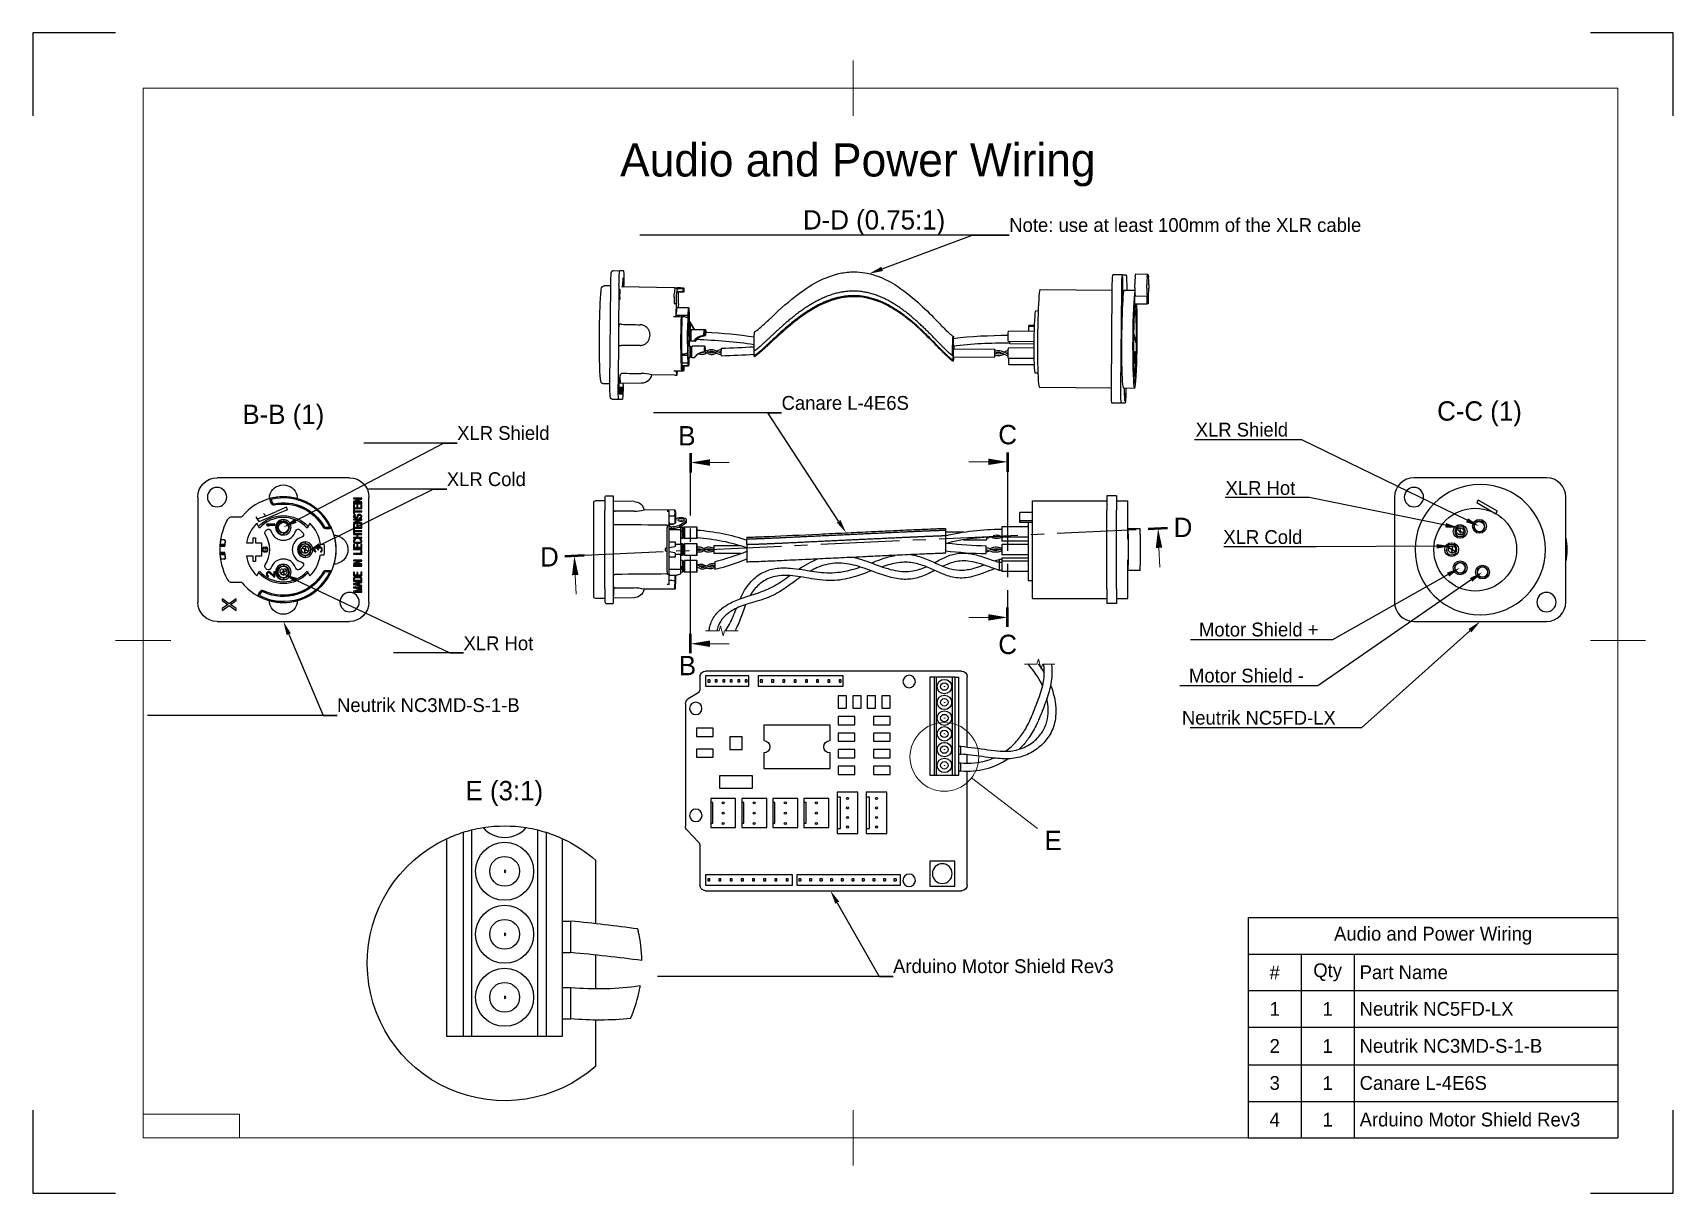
# Model space of a CAD drawing. Header units: millimetres. Extents: x 0 to 297, y 0 to 210.
import ezdxf
from ezdxf import colors
from ezdxf.entities.mleader import LeaderData, LeaderLine
from ezdxf.math import Vec2, Vec3

# ---------------------------------------------------------------- set-up
doc = ezdxf.new("R2010")
doc.units = ezdxf.units.MM
doc.header["$LTSCALE"] = 0.75
doc.linetypes.add('CENTER2', pattern=[28.575, 19.05, -3.175, 3.175, -3.175])
for name, color, linetype, lineweight in [('Annotations', 7, 'Continuous', 13), ('BORDER', 7, 'Continuous', 13), ('Break Lines', 7, 'Continuous', 13), ('Custom Tables', 7, 'Continuous', 13), ('Detail Boundary', 7, 'Continuous', 13), ('Leaders', 7, 'Continuous', 13), ('Notes', 7, 'Continuous', 13), ('Section Lines', 7, 'CENTER2', 13), ('View Labels', 7, 'Continuous', 13), ('Visible', 7, 'Continuous', 25)]:
    doc.layers.add(name, color=color, linetype=linetype, lineweight=lineweight)
doc.layers.add('Hatching', color=18, linetype='Continuous', lineweight=18, true_color=0x000000)
doc.styles.get("Standard").update_dxf_attribs({"font": ''})
doc.styles.get('Standard').set_extended_font_data('Inter Variable Text Medium')
picture_1 = doc.add_image_def('image1.png', size_in_pixel=(1400, 346))

msp = doc.modelspace()

# ---------------------------------------------------------------- texts
at = {"layer": 'Detail Boundary', "insert": (184.73, 63.84), "char_height": 3.5, "attachment_point": 5}
msp.add_mtext('E', dxfattribs=at)
at = {"layer": 'Notes', "insert": (20, 200), "char_height": 6, "attachment_point": 1}
msp.add_mtext_dynamic_manual_height_columns('\\pi133.5;\\P\\pi86.33356;Audio and Power Wiring', width=267, gutter_width=12.5, heights=[18.76], dxfattribs=at)
at = {"layer": 'Section Lines', "char_height": 3.5, "attachment_point": 5}
for s, insert in [('B', (118.43, 137.08)), ('C', (176.5, 137.26)), ('D', (208.25, 120.5)), ('D', (93.54, 115.16)), ('C', (176.5, 99.3)), ('B', (118.53, 95.49))]:
    msp.add_mtext(s, dxfattribs=dict(at, insert=insert))
at = {"layer": 'View Labels', "char_height": 3.5, "attachment_point": 8}
for s, insert, width in [('D-D (0.75:1)', (152.32, 173.35), 28.5567), ('B-B (1)', (45.36, 138.16), 16.2597), ('C-C (1)', (261.93, 138.76), 17.1195), ('E (3:1)', (85.37, 70.05), 15.0923)]:
    msp.add_mtext(s, dxfattribs=dict(at, insert=insert, width=width))

# ---------------------------------------------------------------- blocks, each defined once
blk = doc.blocks.new('*T6')
at = {"layer": 'Custom Tables', "color": 0, "linetype": 'ByBlock', "lineweight": -2, "transparency": 16777216}
for p, q in [((0, 0), (66.93957, 0)), ((0, 0), (0, -39.898455)), ((66.93957, 0), (66.93957, -39.898455)), ((0, -6.626577), (66.93957, -6.626577)), ((9.585119, -6.626577), (9.585119, -39.898455)), ((19.170238, -6.626577), (19.170238, -39.898455)), ((0, -13.244206), (66.93957, -13.244206)), ((0, -19.861834), (66.93957, -19.861834)), ((0, -26.663197), (66.93957, -26.663197)), ((0, -33.280826), (66.93957, -33.280826)), ((0, -39.898455), (66.93957, -39.898455))]:
    blk.add_line(p, q, dxfattribs=at)
at = {"layer": 'Custom Tables', "color": 0, "transparency": 16777216, "char_height": 2.5}
for s, insert, width, attachment_point in [('Audio and Power Wiring', (33.469785, -3.313289), 64.93957, 5), ('#', (4.79256, -9.935391), 7.585119, 5), ('Qty', (14.377679, -9.935391), 7.585119, 5), ('Part Name', (20.170238, -9.935391), 45.769332, 4), ('1', (4.79256, -16.55302), 7.585119, 5), ('1', (14.377679, -16.55302), 7.585119, 5), ('Neutrik NC5FD-LX', (20.170238, -16.55302), 45.769332, 4), ('2', (4.79256, -23.262516), 7.585119, 5), ('1', (14.377679, -23.262516), 7.585119, 5), ('Neutrik NC3MD-S-1-B', (20.170238, -23.262516), 45.769332, 4), ('3', (4.79256, -29.972012), 7.585119, 5), ('1', (14.377679, -29.972012), 7.585119, 5), ('Canare L-4E6S', (20.170238, -29.972012), 45.769332, 4), ('4', (4.79256, -36.58964), 7.585119, 5), ('1', (14.377679, -36.58964), 7.585119, 5), ('Arduino Motor Shield Rev3', (20.170238, -36.58964), 45.769332, 4)]:
    blk.add_mtext(s, dxfattribs=dict(at, insert=insert, width=width, attachment_point=attachment_point))
blk = doc.blocks.new('ISO_A4(L)_SHEET')
at = {"layer": 'BORDER'}
for p, q in [((148.5, 205), (148.5, 195)), ((287, 200), (20, 200)), ((20, 200), (20, 10)), ((287, 10), (287, 200)), ((15, 100), (25, 100)), ((292, 100), (282, 100)), ((148.5, 5), (148.5, 15)), ((287, 10), (20, 10))]:
    blk.add_line(p, q, dxfattribs=at)
at = {"layer": 'Defpoints'}
for p, q in [((0, 210), (0, 195)), ((15, 210), (0, 210)), ((297, 210), (282, 210)), ((297, 195), (297, 210)), ((0, 15), (0, 0)), ((297, 0), (297, 15)), ((0, 0), (15, 0)), ((282, 0), (297, 0))]:
    blk.add_line(p, q, dxfattribs=at)
blk = doc.blocks.new('*Z8')
at = {"layer": 'Break Lines'}
blk.add_lwpolyline([(179.532205, 95.759316), (181.812443, 95.759316), (182.056193, 96.669316), (182.543693, 94.849316), (182.787443, 95.759316), (185.067682, 95.759316)], dxfattribs=at)
blk = doc.blocks.new('*Z9')
at = {"layer": 'Break Lines'}
blk.add_lwpolyline([(121.793901, 101.759316), (124.274895, 101.759316), (124.518645, 102.669316), (125.006145, 100.849316), (125.249895, 101.759316), (127.73089, 101.759316)], dxfattribs=at)

# ---------------------------------------------------------------- hatches: boundary and pattern name
at = {"layer": 'Hatching'}
h = msp.add_hatch(dxfattribs=at)
h.set_pattern_fill('ANSI31', color=256, angle=285, style=0)
edge = h.paths.add_edge_path(flags=0)
edge.add_arc((261.92, 120.69), 1.25, 0, 180)
edge.add_arc((261.92, 120.69), 1.25, 180, 360)
edge = h.paths.add_edge_path(flags=0)
edge.add_arc((261.92, 120.69), 0.95, 0, 180)
edge.add_arc((261.92, 120.69), 0.95, 180, 360)
edge = h.paths.add_edge_path(flags=0)
edge.add_arc((258.42, 119.77), 1.25, 0, 180)
edge.add_arc((258.42, 119.77), 1.25, 180, 360)
edge = h.paths.add_edge_path(flags=0)
edge.add_arc((258.42, 119.77), 0.95, 0, 180)
edge.add_arc((258.42, 119.77), 0.95, 180, 360)
edge = h.paths.add_edge_path(flags=0)
edge.add_arc((256.89, 116.47), 1.25, 0, 180)
edge.add_arc((256.89, 116.47), 1.25, 180, 360)
edge = h.paths.add_edge_path(flags=0)
edge.add_arc((256.89, 116.47), 0.95, 0, 180)
edge.add_arc((256.89, 116.47), 0.95, 180, 360)
edge = h.paths.add_edge_path(flags=0)
edge.add_arc((258.42, 113.17), 1.25, 0, 180)
edge.add_arc((258.42, 113.17), 1.25, 180, 360)
edge = h.paths.add_edge_path(flags=0)
edge.add_arc((258.42, 113.17), 0.95, 0, 180)
edge.add_arc((258.42, 113.17), 0.95, 180, 360)
edge = h.paths.add_edge_path(flags=0)
edge.add_arc((262.48, 112.41), 1.25, 0, 180)
edge.add_arc((262.48, 112.41), 1.25, 180, 360)
edge = h.paths.add_edge_path(flags=0)
edge.add_arc((262.48, 112.41), 0.95, 0, 180)
edge.add_arc((262.48, 112.41), 0.95, 180, 360)
h = msp.add_hatch(dxfattribs=at)
h.set_pattern_fill('ANSI31', color=256, angle=375, style=0)
edge = h.paths.add_edge_path(flags=0)
edge.add_spline(control_points=[(45.39, 121.41), (45.39, 121.41), (45.39, 121.41), (45.26, 121.41), (45.14, 121.39), (45.02, 121.34), (44.96, 121.31), (44.9, 121.28), (44.78, 121.2), (44.73, 121.15), (44.6, 121.01), (44.54, 120.9), (44.45, 120.67), (44.44, 120.54), (44.45, 120.3), (44.48, 120.18), (44.58, 119.95), (44.65, 119.85), (44.83, 119.68), (44.94, 119.62), (45.17, 119.53), (45.3, 119.51), (45.54, 119.52), (45.66, 119.54), (45.89, 119.65), (45.99, 119.72), (46.16, 119.9), (46.23, 120), (46.32, 120.23), (46.34, 120.36), (46.34, 120.6), (46.31, 120.73), (46.21, 120.95), (46.14, 121.06), (45.97, 121.23), (45.86, 121.3), (45.63, 121.39), (45.51, 121.41), (45.39, 121.41)], knot_values=[-0.037591, -0.037591, -0.037591, -0.037591, -0.037111, -0.037111, 0, 0, 0, 0.021012, 0.021012, 0.042024, 0.042024, 0.079135, 0.079135, 0.116247, 0.116247, 0.153358, 0.153358, 0.190469, 0.190469, 0.22758, 0.22758, 0.264691, 0.264691, 0.301803, 0.301803, 0.338914, 0.338914, 0.376025, 0.376025, 0.413136, 0.413136, 0.450248, 0.450248, 0.487359, 0.487359, 0.52447, 0.52447, 0.561101, 0.561101, 0.561101, 0.561101], degree=3, periodic=0)
h = msp.add_hatch(dxfattribs=at)
h.set_pattern_fill('ANSI31', color=256, angle=270, style=0)
edge = h.paths.add_edge_path(flags=0)
edge.add_spline(control_points=[(258.32, 119.89), (258.33, 119.89), (258.34, 119.89), (258.34, 119.9), (258.37, 119.91), (258.39, 119.92), (258.43, 119.96), (258.45, 119.98), (258.48, 120.03), (258.49, 120.06), (258.5, 120.13), (258.5, 120.16), (258.49, 120.22), (258.47, 120.26), (258.43, 120.31), (258.41, 120.33), (258.35, 120.37), (258.32, 120.38), (258.26, 120.39), (258.22, 120.39), (258.16, 120.37), (258.13, 120.36), (258.07, 120.32), (258.05, 120.3), (258.01, 120.24), (258, 120.21), (257.99, 120.15), (257.99, 120.11), (258, 120.05), (258.02, 120.02), (258.05, 119.96), (258.08, 119.94), (258.13, 119.9), (258.16, 119.89), (258.23, 119.88), (258.26, 119.88), (258.3, 119.88), (258.31, 119.89), (258.32, 119.89)], knot_values=[-0.002507, -0.002507, -0.002507, -0.002507, 0, 0, 0, 0.008122, 0.008122, 0.016245, 0.016245, 0.026218, 0.026218, 0.036191, 0.036191, 0.046164, 0.046164, 0.056138, 0.056138, 0.066111, 0.066111, 0.076084, 0.076084, 0.086057, 0.086057, 0.09603, 0.09603, 0.106003, 0.106003, 0.115977, 0.115977, 0.12595, 0.12595, 0.135923, 0.135923, 0.145896, 0.145896, 0.155869, 0.155869, 0.158376, 0.158376, 0.158376, 0.158376], degree=3, periodic=0)
h = msp.add_hatch(dxfattribs=at)
h.set_pattern_fill('ANSI31', color=256, angle=375, style=0)
edge = h.paths.add_edge_path(flags=0)
edge.add_spline(control_points=[(258.68, 119.17), (258.68, 119.17), (258.68, 119.17), (258.71, 119.18), (258.74, 119.2), (258.79, 119.24), (258.81, 119.27), (258.83, 119.3), (258.84, 119.31), (258.84, 119.33), (258.85, 119.37), (258.86, 119.39), (258.86, 119.44), (258.85, 119.47), (258.83, 119.53), (258.82, 119.56), (258.77, 119.61), (258.74, 119.63), (258.68, 119.66), (258.65, 119.67), (258.59, 119.67), (258.55, 119.67), (258.49, 119.65), (258.46, 119.63), (258.41, 119.59), (258.39, 119.56), (258.36, 119.5), (258.35, 119.47), (258.35, 119.4), (258.35, 119.37), (258.37, 119.31), (258.39, 119.28), (258.43, 119.23), (258.46, 119.21), (258.52, 119.17), (258.55, 119.17), (258.61, 119.16), (258.65, 119.16), (258.68, 119.17)], knot_values=[-0.020114, -0.020114, -0.020114, -0.020114, -0.019946, -0.019946, -0.009973, -0.009973, 0, 0, 0, 0.005647, 0.005647, 0.011293, 0.011293, 0.021267, 0.021267, 0.03124, 0.03124, 0.041213, 0.041213, 0.051186, 0.051186, 0.061159, 0.061159, 0.071132, 0.071132, 0.081106, 0.081106, 0.091079, 0.091079, 0.101052, 0.101052, 0.111025, 0.111025, 0.120998, 0.120998, 0.130971, 0.130971, 0.140777, 0.140777, 0.140777, 0.140777], degree=3, periodic=0)
h = msp.add_hatch(dxfattribs=at)
h.set_pattern_fill('ANSI31', color=256, angle=360, style=0)
edge = h.paths.add_edge_path(flags=0)
edge.add_spline(control_points=[(261.07, 121.11), (261.06, 121.09), (261.05, 121.08), (260.99, 120.96), (260.96, 120.85), (260.94, 120.62), (260.95, 120.5), (261.03, 120.26), (261.09, 120.15), (261.25, 119.96), (261.36, 119.88), (261.58, 119.76), (261.71, 119.72), (261.86, 119.71), (261.88, 119.71), (261.91, 119.71)], knot_values=[0.143538, 0.143538, 0.143538, 0.143538, 0.148334, 0.148334, 0.182809, 0.182809, 0.218831, 0.218831, 0.25663, 0.25663, 0.295343, 0.295343, 0.333522, 0.333522, 0.340569, 0.340569, 0.340569, 0.340569], degree=3, periodic=0)
edge.add_spline(control_points=[(261.91, 119.71), (262, 119.71), (262.1, 119.72), (262.31, 119.78), (262.41, 119.84), (262.59, 119.98), (262.66, 120.07), (262.73, 120.18), (262.73, 120.2), (262.74, 120.21)], knot_values=[-0.24514, -0.24514, -0.24514, -0.24514, -0.215601, -0.215601, -0.180698, -0.180698, -0.146692, -0.146692, -0.141448, -0.141448, -0.141448, -0.141448], degree=3, periodic=0)
edge.add_spline(control_points=[(262.74, 120.21), (262.78, 120.3), (262.81, 120.39), (262.84, 120.61), (262.83, 120.73), (262.76, 120.96), (262.7, 121.07), (262.54, 121.27), (262.44, 121.36), (262.32, 121.42), (262.26, 121.45), (262.19, 121.48), (262.06, 121.52), (261.99, 121.53), (261.79, 121.55), (261.67, 121.53), (261.45, 121.46), (261.34, 121.4), (261.18, 121.26), (261.12, 121.19), (261.07, 121.11)], knot_values=[-0.141448, -0.141448, -0.141448, -0.141448, -0.112343, -0.112343, -0.076507, -0.076507, -0.038789, -0.038789, 0, 0, 0, 0.021672, 0.021672, 0.043241, 0.043241, 0.07964, 0.07964, 0.114366, 0.114366, 0.143538, 0.143538, 0.143538, 0.143538], degree=3, periodic=0)
h = msp.add_hatch(dxfattribs=at)
h.set_pattern_fill('ANSI31', color=256, angle=345, style=0)
edge = h.paths.add_edge_path(flags=0)
edge.add_spline(control_points=[(49.29, 117.05), (49.28, 117.06), (49.26, 117.07), (49.24, 117.08), (49.22, 117.08), (49.2, 117.09), (49.16, 117.1), (49.14, 117.1), (49.08, 117.09), (49.05, 117.08), (49, 117.05), (48.97, 117.03), (48.93, 116.98), (48.91, 116.95), (48.89, 116.88), (48.89, 116.85), (48.89, 116.78), (48.9, 116.75), (48.94, 116.69), (48.96, 116.66), (49, 116.62), (49.03, 116.6), (49.09, 116.59), (49.12, 116.58), (49.17, 116.58), (49.18, 116.59), (49.2, 116.59), (49.22, 116.6), (49.26, 116.61), (49.29, 116.63), (49.34, 116.68), (49.35, 116.71), (49.38, 116.77), (49.39, 116.8), (49.39, 116.87), (49.38, 116.91), (49.36, 116.97), (49.34, 117), (49.31, 117.03), (49.3, 117.04), (49.29, 117.05)], knot_values=[-0.005744, -0.005744, -0.005744, -0.005744, 0, 0, 0, 0.006391, 0.006391, 0.012797, 0.012797, 0.022478, 0.022478, 0.032499, 0.032499, 0.042764, 0.042764, 0.053032, 0.053032, 0.063078, 0.063078, 0.072818, 0.072818, 0.082334, 0.082334, 0.091826, 0.091826, 0.095559, 0.095559, 0.099295, 0.099295, 0.109255, 0.109255, 0.119539, 0.119539, 0.129933, 0.129933, 0.140138, 0.140138, 0.149979, 0.149979, 0.153758, 0.153758, 0.153758, 0.153758], degree=3, periodic=0)
h = msp.add_hatch(dxfattribs=at)
h.set_pattern_fill('ANSI31', color=256, angle=255, style=0)
edge = h.paths.add_edge_path(flags=0)
edge.add_spline(control_points=[(49.62, 116.33), (49.62, 116.34), (49.61, 116.34), (49.57, 116.36), (49.54, 116.37), (49.5, 116.37), (49.48, 116.37), (49.47, 116.37), (49.43, 116.37), (49.41, 116.36), (49.36, 116.34), (49.33, 116.33), (49.28, 116.28), (49.26, 116.26), (49.23, 116.2), (49.22, 116.17), (49.22, 116.1), (49.22, 116.07), (49.24, 116.01), (49.26, 115.98), (49.31, 115.93), (49.33, 115.91), (49.4, 115.88), (49.43, 115.87), (49.5, 115.86), (49.53, 115.87), (49.6, 115.89), (49.63, 115.91), (49.68, 115.95), (49.7, 115.98), (49.73, 116.03), (49.74, 116.07), (49.74, 116.13), (49.74, 116.16), (49.72, 116.22), (49.71, 116.25), (49.67, 116.3), (49.64, 116.32), (49.62, 116.33)], knot_values=[-0.012438, -0.012438, -0.012438, -0.012438, -0.010476, -0.010476, 0, 0, 0, 0.00588, 0.00588, 0.011765, 0.011765, 0.021843, 0.021843, 0.031616, 0.031616, 0.041235, 0.041235, 0.050923, 0.050923, 0.060868, 0.060868, 0.071135, 0.071135, 0.081609, 0.081609, 0.092056, 0.092056, 0.102259, 0.102259, 0.112148, 0.112148, 0.121832, 0.121832, 0.131534, 0.131534, 0.141482, 0.141482, 0.149798, 0.149798, 0.149798, 0.149798], degree=3, periodic=0)
h = msp.add_hatch(dxfattribs=at)
h.set_pattern_fill('ANSI31', color=256, angle=255, style=0)
edge = h.paths.add_edge_path(flags=0)
edge.add_spline(control_points=[(256.85, 116.6), (256.85, 116.6), (256.85, 116.6), (256.86, 116.6), (256.86, 116.61), (256.88, 116.62), (256.88, 116.62), (256.9, 116.63), (256.91, 116.63), (256.91, 116.64), (256.94, 116.66), (256.96, 116.68), (256.98, 116.71), (256.99, 116.73), (257.01, 116.77), (257.02, 116.8), (257.03, 116.87), (257.02, 116.9), (257, 116.96), (256.99, 116.99), (256.94, 117.04), (256.92, 117.06), (256.86, 117.09), (256.83, 117.1), (256.76, 117.1), (256.72, 117.1), (256.65, 117.07), (256.62, 117.06), (256.56, 117.01), (256.54, 116.98), (256.51, 116.92), (256.5, 116.89), (256.49, 116.82), (256.49, 116.79), (256.51, 116.73), (256.52, 116.7), (256.56, 116.65), (256.59, 116.63), (256.65, 116.6), (256.68, 116.59), (256.75, 116.58), (256.79, 116.58), (256.83, 116.6), (256.84, 116.6), (256.85, 116.6)], knot_values=[-0.007437, -0.007437, -0.007437, -0.007437, -0.007432, -0.007432, -0.004952, -0.004952, -0.002475, -0.002475, 0, 0, 0, 0.008868, 0.008868, 0.013774, 0.013774, 0.023575, 0.023575, 0.03298, 0.03298, 0.042374, 0.042374, 0.052147, 0.052147, 0.062513, 0.062513, 0.073393, 0.073393, 0.084426, 0.084426, 0.09518, 0.09518, 0.105397, 0.105397, 0.115126, 0.115126, 0.124685, 0.124685, 0.134418, 0.134418, 0.144701, 0.144701, 0.155725, 0.155725, 0.1582, 0.1582, 0.1582, 0.1582], degree=3, periodic=0)
h = msp.add_hatch(dxfattribs=at)
h.set_pattern_fill('ANSI31', color=256, angle=345, style=0)
edge = h.paths.add_edge_path(flags=0)
edge.add_spline(control_points=[(257.29, 115.93), (257.3, 115.94), (257.32, 115.95), (257.35, 115.97), (257.36, 115.99), (257.39, 116.03), (257.4, 116.06), (257.41, 116.12), (257.4, 116.15), (257.39, 116.19), (257.39, 116.21), (257.38, 116.24), (257.35, 116.28), (257.34, 116.3), (257.29, 116.35), (257.27, 116.37), (257.21, 116.39), (257.18, 116.4), (257.12, 116.4), (257.1, 116.4), (257.05, 116.38), (257.03, 116.37), (256.99, 116.34), (256.98, 116.32), (256.95, 116.27), (256.94, 116.24), (256.94, 116.18), (256.94, 116.15), (256.97, 116.08), (256.99, 116.05), (257.04, 115.99), (257.07, 115.97), (257.13, 115.93), (257.16, 115.92), (257.22, 115.92), (257.24, 115.92), (257.27, 115.93), (257.28, 115.93), (257.29, 115.93)], knot_values=[-0.030692, -0.030692, -0.030692, -0.030692, -0.025746, -0.025746, -0.01862, -0.01862, -0.010348, -0.010348, 0, 0, 0, 0.007744, 0.007744, 0.015709, 0.015709, 0.025854, 0.025854, 0.034594, 0.034594, 0.042346, 0.042346, 0.049742, 0.049742, 0.05742, 0.05742, 0.065926, 0.065926, 0.075895, 0.075895, 0.087408, 0.087408, 0.098823, 0.098823, 0.108311, 0.108311, 0.116025, 0.116025, 0.117985, 0.117985, 0.117985, 0.117985], degree=3, periodic=0)
h = msp.add_hatch(dxfattribs=at)
h.set_pattern_fill('ANSI31', color=256, angle=285, style=0)
edge = h.paths.add_edge_path(flags=0)
edge.add_spline(control_points=[(45.86, 112.88), (45.84, 112.91), (45.81, 112.93), (45.75, 112.97), (45.71, 112.99), (45.67, 112.99), (45.65, 113), (45.63, 113), (45.58, 113), (45.56, 112.99), (45.51, 112.98), (45.49, 112.96), (45.44, 112.92), (45.42, 112.9), (45.4, 112.85), (45.39, 112.83), (45.38, 112.77), (45.39, 112.74), (45.41, 112.68), (45.42, 112.65), (45.47, 112.59), (45.51, 112.56), (45.58, 112.53), (45.62, 112.51), (45.69, 112.51), (45.73, 112.51), (45.79, 112.52), (45.81, 112.53), (45.85, 112.57), (45.87, 112.58), (45.9, 112.63), (45.91, 112.66), (45.92, 112.71), (45.92, 112.74), (45.9, 112.81), (45.89, 112.84), (45.86, 112.87), (45.86, 112.88), (45.86, 112.88)], knot_values=[-0.022903, -0.022903, -0.022903, -0.022903, -0.011374, -0.011374, 0, 0, 0, 0.006903, 0.006903, 0.01365, 0.01365, 0.022682, 0.022682, 0.031073, 0.031073, 0.0395, 0.0395, 0.048421, 0.048421, 0.058805, 0.058805, 0.071243, 0.071243, 0.083607, 0.083607, 0.093534, 0.093534, 0.101751, 0.101751, 0.10947, 0.10947, 0.117779, 0.117779, 0.127243, 0.127243, 0.138243, 0.138243, 0.138371, 0.138371, 0.138371, 0.138371], degree=3, periodic=0)
h = msp.add_hatch(dxfattribs=at)
h.set_pattern_fill('ANSI31', color=256, angle=360, style=0)
edge = h.paths.add_edge_path(flags=0)
edge.add_arc((258.42, 113.17), 0.95, 0, 180)
edge.add_arc((258.42, 113.17), 0.95, 180, 360)
h = msp.add_hatch(dxfattribs=at)
h.set_pattern_fill('ANSI31', color=256, angle=270, style=0)
edge = h.paths.add_edge_path(flags=0)
edge.add_arc((262.48, 112.41), 0.95, 0, 180)
edge.add_arc((262.48, 112.41), 0.95, 180, 360)
h = msp.add_hatch(dxfattribs=at)
h.set_pattern_fill('ANSI31', color=256, angle=360, style=0)
edge = h.paths.add_edge_path(flags=0)
edge.add_spline(control_points=[(45.32, 112.37), (45.3, 112.38), (45.29, 112.39), (45.25, 112.41), (45.23, 112.41), (45.19, 112.41), (45.17, 112.41), (45.12, 112.39), (45.1, 112.38), (45.06, 112.35), (45.05, 112.32), (45.02, 112.27), (45.01, 112.24), (45.01, 112.16), (45.02, 112.12), (45.05, 112.05), (45.07, 112.01), (45.12, 111.95), (45.15, 111.93), (45.2, 111.9), (45.23, 111.9), (45.27, 111.89), (45.29, 111.89), (45.33, 111.9), (45.35, 111.91), (45.38, 111.94), (45.4, 111.96), (45.42, 112), (45.43, 112.04), (45.44, 112.11), (45.44, 112.16), (45.42, 112.24), (45.4, 112.28), (45.37, 112.33), (45.34, 112.35), (45.32, 112.37)], knot_values=[-0.155976, -0.155976, -0.155976, -0.155976, -0.150169, -0.150169, -0.144477, -0.144477, -0.137587, -0.137587, -0.130269, -0.130269, -0.121921, -0.121921, -0.111836, -0.111836, -0.099743, -0.099743, -0.086671, -0.086671, -0.075402, -0.075402, -0.066708, -0.066708, -0.059774, -0.059774, -0.053011, -0.053011, -0.045078, -0.045078, -0.034052, -0.034052, -0.02061, -0.02061, -0.009205, -0.009205, 0, 0, 0, 0], degree=3, periodic=0)

# ---------------------------------------------------------------- linework, layer by layer
at = {"layer": 'Detail Boundary'}
msp.add_line((169.97, 75.18), (181.92, 66), dxfattribs=at)
msp.add_circle((165.04, 78.96), 6.22, dxfattribs=at)
at = {"layer": 'Section Lines', "lineweight": 50}
for p, q in [((119.1, 133.93), (119.1, 130.43)), ((176.5, 134.06), (176.5, 130.56)), ((205.44, 120.37), (201.94, 120.2)), ((96.35, 115.29), (99.85, 115.45)), ((176.5, 102.5), (176.5, 106)), ((119.1, 97.74), (119.1, 101.24))]:
    msp.add_line(p, q, dxfattribs=at)
at = {"layer": 'Section Lines'}
for p, q in [((122.6, 132.23), (126.1, 132.23)), ((173, 132.36), (169.5, 132.36)), ((203.9, 116.79), (204.07, 113.3)), ((98.21, 111.87), (98.37, 108.38)), ((173, 104.2), (169.5, 104.2)), ((122.6, 99.44), (126.1, 99.44))]:
    msp.add_line(p, q, dxfattribs=at)
at = {"layer": 'Section Lines', "lineweight": 25}
for p, q in [((119.1, 101.24), (119.1, 130.43)), ((176.5, 130.56), (176.5, 106)), ((99.85, 115.45), (201.94, 120.2))]:
    msp.add_line(p, q, dxfattribs=at)
at = {"layer": 'Section Lines'}
for points in [[(122.6, 131.65), (119.1, 132.23), (122.6, 132.82)], [(173, 132.94), (176.5, 132.36), (173, 131.78)], [(203.32, 116.76), (203.74, 120.29), (204.49, 116.82)], [(97.63, 111.84), (98.05, 115.37), (98.79, 111.9)], [(173, 104.78), (176.5, 104.2), (173, 103.62)], [(122.6, 98.86), (119.1, 99.44), (122.6, 100.02)]]:
    msp.add_solid(points, dxfattribs=at)
at = {"layer": 'Visible', "extrusion": (0.008202, 0.999966, 0)}
for p, q in [((105.11, 166.96), (106.27, 166.95)), ((106.93, 166.94), (106.27, 166.95)), ((199.72, 166.37), (201.89, 166.35)), ((104.64, 164.19), (103.43, 164.2)), ((104.49, 146.34), (104.64, 164.34)), ((106.12, 164.33), (105.98, 146.33)), ((106.19, 163.61), (106.21, 162.7)), ((106.19, 163.61), (106.23, 163.61)), ((106.24, 163.61), (106.23, 163.61)), ((106.23, 163.61), (106.25, 162.7)), ((106.25, 163.61), (106.24, 163.41)), ((106.26, 162.85), (106.24, 163.61)), ((106.25, 163.61), (106.29, 163.61)), ((106.26, 162.7), (106.3, 163.61)), ((106.29, 163.61), (106.26, 162.85)), ((106.3, 163.61), (106.29, 163.61)), ((115.98, 163.86), (106.72, 164.02)), ((107.03, 164.02), (107.03, 164.32)), ((116.35, 163.87), (116.73, 163.86)), ((116.66, 163.75), (117.79, 163.73)), ((116.66, 163.25), (116.66, 163.75)), ((116.74, 163.84), (116.74, 163.84)), ((117.75, 163.81), (117.75, 163.81)), ((117.78, 163.26), (117.79, 163.73)), ((117.81, 163.16), (117.82, 163.8)), ((117.88, 163.8), (117.88, 163.16)), ((117.91, 163.26), (117.91, 163.73)), ((182.39, 163.55), (195.42, 163.44)), ((195.28, 145.59), (195.42, 163.59)), ((197.29, 166.2), (195.57, 166.22)), ((197, 145.58), (197.15, 163.58)), ((197.29, 166.2), (197.95, 166.2)), ((197.6, 163.43), (199.53, 163.41)), ((198.05, 163.57), (198.05, 163.42)), ((199.53, 163.82), (199.53, 164.43)), ((201.7, 163.8), (201.7, 164.42)), ((202.05, 164.41), (202.05, 163.8)), ((106.21, 162.7), (106.17, 161.74)), ((106.17, 161.74), (106.21, 161.74)), ((106.25, 162.7), (106.21, 161.74)), ((106.21, 162.7), (106.25, 162.7)), ((106.21, 161.74), (106.22, 161.74)), ((106.22, 161.74), (106.25, 162.5)), ((106.23, 161.94), (106.23, 161.74)), ((106.23, 161.74), (106.27, 161.74)), ((106.25, 162.5), (106.27, 161.74)), ((106.28, 161.74), (106.26, 162.7)), ((106.27, 161.74), (106.28, 161.74)), ((116.13, 162.21), (116.12, 160.99)), ((116.12, 160.99), (116.5, 160.99)), ((116.51, 162.21), (116.5, 160.99)), ((116.67, 163.1), (117.79, 163.11)), ((117.9, 163.11), (116.77, 163.1)), ((116.91, 160.98), (116.92, 162.2)), ((199.51, 160.95), (199.53, 162.97)), ((199.51, 160.95), (201.76, 160.93)), ((201.76, 162.3), (199.58, 162.32)), ((201.77, 162.3), (201.76, 162.3)), ((201.76, 160.93), (201.77, 162.3)), ((201.94, 160.93), (201.76, 160.93)), ((201.95, 162.3), (201.94, 160.93)), ((201.97, 162.3), (201.95, 162.3)), ((116.39, 158.59), (116.01, 158.59)), ((116.53, 158.66), (116.52, 158.85)), ((118.58, 158.84), (116.52, 158.85)), ((118.71, 160.22), (116.65, 160.24)), ((117.37, 158.63), (117.52, 158.48)), ((117.91, 158.6), (117.4, 158.6)), ((117.53, 158.27), (117.52, 158.48)), ((118.57, 157.44), (118.56, 157.34)), ((118.58, 157.51), (118.57, 157.49)), ((118.57, 157.49), (118.57, 157.44)), ((118.57, 157.49), (118.68, 157.49)), ((118.57, 157.44), (118.68, 157.44)), ((118.58, 158.84), (118.61, 158.46)), ((118.58, 157.51), (118.69, 157.51)), ((118.67, 159.01), (118.67, 159.31)), ((118.67, 159.31), (118.71, 159.31)), ((118.7, 159.01), (118.67, 159.01)), ((118.69, 157.51), (118.68, 157.49)), ((118.68, 157.49), (118.68, 157.44)), ((118.68, 157.44), (118.68, 157.34)), ((118.69, 157.51), (118.69, 157.51)), ((118.7, 157.49), (118.69, 157.51)), ((118.7, 158.19), (118.7, 159.01)), ((118.7, 159.01), (118.79, 159.01)), ((118.78, 158.18), (118.7, 158.19)), ((118.7, 157.44), (118.7, 157.49)), ((118.7, 157.34), (118.7, 157.44)), ((118.8, 160.22), (118.71, 160.22)), ((118.71, 159.31), (118.71, 160.22)), ((118.71, 159.31), (118.79, 159.31)), ((118.73, 157.96), (118.72, 157.9)), ((118.72, 157.9), (118.72, 157.82)), ((118.72, 157.9), (118.84, 157.9)), ((118.72, 157.82), (118.72, 157.58)), ((118.72, 157.82), (118.83, 157.82)), ((118.72, 157.58), (118.72, 157.5)), ((118.72, 157.58), (118.83, 157.58)), ((118.72, 157.5), (118.72, 157.43)), ((118.72, 157.5), (118.83, 157.5)), ((118.72, 157.43), (118.72, 157.37)), ((118.72, 157.43), (118.83, 157.43)), ((118.74, 158.07), (118.73, 158.06)), ((118.73, 158.06), (118.73, 158.02)), ((118.73, 158.06), (118.84, 158.06)), ((118.73, 158.02), (118.73, 157.96)), ((118.73, 158.02), (118.84, 158.02)), ((118.73, 157.96), (118.84, 157.96)), ((118.74, 158.07), (118.85, 158.07)), ((118.79, 159.01), (118.78, 158.18)), ((118.8, 160.22), (118.79, 159.31)), ((118.79, 159.31), (118.82, 159.31)), ((118.82, 159.01), (118.79, 159.01)), ((118.82, 159.31), (118.82, 159.01)), ((118.84, 157.9), (118.83, 157.82)), ((118.83, 157.82), (118.83, 157.58)), ((118.83, 157.58), (118.83, 157.5)), ((118.83, 157.5), (118.83, 157.43)), ((118.83, 157.43), (118.84, 157.37)), ((118.85, 158.07), (118.84, 158.06)), ((118.84, 158.06), (118.84, 158.02)), ((118.84, 158.02), (118.84, 157.96)), ((118.84, 157.96), (118.85, 157.98)), ((118.84, 157.93), (118.84, 157.96)), ((118.84, 157.96), (118.84, 157.9)), ((118.84, 157.96), (118.86, 157.96)), ((118.84, 157.88), (118.84, 157.93)), ((118.84, 157.93), (118.86, 157.93)), ((118.84, 157.82), (118.84, 157.88)), ((118.84, 157.88), (118.86, 157.88)), ((118.84, 157.58), (118.84, 157.82)), ((118.84, 157.74), (118.85, 157.74)), ((118.84, 157.64), (118.85, 157.64)), ((118.84, 157.51), (118.84, 157.58)), ((118.84, 157.47), (118.84, 157.51)), ((118.84, 157.51), (118.86, 157.51)), ((118.84, 157.43), (118.84, 157.47)), ((118.84, 157.47), (118.86, 157.47)), ((118.84, 157.42), (118.84, 157.43)), ((118.84, 157.43), (118.85, 157.43)), ((118.85, 157.42), (118.84, 157.42)), ((118.86, 158.06), (118.85, 158.07)), ((118.85, 158.07), (118.85, 158.07)), ((118.85, 157.98), (118.85, 157.98)), ((118.85, 157.98), (118.86, 157.96)), ((118.86, 157.74), (118.85, 157.74)), ((118.85, 157.74), (118.85, 157.64)), ((118.85, 157.64), (118.86, 157.64)), ((118.86, 157.47), (118.85, 157.43)), ((118.85, 157.43), (118.85, 157.42)), ((118.86, 158.02), (118.86, 158.06)), ((118.86, 157.96), (118.86, 158.02)), ((118.86, 157.96), (118.86, 157.93)), ((118.86, 157.88), (118.86, 157.96)), ((118.86, 157.93), (118.86, 157.88)), ((118.86, 157.88), (118.86, 157.88)), ((118.86, 157.5), (118.86, 157.74)), ((118.86, 157.64), (118.86, 157.51)), ((118.86, 157.51), (118.86, 157.47)), ((118.86, 157.43), (118.86, 157.5)), ((118.86, 157.37), (118.86, 157.43)), ((118.88, 158.46), (118.91, 158.83)), ((118.89, 157.51), (118.88, 157.34)), ((118.89, 157.51), (119, 157.51)), ((118.9, 157.77), (119.83, 156.26)), ((118.9, 157.6), (118.96, 157.51)), ((119, 157.51), (118.99, 157.34)), ((119, 156.38), (119.01, 157.51)), ((119.01, 157.51), (119, 157.51)), ((119.01, 157.43), (119.73, 156.26)), ((182.02, 159.65), (181.61, 159.66)), ((199.36, 157.68), (199.28, 157.68)), ((199.32, 158.59), (199.39, 158.59)), ((199.39, 159.83), (199.59, 159.83)), ((118.58, 157.1), (118.55, 156.51)), ((118.55, 156.51), (118.55, 156.39)), ((118.55, 156.51), (118.67, 156.51)), ((118.55, 156.39), (118.67, 156.39)), ((118.56, 157.34), (118.56, 157.25)), ((118.56, 157.34), (118.68, 157.34)), ((118.56, 157.25), (118.67, 157.25)), ((118.59, 157.2), (118.58, 157.1)), ((118.58, 157.1), (118.7, 157.1)), ((118.88, 156.27), (118.58, 156.27)), ((118.59, 157.25), (118.59, 157.2)), ((118.59, 157.2), (118.7, 157.2)), ((118.68, 157.34), (118.67, 157.25)), ((118.67, 157.25), (118.68, 157.25)), ((118.7, 157.1), (118.67, 156.51)), ((118.67, 156.51), (118.7, 157.03)), ((118.67, 156.51), (118.67, 156.39)), ((118.7, 156.51), (118.67, 156.51)), ((118.67, 156.39), (118.7, 156.39)), ((118.68, 157.37), (118.69, 157.39)), ((118.68, 157.37), (118.7, 157.37)), ((118.68, 157.32), (118.68, 157.37)), ((118.68, 157.32), (118.7, 157.32)), ((118.68, 157.25), (118.68, 157.32)), ((118.68, 157.25), (118.7, 157.25)), ((118.69, 157.39), (118.7, 157.37)), ((118.69, 157.39), (118.69, 157.39)), ((118.7, 157.37), (118.7, 157.32)), ((118.7, 157.25), (118.7, 157.34)), ((118.7, 157.32), (118.7, 157.25)), ((118.7, 157.25), (118.7, 157.2)), ((118.7, 157.2), (118.7, 157.25)), ((118.7, 157.2), (118.7, 157.1)), ((118.7, 157.1), (118.7, 157.2)), ((118.7, 157.03), (118.7, 157.1)), ((118.7, 156.39), (118.7, 156.51)), ((118.72, 157.37), (118.73, 157.34)), ((118.72, 157.37), (118.84, 157.37)), ((118.73, 157.34), (118.73, 157.32)), ((118.73, 157.34), (118.84, 157.34)), ((118.73, 157.32), (118.84, 157.32)), ((118.84, 157.37), (118.84, 157.34)), ((118.84, 157.34), (118.84, 157.32)), ((118.84, 157.32), (118.85, 157.32)), ((118.85, 157.34), (118.86, 157.37)), ((118.85, 157.32), (118.85, 157.34)), ((118.88, 157.34), (118.88, 157.15)), ((118.88, 157.34), (118.99, 157.34)), ((118.89, 157.15), (118.88, 156.38)), ((118.88, 157.15), (118.99, 157.15)), ((118.88, 156.38), (118.99, 156.38)), ((119.16, 156.27), (118.88, 156.27)), ((118.96, 156.16), (118.88, 156.23)), ((119.18, 156.16), (118.96, 156.16)), ((118.99, 157.34), (118.99, 157.15)), ((118.99, 157.15), (119, 157.32)), ((119, 157.32), (118.99, 156.38)), ((118.99, 156.38), (119, 156.38)), ((119.21, 156.19), (119.17, 156.23)), ((119.18, 156.16), (119.24, 156.22)), ((121.5, 156.25), (119.26, 156.27)), ((121.79, 156.25), (121.5, 156.25)), ((121.58, 156.21), (121.51, 156.25)), ((121.53, 155.2), (121.52, 155.2)), ((121.62, 155.2), (121.61, 155.2)), ((121.86, 156.2), (121.79, 156.25)), ((121.81, 155.2), (121.81, 155.2)), ((181.33, 155.96), (176.64, 156)), ((180.32, 156.86), (180.33, 157.04)), ((181.36, 156.85), (180.32, 156.86)), ((180.33, 155.97), (180.32, 156.86)), ((181.37, 157.03), (180.33, 157.04)), ((117.85, 151.86), (117.5, 151.86)), ((118.52, 151.61), (117.51, 151.62)), ((118.55, 151.98), (118.52, 151.61)), ((118.86, 154.17), (118.57, 154.17)), ((119, 153.31), (118.7, 153.31)), ((119.15, 154.17), (118.86, 154.17)), ((118.94, 154.28), (118.87, 154.21)), ((119.16, 154.28), (118.94, 154.28)), ((119.07, 153.19), (119, 153.27)), ((119.3, 153.19), (119.07, 153.19)), ((119.19, 154.25), (119.15, 154.21)), ((119.16, 154.28), (119.22, 154.22)), ((119.66, 154.17), (119.24, 154.17)), ((119.3, 153.19), (119.36, 153.25)), ((121.62, 153.29), (119.37, 153.3)), ((119.94, 154.16), (119.66, 154.17)), ((121.7, 153.24), (121.62, 153.29)), ((121.65, 152.24), (121.64, 152.24)), ((166.69, 152.81), (174.18, 152.75)), ((181.3, 154.09), (176.63, 154.13)), ((181.3, 152.92), (176.65, 152.96)), ((181.3, 153.67), (176.91, 153.7)), ((116.46, 148.76), (116.08, 148.76)), ((116.46, 148.75), (116.08, 148.76)), ((117.59, 148.9), (117.44, 148.75)), ((118.64, 150.2), (117.56, 150.21)), ((118.63, 149.72), (117.58, 149.73)), ((118.67, 149.67), (117.59, 149.68)), ((117.59, 148.9), (117.59, 149.5)), ((117.72, 149.5), (117.71, 148.9)), ((117.87, 148.89), (117.72, 148.75)), ((117.87, 149.5), (117.87, 148.89)), ((118.63, 149.72), (118.64, 150.2)), ((118.67, 150.89), (118.66, 150.8)), ((118.66, 150.8), (118.78, 150.8)), ((118.66, 150.2), (118.66, 150.13)), ((118.66, 150.2), (118.77, 150.2)), ((118.66, 150.13), (118.66, 150.06)), ((118.66, 150.13), (118.77, 150.13)), ((118.66, 150.06), (118.66, 150.01)), ((118.66, 150.06), (118.77, 150.05)), ((118.66, 150.01), (118.66, 149.96)), ((118.66, 150.01), (118.77, 150.01)), ((118.66, 149.96), (118.67, 149.94)), ((118.66, 149.96), (118.78, 149.96)), ((118.68, 151.06), (118.67, 151.04)), ((118.67, 151.04), (118.67, 150.99)), ((118.67, 151.04), (118.79, 151.04)), ((118.67, 150.99), (118.67, 150.89)), ((118.67, 150.99), (118.78, 150.99)), ((118.67, 150.89), (118.78, 150.89)), ((118.67, 150.56), (118.67, 150.46)), ((118.67, 150.56), (118.79, 150.56)), ((118.67, 150.46), (118.79, 150.46)), ((118.67, 149.94), (118.78, 149.93)), ((118.98, 151.21), (118.68, 151.21)), ((118.68, 151.06), (118.79, 151.06)), ((118.69, 150.65), (118.68, 150.61)), ((118.68, 150.61), (118.68, 150.56)), ((118.68, 150.61), (118.8, 150.6)), ((118.68, 150.46), (118.68, 150.44)), ((118.68, 150.44), (118.68, 150.39)), ((118.68, 150.44), (118.8, 150.44)), ((118.68, 150.39), (118.69, 150.29)), ((118.68, 150.39), (118.8, 150.39)), ((118.69, 150.8), (118.69, 150.75)), ((118.69, 150.75), (118.69, 150.65)), ((118.69, 150.75), (118.8, 150.75)), ((118.69, 150.65), (118.8, 150.65)), ((118.69, 150.29), (118.69, 150.2)), ((118.69, 150.29), (118.8, 150.29)), ((118.71, 149.94), (118.7, 149.72)), ((118.78, 150.15), (118.77, 150.2)), ((118.77, 150.2), (118.77, 150.2)), ((118.77, 150.2), (118.77, 150.13)), ((118.77, 150.2), (118.8, 150.2)), ((118.77, 150.13), (118.77, 150.05)), ((118.77, 150.05), (118.77, 150.01)), ((118.77, 150.01), (118.78, 149.96)), ((118.79, 151.04), (118.78, 150.99)), ((118.78, 150.99), (118.78, 150.89)), ((118.78, 150.87), (118.79, 150.92)), ((118.78, 150.89), (118.78, 150.8)), ((118.78, 150.8), (118.78, 150.87)), ((118.78, 150.87), (118.8, 150.87)), ((118.78, 150.8), (118.78, 150.8)), ((118.78, 150.8), (118.8, 150.8)), ((118.78, 150.1), (118.78, 150.15)), ((118.78, 150.15), (118.8, 150.15)), ((118.78, 150.08), (118.78, 150.1)), ((118.78, 150.1), (118.79, 150.1)), ((118.78, 150.05), (118.78, 150.08)), ((118.78, 150.08), (118.79, 150.08)), ((118.79, 150.05), (118.78, 150.05)), ((118.78, 149.96), (118.78, 149.93)), ((118.78, 149.93), (118.79, 149.93)), ((118.8, 151.04), (118.79, 151.06)), ((118.79, 151.06), (118.79, 151.06)), ((118.79, 151.06), (118.79, 151.04)), ((118.79, 150.92), (118.79, 150.94)), ((118.79, 150.94), (118.79, 150.94)), ((118.79, 150.94), (118.8, 150.92)), ((118.79, 150.92), (118.8, 150.92)), ((118.8, 150.6), (118.79, 150.56)), ((118.79, 150.56), (118.79, 150.56)), ((118.79, 150.56), (118.79, 150.46)), ((118.79, 150.46), (118.79, 150.46)), ((118.79, 150.46), (118.8, 150.44)), ((118.8, 150.15), (118.79, 150.1)), ((118.79, 150.1), (118.79, 150.08)), ((118.79, 150.08), (118.79, 150.05)), ((118.79, 149.96), (118.8, 150.01)), ((118.79, 149.93), (118.79, 149.96)), ((118.8, 150.99), (118.8, 151.04)), ((118.81, 150.89), (118.8, 150.99)), ((118.8, 150.92), (118.8, 150.87)), ((118.8, 150.87), (118.8, 150.8)), ((118.8, 150.8), (118.8, 150.75)), ((118.8, 150.65), (118.81, 150.75)), ((118.8, 150.75), (118.8, 150.65)), ((118.8, 150.58), (118.8, 150.65)), ((118.8, 150.65), (118.8, 150.6)), ((118.8, 150.51), (118.8, 150.58)), ((118.8, 150.46), (118.8, 150.51)), ((118.8, 150.39), (118.8, 150.46)), ((118.8, 150.44), (118.8, 150.39)), ((118.8, 150.29), (118.8, 150.39)), ((118.8, 150.39), (118.8, 150.29)), ((118.8, 150.2), (118.8, 150.29)), ((118.8, 150.29), (118.8, 150.2)), ((118.8, 150.13), (118.8, 150.2)), ((118.8, 150.2), (118.8, 150.15)), ((118.8, 150.05), (118.8, 150.13)), ((118.8, 150.01), (118.8, 150.05)), ((118.81, 150.8), (118.81, 150.89)), ((118.81, 150.75), (118.81, 150.8)), ((119.06, 151.32), (118.98, 151.25)), ((119.28, 151.32), (119.06, 151.32)), ((119.28, 151.32), (119.34, 151.26)), ((119.78, 151.2), (119.36, 151.2)), ((166.67, 151.39), (174.16, 151.33)), ((181.32, 151.04), (176.63, 151.08)), ((181.35, 149.89), (176.74, 149.93)), ((104.49, 146.49), (103.28, 146.5)), ((106.16, 145.8), (106.15, 144.68)), ((106.16, 145.8), (106.19, 145.8)), ((106.19, 145.8), (106.19, 144.67)), ((106.2, 145.8), (106.19, 145.8)), ((106.19, 144.67), (106.2, 145.56)), ((106.2, 144.79), (106.2, 145.8)), ((106.22, 145.8), (106.2, 144.79)), ((106.2, 145.8), (106.22, 145.8)), ((106.2, 144.67), (106.22, 145.56)), ((106.2, 145.56), (106.2, 144.67)), ((106.22, 145.56), (106.21, 144.67)), ((106.23, 145.8), (106.22, 145.8)), ((106.22, 144.67), (106.23, 145.8)), ((106.24, 145.8), (106.22, 144.67)), ((106.23, 145.8), (106.24, 145.8)), ((106.23, 145.06), (106.24, 145.7)), ((106.25, 145.8), (106.24, 145.8)), ((106.24, 145.7), (106.25, 145.06)), ((106.25, 144.67), (106.25, 145.8)), ((106.25, 145.8), (106.26, 145.8)), ((106.28, 145.8), (106.26, 145.8)), ((106.26, 145.8), (106.26, 144.67)), ((106.26, 144.82), (106.27, 145.66)), ((106.27, 145.66), (106.28, 145.66)), ((106.27, 145.63), (106.28, 145.63)), ((106.27, 145.58), (106.28, 145.58)), ((106.28, 145.78), (106.28, 145.8)), ((106.28, 145.8), (106.3, 145.8)), ((106.29, 145.73), (106.28, 145.78)), ((106.28, 145.66), (106.28, 145.63)), ((106.28, 145.63), (106.28, 145.58)), ((106.28, 145.58), (106.28, 145.51)), ((106.3, 145.8), (106.29, 144.67)), ((106.29, 145.63), (106.29, 145.73)), ((106.29, 145.54), (106.29, 145.63)), ((106.29, 145.42), (106.29, 145.54)), ((106.32, 145.8), (106.3, 145.8)), ((106.3, 145.34), (106.3, 145.66)), ((106.3, 145.66), (106.32, 145.66)), ((106.32, 145.8), (106.31, 144.67)), ((106.32, 145.66), (106.32, 145.8)), ((106.32, 145.8), (106.36, 145.8)), ((106.35, 144.67), (106.36, 145.8)), ((106.36, 145.8), (106.35, 144.67)), ((106.36, 145.8), (106.36, 145.8)), ((106.37, 145.8), (106.36, 144.67)), ((106.36, 145.8), (106.37, 145.8)), ((106.36, 144.67), (106.37, 145.66)), ((106.38, 144.84), (106.37, 145.8)), ((106.37, 145.8), (106.37, 145.8)), ((106.37, 145.8), (106.39, 145.8)), ((106.37, 145.66), (106.38, 144.67)), ((106.39, 145.8), (106.38, 144.84)), ((106.4, 145.8), (106.39, 144.67)), ((106.39, 144.67), (106.4, 145.8)), ((106.4, 145.8), (106.39, 145.8)), ((106.4, 145.8), (106.43, 145.8)), ((106.43, 145.8), (106.42, 144.67)), ((110.21, 146.58), (106.43, 146.55)), ((106.43, 144.82), (106.44, 145.8)), ((106.44, 145.8), (106.43, 145.8)), ((106.44, 145.8), (106.46, 145.8)), ((106.46, 145.8), (106.45, 144.67)), ((106.46, 144.67), (106.47, 145.8)), ((106.47, 145.8), (106.46, 145.8)), ((106.47, 145.8), (106.46, 144.67)), ((106.5, 145.8), (106.47, 145.8)), ((106.47, 145.8), (106.47, 145.8)), ((106.47, 145.34), (106.48, 145.65)), ((106.47, 145.53), (106.5, 145.53)), ((106.48, 145.65), (106.5, 145.65)), ((106.48, 145.63), (106.5, 145.63)), ((106.5, 145.65), (106.5, 145.8)), ((106.5, 145.8), (106.51, 145.8)), ((106.5, 145.77), (106.51, 145.77)), ((106.51, 145.73), (106.5, 145.63)), ((106.5, 145.73), (106.51, 145.73)), ((106.5, 145.63), (106.5, 145.53)), ((106.5, 145.51), (106.51, 145.58)), ((106.5, 145.53), (106.5, 145.41)), ((106.52, 145.8), (106.51, 145.8)), ((106.51, 145.8), (106.51, 145.77)), ((106.51, 145.77), (106.51, 145.73)), ((106.51, 145.63), (106.51, 145.65)), ((106.51, 145.65), (106.52, 145.65)), ((106.51, 145.58), (106.51, 145.63)), ((106.51, 145.63), (106.52, 145.63)), ((106.51, 145.58), (106.52, 145.58)), ((106.52, 145.77), (106.52, 145.8)), ((106.52, 145.8), (106.53, 145.8)), ((106.52, 145.73), (106.52, 145.77)), ((106.53, 145.63), (106.52, 145.73)), ((106.52, 145.65), (106.52, 145.63)), ((106.52, 145.63), (106.52, 145.58)), ((106.52, 145.58), (106.52, 145.51)), ((106.53, 145.34), (106.54, 145.8)), ((106.54, 145.8), (106.53, 145.8)), ((106.53, 145.8), (106.53, 144.67)), ((106.53, 145.51), (106.53, 145.63)), ((106.54, 145.8), (106.56, 145.8)), ((106.55, 144.67), (106.56, 145.8)), ((106.56, 145.8), (106.55, 145.34)), ((106.56, 145.8), (106.56, 145.8)), ((106.56, 145.8), (106.57, 145.8)), ((106.56, 145.68), (106.57, 145.68)), ((106.59, 145.8), (106.57, 145.8)), ((106.57, 145.8), (106.57, 145.68)), ((106.57, 145.68), (106.58, 145.68)), ((106.58, 145.68), (106.57, 144.67)), ((106.57, 144.67), (106.58, 145.68)), ((106.58, 145.68), (106.59, 145.68)), ((106.59, 145.68), (106.59, 145.8)), ((106.6, 145.8), (106.59, 144.67)), ((106.59, 145.8), (106.6, 145.8)), ((106.62, 145.8), (106.6, 145.8)), ((106.6, 145.34), (106.6, 145.65)), ((106.6, 145.65), (106.62, 145.65)), ((106.62, 145.65), (106.62, 145.8)), ((106.63, 145.8), (106.62, 144.67)), ((106.62, 145.8), (106.63, 145.8)), ((106.62, 144.67), (106.63, 145.65)), ((106.64, 144.84), (106.63, 145.8)), ((106.63, 145.8), (106.63, 145.8)), ((106.63, 145.8), (106.65, 145.8)), ((106.63, 145.65), (106.64, 144.67)), ((106.65, 145.8), (106.64, 144.84)), ((106.65, 144.67), (106.65, 145.8)), ((106.65, 145.8), (106.65, 145.8)), ((106.65, 145.8), (106.67, 145.8)), ((106.65, 145.77), (106.67, 145.77)), ((106.65, 145.72), (106.66, 145.72)), ((106.65, 145.63), (106.66, 145.63)), ((106.65, 145.53), (106.66, 145.53)), ((106.67, 145.77), (106.66, 145.72)), ((106.66, 145.72), (106.66, 145.63)), ((106.66, 145.63), (106.66, 145.53)), ((106.66, 145.58), (106.67, 145.63)), ((106.66, 145.51), (106.66, 145.58)), ((106.66, 145.58), (106.68, 145.58)), ((106.66, 145.53), (106.66, 145.44)), ((106.66, 145.53), (106.68, 145.53)), ((106.68, 145.77), (106.67, 145.8)), ((106.67, 145.8), (106.67, 145.8)), ((106.67, 145.8), (106.67, 145.77)), ((106.67, 145.8), (106.69, 145.8)), ((106.67, 145.63), (106.67, 145.65)), ((106.67, 145.65), (106.67, 145.65)), ((106.67, 145.65), (106.68, 145.63)), ((106.67, 145.63), (106.68, 145.63)), ((106.68, 145.7), (106.68, 145.77)), ((106.68, 145.6), (106.68, 145.7)), ((106.68, 145.68), (106.69, 145.68)), ((106.68, 145.63), (106.68, 145.58)), ((106.68, 145.53), (106.68, 145.6)), ((106.68, 145.58), (106.68, 145.53)), ((106.68, 145.53), (106.68, 145.53)), ((106.72, 145.8), (106.69, 145.8)), ((106.69, 145.8), (106.69, 145.68)), ((106.69, 145.68), (106.7, 145.68)), ((106.7, 145.68), (106.69, 144.67)), ((106.7, 144.67), (106.7, 145.68)), ((106.7, 145.68), (106.72, 145.68)), ((106.72, 145.8), (106.71, 144.67)), ((106.72, 145.68), (106.72, 145.8)), ((106.75, 145.8), (106.72, 145.8)), ((106.72, 145.8), (106.72, 145.8)), ((106.72, 145.34), (106.72, 145.65)), ((106.72, 145.65), (106.74, 145.65)), ((106.74, 145.65), (106.75, 145.8)), ((106.75, 145.8), (106.74, 144.67)), ((106.75, 144.67), (106.76, 145.8)), ((106.76, 145.8), (106.75, 145.8)), ((106.76, 145.8), (106.75, 144.67)), ((106.75, 145.8), (106.75, 145.8)), ((106.77, 145.8), (106.76, 145.8)), ((106.76, 145.8), (106.76, 145.8)), ((106.76, 144.67), (106.76, 145.65)), ((106.76, 145.65), (106.77, 144.67)), ((106.78, 144.84), (106.77, 145.8)), ((106.77, 145.8), (106.78, 145.8)), ((106.78, 144.67), (106.79, 145.8)), ((106.79, 145.8), (106.78, 145.8)), ((106.78, 145.8), (106.78, 144.84)), ((106.88, 146.32), (106.89, 146.55)), ((116.22, 148.07), (112.03, 148.09)), ((116.22, 148.07), (116.6, 148.07)), ((181.98, 148.4), (181.52, 148.41)), ((182.25, 145.85), (195.28, 145.74)), ((197.45, 145.73), (199.48, 145.71)), ((197.91, 145.72), (197.91, 145.57)), ((199.3, 147.94), (199.5, 147.94)), ((104.92, 143.71), (106.08, 143.7)), ((106.08, 143.7), (106.74, 143.7)), ((106.15, 144.68), (106.19, 144.67)), ((106.19, 144.67), (106.2, 144.67)), ((106.19, 144.67), (106.19, 144.67)), ((106.2, 144.67), (106.21, 144.67)), ((106.2, 144.67), (106.2, 144.67)), ((106.21, 144.67), (106.22, 144.67)), ((106.22, 144.67), (106.23, 144.67)), ((106.22, 144.67), (106.22, 144.67)), ((106.25, 145.06), (106.23, 145.06)), ((106.23, 144.67), (106.23, 144.96)), ((106.23, 144.96), (106.25, 144.96)), ((106.23, 144.67), (106.25, 144.67)), ((106.25, 144.96), (106.25, 144.67)), ((106.25, 144.67), (106.25, 144.67)), ((106.25, 144.67), (106.26, 144.67)), ((106.26, 145.06), (106.28, 145.06)), ((106.26, 144.96), (106.28, 144.96)), ((106.26, 144.89), (106.28, 144.89)), ((106.26, 144.84), (106.28, 144.84)), ((106.27, 144.82), (106.26, 144.82)), ((106.26, 144.67), (106.27, 144.67)), ((106.27, 145.51), (106.28, 145.51)), ((106.27, 145.42), (106.28, 145.42)), ((106.28, 144.84), (106.27, 144.82)), ((106.27, 144.67), (106.28, 144.7)), ((106.27, 144.67), (106.29, 144.67)), ((106.28, 145.51), (106.28, 145.42)), ((106.28, 145.42), (106.28, 145.06)), ((106.28, 144.94), (106.29, 145.06)), ((106.28, 145.06), (106.28, 144.96)), ((106.28, 144.96), (106.28, 144.89)), ((106.28, 144.84), (106.28, 144.94)), ((106.28, 144.89), (106.28, 144.84)), ((106.28, 144.75), (106.28, 144.84)), ((106.28, 144.7), (106.28, 144.75)), ((106.29, 145.06), (106.29, 145.42)), ((106.29, 144.82), (106.3, 145.2)), ((106.31, 144.82), (106.29, 144.82)), ((106.29, 144.67), (106.31, 144.67)), ((106.31, 145.34), (106.3, 145.34)), ((106.3, 145.2), (106.31, 145.2)), ((106.31, 145.2), (106.31, 145.34)), ((106.31, 144.67), (106.31, 144.82)), ((106.31, 144.67), (106.35, 144.67)), ((106.35, 144.67), (106.35, 144.67)), ((106.35, 144.67), (106.36, 144.67)), ((106.36, 144.67), (106.36, 144.67)), ((106.36, 144.67), (106.38, 144.67)), ((106.38, 144.67), (106.39, 144.67)), ((106.39, 144.67), (106.42, 144.67)), ((106.42, 144.67), (106.45, 144.67)), ((106.45, 144.82), (106.43, 144.82)), ((106.45, 144.67), (106.45, 144.82)), ((106.45, 144.67), (106.46, 144.67)), ((106.45, 144.67), (106.45, 144.67)), ((106.46, 144.67), (106.49, 144.67)), ((106.46, 144.67), (106.46, 144.67)), ((106.47, 145.41), (106.5, 145.41)), ((106.49, 145.34), (106.47, 145.34)), ((106.47, 144.82), (106.47, 145.2)), ((106.47, 145.2), (106.49, 145.2)), ((106.47, 145.06), (106.5, 145.06)), ((106.47, 144.94), (106.5, 144.94)), ((106.47, 144.84), (106.5, 144.84)), ((106.49, 144.82), (106.47, 144.82)), ((106.49, 145.2), (106.49, 145.34)), ((106.49, 144.67), (106.49, 144.82)), ((106.49, 144.74), (106.5, 144.74)), ((106.49, 144.7), (106.5, 144.7)), ((106.49, 144.67), (106.5, 144.67)), ((106.5, 145.41), (106.5, 145.51)), ((106.5, 145.51), (106.52, 145.51)), ((106.5, 145.06), (106.5, 145.41)), ((106.5, 145.41), (106.5, 145.06)), ((106.5, 144.96), (106.5, 145.06)), ((106.5, 145.06), (106.5, 144.94)), ((106.5, 144.89), (106.5, 144.96)), ((106.5, 144.96), (106.52, 144.96)), ((106.5, 144.94), (106.5, 144.84)), ((106.5, 144.84), (106.5, 144.89)), ((106.5, 144.89), (106.52, 144.89)), ((106.51, 144.82), (106.5, 144.84)), ((106.5, 144.84), (106.5, 144.74)), ((106.5, 144.84), (106.51, 144.84)), ((106.5, 144.74), (106.5, 144.7)), ((106.5, 144.7), (106.5, 144.67)), ((106.5, 144.67), (106.51, 144.67)), ((106.52, 144.89), (106.51, 144.84)), ((106.51, 144.84), (106.51, 144.82)), ((106.51, 144.82), (106.51, 144.82)), ((106.51, 144.7), (106.52, 144.74)), ((106.51, 144.67), (106.51, 144.7)), ((106.51, 144.67), (106.53, 144.67)), ((106.52, 145.51), (106.53, 145.51)), ((106.52, 144.96), (106.52, 144.96)), ((106.52, 144.96), (106.52, 144.89)), ((106.52, 144.84), (106.52, 144.96)), ((106.52, 144.74), (106.52, 144.84)), ((106.55, 145.34), (106.53, 145.34)), ((106.53, 144.67), (106.53, 145.2)), ((106.53, 145.2), (106.55, 145.2)), ((106.53, 144.67), (106.53, 144.67)), ((106.53, 144.67), (106.55, 144.67)), ((106.55, 145.2), (106.55, 144.67)), ((106.55, 144.67), (106.55, 144.67)), ((106.55, 144.67), (106.57, 144.67)), ((106.57, 144.67), (106.57, 144.67)), ((106.57, 144.67), (106.59, 144.67)), ((106.59, 144.82), (106.6, 145.2)), ((106.61, 144.82), (106.59, 144.82)), ((106.59, 144.67), (106.61, 144.67)), ((106.62, 145.34), (106.6, 145.34)), ((106.6, 145.2), (106.61, 145.2)), ((106.61, 145.2), (106.62, 145.34)), ((106.61, 144.67), (106.61, 144.82)), ((106.61, 144.67), (106.62, 144.67)), ((106.62, 144.67), (106.62, 144.67)), ((106.62, 144.67), (106.64, 144.67)), ((106.64, 144.67), (106.65, 144.67)), ((106.65, 145.44), (106.66, 145.44)), ((106.65, 145.34), (106.66, 145.34)), ((106.65, 145.25), (106.66, 145.25)), ((106.65, 145.2), (106.66, 145.2)), ((106.65, 145.17), (106.67, 145.17)), ((106.65, 145.15), (106.67, 145.15)), ((106.65, 145.1), (106.67, 145.1)), ((106.65, 145.03), (106.67, 145.03)), ((106.66, 144.98), (106.65, 144.98)), ((106.65, 144.98), (106.65, 144.89)), ((106.65, 144.98), (106.65, 144.98)), ((106.65, 144.89), (106.65, 144.77)), ((106.65, 144.89), (106.65, 144.89)), ((106.65, 144.77), (106.66, 144.7)), ((106.65, 144.77), (106.65, 144.77)), ((106.65, 144.7), (106.66, 144.7)), ((106.65, 144.67), (106.66, 144.67)), ((106.66, 145.46), (106.66, 145.51)), ((106.66, 145.39), (106.66, 145.46)), ((106.66, 145.44), (106.66, 145.34)), ((106.66, 145.34), (106.66, 145.39)), ((106.66, 145.34), (106.66, 145.25)), ((106.67, 145.32), (106.66, 145.34)), ((106.66, 145.25), (106.66, 145.2)), ((106.66, 145.2), (106.67, 145.17)), ((106.66, 144.91), (106.66, 144.98)), ((106.66, 144.96), (106.67, 144.96)), ((106.66, 144.84), (106.66, 144.91)), ((106.66, 144.89), (106.67, 144.89)), ((106.66, 144.81), (106.66, 144.84)), ((106.66, 144.84), (106.67, 144.84)), ((106.67, 144.81), (106.66, 144.81)), ((106.66, 144.7), (106.66, 144.67)), ((106.66, 144.67), (106.67, 144.67)), ((106.67, 145.29), (106.67, 145.32)), ((106.67, 145.32), (106.67, 145.32)), ((106.68, 145.25), (106.67, 145.29)), ((106.67, 145.17), (106.67, 145.17)), ((106.67, 145.17), (106.67, 145.15)), ((106.67, 145.15), (106.67, 145.1)), ((106.67, 145.1), (106.67, 145.03)), ((106.67, 145.03), (106.67, 144.96)), ((106.67, 144.96), (106.67, 144.89)), ((106.67, 144.89), (106.67, 144.84)), ((106.67, 144.84), (106.67, 144.81)), ((106.67, 144.74), (106.68, 144.84)), ((106.67, 144.7), (106.67, 144.74)), ((106.67, 144.67), (106.67, 144.7)), ((106.67, 144.67), (106.69, 144.67)), ((106.68, 145.15), (106.68, 145.25)), ((106.68, 145.05), (106.68, 145.15)), ((106.68, 144.93), (106.68, 145.05)), ((106.68, 144.84), (106.68, 144.93)), ((106.69, 144.67), (106.7, 144.67)), ((106.7, 144.67), (106.71, 144.67)), ((106.71, 144.67), (106.74, 144.67)), ((106.74, 145.34), (106.72, 145.34)), ((106.72, 144.81), (106.72, 145.2)), ((106.72, 145.2), (106.74, 145.2)), ((106.74, 144.81), (106.72, 144.81)), ((106.74, 145.2), (106.74, 145.34)), ((106.74, 144.67), (106.74, 144.81)), ((106.74, 144.67), (106.75, 144.67)), ((106.74, 144.67), (106.74, 144.67)), ((106.75, 144.67), (106.76, 144.67)), ((106.75, 144.67), (106.75, 144.67)), ((106.76, 144.67), (106.77, 144.67)), ((106.77, 144.67), (106.78, 144.67)), ((197.1, 142.95), (195.38, 142.97)), ((197.76, 142.95), (197.1, 142.95))]:
    msp.add_line(p, q, dxfattribs=at)
at = {"layer": 'Visible', "extrusion": (-1, -2e-16, 0)}
for p, q in [((57.36, 129.47), (33.36, 129.47)), ((29.86, 125.97), (29.86, 106.97)), ((43.11, 124.92), (42.95, 125.52)), ((42.97, 125.52), (43.12, 124.95)), ((43.16, 125.57), (43.32, 125)), ((59.56, 125.79), (58.06, 125.79)), ((58.06, 125.79), (58.06, 125.67)), ((58.06, 125.67), (59.34, 125.67)), ((59.34, 125.67), (58.06, 125.19)), ((58.06, 125.19), (58.06, 125.01)), ((58.06, 125.01), (59.56, 125.01)), ((59.56, 124.86), (58.06, 124.86)), ((58.06, 124.86), (58.06, 124.74)), ((58.25, 125.13), (59.56, 125.61)), ((59.56, 125.13), (58.25, 125.13)), ((59.56, 125.61), (59.56, 125.79)), ((59.56, 125.01), (59.56, 125.13)), ((59.56, 124.74), (59.56, 124.86)), ((60.86, 106.97), (60.86, 125.97)), ((37.7, 122.37), (36.08, 122.37)), ((40.77, 122), (40.81, 122.02)), ((40.86, 121.77), (40.77, 122)), ((41.96, 122.49), (40.81, 122.02)), ((40.81, 122.02), (40.81, 122.02)), ((41, 121.56), (42.16, 122.03)), ((41.96, 122.49), (44.11, 123.38)), ((42.16, 122.03), (44.3, 122.92)), ((45.95, 124.14), (44.11, 123.38)), ((46.14, 123.67), (44.3, 122.92)), ((45.36, 121.87), (45.36, 121.62)), ((46.14, 123.67), (45.95, 124.14)), ((58.06, 124.74), (59.56, 124.74)), ((58.25, 124.58), (58.06, 124.58)), ((58.06, 124.58), (58.06, 123.89)), ((58.06, 123.89), (59.56, 123.89)), ((58.06, 123.73), (58.06, 123)), ((58.22, 123.73), (58.06, 123.73)), ((58.06, 123), (58.22, 123)), ((58.09, 122.63), (58.06, 122.53)), ((58.06, 122.53), (58.06, 122.43)), ((58.06, 122.43), (58.09, 122.36)), ((59.56, 121.97), (58.06, 121.97)), ((58.06, 121.97), (58.06, 121.85)), ((58.06, 121.85), (59.34, 121.85)), ((59.34, 121.85), (58.06, 121.37)), ((58.19, 122.71), (58.09, 122.63)), ((58.09, 122.36), (58.16, 122.28)), ((58.16, 122.28), (58.29, 122.2)), ((58.32, 122.76), (58.19, 122.71)), ((58.22, 123.42), (58.22, 123.73)), ((59.56, 123.42), (58.22, 123.42)), ((58.22, 123), (58.22, 123.31)), ((58.22, 123.31), (59.56, 123.31)), ((58.25, 124), (58.25, 124.58)), ((58.67, 124), (58.25, 124)), ((58.25, 122.55), (58.29, 122.61)), ((58.25, 122.43), (58.25, 122.55)), ((58.29, 122.38), (58.25, 122.43)), ((58.25, 121.31), (59.56, 121.79)), ((58.29, 122.61), (58.35, 122.65)), ((58.35, 122.32), (58.29, 122.38)), ((58.29, 122.2), (58.41, 122.18)), ((58.41, 122.78), (58.32, 122.76)), ((58.35, 122.65), (58.41, 122.67)), ((58.45, 122.3), (58.35, 122.32)), ((58.41, 122.67), (58.41, 122.78)), ((58.41, 122.18), (58.54, 122.18)), ((58.51, 122.3), (58.45, 122.3)), ((58.6, 122.32), (58.51, 122.3)), ((58.54, 122.18), (58.67, 122.2)), ((58.67, 122.38), (58.6, 122.32)), ((58.86, 124.51), (58.67, 124.51)), ((58.67, 124.51), (58.67, 124)), ((58.7, 122.43), (58.67, 122.38)), ((58.67, 122.2), (58.8, 122.28)), ((58.73, 122.65), (58.7, 122.55)), ((58.7, 122.55), (58.7, 122.43)), ((58.8, 122.72), (58.73, 122.65)), ((58.92, 122.8), (58.8, 122.72)), ((58.8, 122.28), (58.86, 122.36)), ((58.86, 124), (58.86, 124.51)), ((59.37, 124), (58.86, 124)), ((58.86, 122.36), (58.89, 122.43)), ((58.89, 122.55), (58.92, 122.63)), ((58.89, 122.43), (58.89, 122.55)), ((59.05, 122.84), (58.92, 122.8)), ((58.92, 122.63), (58.99, 122.69)), ((58.99, 122.69), (59.08, 122.72)), ((59.21, 122.84), (59.05, 122.84)), ((59.08, 122.72), (59.18, 122.72)), ((59.24, 122.26), (59.15, 122.24)), ((59.15, 122.24), (59.15, 122.12)), ((59.15, 122.12), (59.27, 122.14)), ((59.18, 122.72), (59.27, 122.69)), ((59.34, 122.8), (59.21, 122.84)), ((59.34, 122.32), (59.24, 122.26)), ((59.27, 122.69), (59.34, 122.63)), ((59.27, 122.14), (59.43, 122.2)), ((59.47, 122.72), (59.34, 122.8)), ((59.34, 122.63), (59.37, 122.55)), ((59.37, 122.4), (59.34, 122.32)), ((59.37, 124.58), (59.37, 124)), ((59.56, 124.58), (59.37, 124.58)), ((59.37, 122.55), (59.37, 122.4)), ((59.43, 122.2), (59.53, 122.3)), ((59.53, 122.65), (59.47, 122.72)), ((59.56, 122.55), (59.53, 122.65)), ((59.53, 122.3), (59.56, 122.4)), ((59.56, 123.89), (59.56, 124.58)), ((59.56, 123.31), (59.56, 123.42)), ((59.56, 122.4), (59.56, 122.55)), ((59.56, 121.79), (59.56, 121.97)), ((41.04, 120.38), (40.54, 121.24)), ((40.96, 121.54), (40.86, 121.77)), ((40.96, 121.54), (41, 121.55)), ((41, 121.55), (41, 121.56)), ((43.81, 121.07), (42.31, 121.07)), ((42.31, 121.07), (42.31, 120.92)), ((42.31, 120.92), (42.54, 120.77)), ((42.54, 120.77), (42.79, 120.77)), ((42.79, 120.77), (42.57, 120.92)), ((42.57, 120.92), (43.81, 120.92)), ((43.81, 120.92), (43.81, 121.07)), ((44.52, 120.08), (44.49, 120.14)), ((45.36, 119.42), (45.36, 119.18)), ((46.23, 120.91), (46.26, 120.85)), ((50.18, 121.24), (49.68, 120.38)), ((53.82, 120.28), (52.99, 120.28)), ((53, 120.51), (53.81, 120.51)), ((53, 120.31), (53.81, 120.31)), ((54.01, 120.56), (54.01, 120.56)), ((58.06, 121.37), (58.06, 121.19)), ((58.06, 121.19), (59.56, 121.19)), ((58.25, 121.04), (58.06, 121.04)), ((58.06, 121.04), (58.06, 120.34)), ((58.06, 120.34), (59.56, 120.34)), ((58.06, 120.19), (58.06, 119.45)), ((58.22, 120.19), (58.06, 120.19)), ((58.06, 119.45), (58.22, 119.45)), ((59.56, 119.3), (58.06, 119.3)), ((58.06, 119.3), (58.06, 119.18)), ((58.06, 119.18), (58.67, 119.18)), ((58.22, 119.88), (58.22, 120.19)), ((59.56, 119.88), (58.22, 119.88)), ((58.22, 119.45), (58.22, 119.76)), ((58.22, 119.76), (59.56, 119.76)), ((59.56, 121.31), (58.25, 121.31)), ((58.25, 120.46), (58.25, 121.04)), ((58.67, 120.46), (58.25, 120.46)), ((58.86, 120.96), (58.67, 120.96)), ((58.67, 120.96), (58.67, 120.46)), ((58.67, 119.18), (58.67, 118.64)), ((58.86, 120.46), (58.86, 120.96)), ((59.37, 120.46), (58.86, 120.46)), ((58.86, 118.64), (58.86, 119.18)), ((58.86, 119.18), (59.56, 119.18)), ((59.37, 121.04), (59.37, 120.46)), ((59.56, 121.04), (59.37, 121.04)), ((59.56, 121.19), (59.56, 121.31)), ((59.56, 120.34), (59.56, 121.04)), ((59.56, 119.76), (59.56, 119.88)), ((59.56, 119.18), (59.56, 119.3)), ((34.78, 117.01), (33.89, 117.01)), ((34.78, 115.94), (33.89, 115.94)), ((33.92, 117.25), (34.77, 117.25)), ((33.93, 117.44), (34.79, 117.44)), ((34.03, 118.22), (34.01, 118.22)), ((34.65, 118.22), (34.03, 118.22)), ((34.68, 118.22), (34.65, 118.22)), ((38.69, 117.67), (39.91, 117.67)), ((39.91, 117.67), (39.91, 118.6)), ((39.91, 118.6), (40.31, 118.6)), ((40.31, 118.6), (40.31, 117.67)), ((40.31, 117.67), (41.41, 117.67)), ((41.41, 117.67), (41.41, 115.27)), ((41.58, 116.7), (41.56, 116.6)), ((41.56, 116.6), (41.56, 116.41)), ((41.56, 116.41), (41.58, 116.3)), ((41.63, 116.78), (41.58, 116.7)), ((41.58, 116.3), (41.63, 116.22)), ((41.71, 116.87), (41.63, 116.78)), ((41.63, 116.22), (41.71, 116.14)), ((41.69, 116.6), (41.71, 116.68)), ((41.69, 116.41), (41.69, 116.6)), ((41.71, 116.32), (41.69, 116.41)), ((41.82, 116.89), (41.71, 116.87)), ((41.71, 116.68), (41.75, 116.74)), ((41.75, 116.26), (41.71, 116.32)), ((41.71, 116.14), (41.8, 116.1)), ((41.75, 116.74), (41.82, 116.76)), ((41.82, 116.22), (41.75, 116.26)), ((41.8, 116.1), (41.9, 116.07)), ((41.82, 116.76), (41.82, 116.89)), ((41.9, 116.2), (41.82, 116.22)), ((42.22, 116.2), (41.9, 116.2)), ((41.9, 116.07), (42.22, 116.07)), ((42.33, 116.89), (42.01, 116.89)), ((42.01, 116.89), (42.01, 116.57)), ((42.01, 116.57), (42.14, 116.57)), ((42.14, 116.57), (42.14, 116.76)), ((42.14, 116.76), (42.31, 116.76)), ((42.31, 116.22), (42.22, 116.2)), ((42.22, 116.07), (42.33, 116.1)), ((42.31, 116.76), (42.37, 116.74)), ((42.37, 116.26), (42.31, 116.22)), ((42.41, 116.87), (42.33, 116.89)), ((42.33, 116.1), (42.41, 116.14)), ((42.37, 116.74), (42.41, 116.68)), ((42.41, 116.32), (42.37, 116.26)), ((42.5, 116.78), (42.41, 116.87)), ((42.41, 116.68), (42.43, 116.6)), ((42.43, 116.41), (42.41, 116.32)), ((42.41, 116.14), (42.5, 116.22)), ((42.43, 116.6), (42.43, 116.41)), ((42.54, 116.7), (42.5, 116.78)), ((42.5, 116.22), (42.54, 116.3)), ((42.56, 116.6), (42.54, 116.7)), ((42.54, 116.3), (42.56, 116.41)), ((42.56, 116.41), (42.56, 116.6)), ((49.31, 117.82), (49.31, 117.57)), ((50.94, 116.67), (50.91, 116.5)), ((50.91, 116.5), (50.91, 116.45)), ((50.91, 116.45), (50.94, 116.27)), ((51.01, 116.77), (50.94, 116.67)), ((50.94, 116.27), (51.01, 116.17)), ((51.14, 116.87), (51.01, 116.77)), ((51.01, 116.17), (51.14, 116.07)), ((51.07, 116.52), (51.1, 116.65)), ((51.07, 116.42), (51.07, 116.52)), ((51.1, 116.3), (51.07, 116.42)), ((51.1, 116.65), (51.17, 116.72)), ((51.17, 116.22), (51.1, 116.3)), ((51.26, 116.9), (51.14, 116.87)), ((51.14, 116.07), (51.26, 116.05)), ((51.17, 116.72), (51.26, 116.77)), ((51.26, 116.17), (51.17, 116.22)), ((51.33, 116.9), (51.26, 116.9)), ((51.26, 116.77), (51.33, 116.77)), ((51.26, 116.05), (51.26, 116.17)), ((51.45, 116.87), (51.33, 116.9)), ((51.33, 116.77), (51.45, 116.72)), ((51.55, 116.82), (51.45, 116.87)), ((51.45, 116.72), (51.52, 116.67)), ((51.52, 116.67), (51.58, 116.52)), ((51.65, 116.72), (51.55, 116.82)), ((51.58, 116.52), (51.58, 116.42)), ((51.58, 116.42), (51.71, 116.42)), ((51.71, 116.85), (51.65, 116.72)), ((51.81, 116.9), (51.71, 116.85)), ((51.71, 116.52), (51.74, 116.67)), ((51.71, 116.42), (51.71, 116.52)), ((51.74, 116.67), (51.81, 116.75)), ((51.93, 116.92), (51.81, 116.9)), ((51.81, 116.75), (51.93, 116.8)), ((52.06, 116.92), (51.93, 116.92)), ((51.93, 116.8), (52.06, 116.8)), ((52.06, 117.47), (52.69, 117.47)), ((52.16, 116.9), (52.06, 116.92)), ((52.06, 116.8), (52.12, 116.77)), ((52.12, 116.17), (52.06, 116.15)), ((52.06, 116.15), (52.06, 116.02)), ((52.06, 116.02), (52.16, 116.05)), ((52.12, 116.77), (52.19, 116.72)), ((52.19, 116.22), (52.12, 116.17)), ((52.25, 116.85), (52.16, 116.9)), ((52.16, 116.05), (52.25, 116.1)), ((52.19, 116.72), (52.22, 116.67)), ((52.22, 116.27), (52.19, 116.22)), ((52.22, 116.67), (52.25, 116.55)), ((52.25, 116.4), (52.22, 116.27)), ((52.32, 116.77), (52.25, 116.85)), ((52.25, 116.55), (52.25, 116.4)), ((52.25, 116.1), (52.32, 116.17)), ((52.38, 116.67), (52.32, 116.77)), ((52.32, 116.17), (52.38, 116.27)), ((52.41, 116.57), (52.38, 116.67)), ((52.38, 116.27), (52.41, 116.37)), ((52.41, 116.37), (52.41, 116.57)), ((58.67, 118.64), (58.06, 118.64)), ((58.06, 118.64), (58.06, 118.52)), ((58.06, 118.52), (59.56, 118.52)), ((58.09, 118.19), (58.06, 118.09)), ((58.06, 118.09), (58.06, 117.92)), ((58.06, 117.92), (58.09, 117.82)), ((58.25, 117.45), (58.06, 117.45)), ((58.06, 117.45), (58.06, 116.76)), ((58.06, 116.76), (59.56, 116.76)), ((59.56, 116.6), (58.06, 116.6)), ((58.06, 116.6), (58.06, 116.49)), ((58.06, 116.49), (59.56, 116.49)), ((58.16, 118.27), (58.09, 118.19)), ((58.09, 117.82), (58.16, 117.75)), ((58.29, 118.35), (58.16, 118.27)), ((58.16, 117.75), (58.29, 117.67)), ((58.25, 118.09), (58.29, 118.17)), ((58.25, 117.92), (58.25, 118.09)), ((58.29, 117.84), (58.25, 117.92)), ((58.25, 116.87), (58.25, 117.45)), ((58.67, 116.87), (58.25, 116.87)), ((58.45, 118.37), (58.29, 118.35)), ((58.29, 118.17), (58.35, 118.23)), ((58.35, 117.78), (58.29, 117.84)), ((58.29, 117.67), (58.41, 117.63)), ((58.35, 118.23), (58.45, 118.25)), ((58.45, 117.75), (58.35, 117.78)), ((58.41, 117.63), (58.57, 117.61)), ((58.45, 118.25), (58.45, 118.37)), ((58.57, 117.73), (58.45, 117.75)), ((59.05, 117.73), (58.57, 117.73)), ((58.57, 117.61), (59.05, 117.61)), ((58.86, 117.38), (58.67, 117.38)), ((58.67, 117.38), (58.67, 116.87)), ((59.56, 118.64), (58.86, 118.64)), ((58.86, 116.87), (58.86, 117.38)), ((59.37, 116.87), (58.86, 116.87)), ((59.18, 117.75), (59.05, 117.73)), ((59.05, 117.61), (59.21, 117.63)), ((59.18, 118.37), (59.18, 118.25)), ((59.34, 118.35), (59.18, 118.37)), ((59.18, 118.25), (59.27, 118.23)), ((59.27, 117.78), (59.18, 117.75)), ((59.21, 117.63), (59.34, 117.67)), ((59.27, 118.23), (59.34, 118.17)), ((59.34, 117.84), (59.27, 117.78)), ((59.47, 118.27), (59.34, 118.35)), ((59.34, 118.17), (59.37, 118.09)), ((59.37, 117.92), (59.34, 117.84)), ((59.34, 117.67), (59.47, 117.75)), ((59.37, 118.09), (59.37, 117.92)), ((59.37, 117.45), (59.37, 116.87)), ((59.56, 117.45), (59.37, 117.45)), ((59.56, 116.33), (59.37, 116.33)), ((59.37, 116.33), (59.37, 115.75)), ((59.53, 118.19), (59.47, 118.27)), ((59.47, 117.75), (59.53, 117.82)), ((59.56, 118.09), (59.53, 118.19)), ((59.53, 117.82), (59.56, 117.92)), ((59.56, 118.52), (59.56, 118.64)), ((59.56, 117.92), (59.56, 118.09)), ((59.56, 116.76), (59.56, 117.45)), ((59.56, 116.49), (59.56, 116.6)), ((59.56, 115.63), (59.56, 116.33)), ((34.77, 115.7), (33.92, 115.7)), ((34.79, 115.51), (33.93, 115.51)), ((34.01, 114.72), (34.03, 114.72)), ((34.65, 114.72), (34.03, 114.72)), ((34.65, 114.72), (34.68, 114.72)), ((39.91, 115.27), (38.69, 115.27)), ((39.91, 114.35), (39.91, 115.27)), ((40.31, 114.35), (39.91, 114.35)), ((41.41, 115.27), (40.31, 115.27)), ((40.31, 115.27), (40.31, 114.35)), ((45.36, 113.77), (45.36, 113.52)), ((49.31, 115.37), (49.31, 115.13)), ((52.69, 115.47), (52.06, 115.47)), ((59.37, 115.75), (58.06, 115.75)), ((58.06, 115.75), (58.06, 115.63)), ((58.06, 115.63), (59.56, 115.63)), ((59.56, 114.55), (58.06, 114.55)), ((58.06, 114.55), (58.06, 114.43)), ((58.06, 114.43), (59.34, 114.43)), ((59.34, 114.43), (58.06, 113.95)), ((58.06, 113.95), (58.06, 113.77)), ((58.06, 113.77), (59.56, 113.77)), ((59.56, 113.62), (58.06, 113.62)), ((58.06, 113.62), (58.06, 113.5)), ((58.06, 113.5), (59.56, 113.5)), ((58.25, 113.89), (59.56, 114.37)), ((59.56, 113.89), (58.25, 113.89)), ((59.56, 114.37), (59.56, 114.55)), ((59.56, 113.77), (59.56, 113.89)), ((59.56, 113.5), (59.56, 113.62)), ((36.08, 110.57), (37.7, 110.57)), ((40.54, 111.71), (41.04, 112.57)), ((42.34, 112.25), (42.31, 112.1)), ((42.31, 112.1), (42.31, 112)), ((42.31, 112), (42.34, 111.82)), ((42.41, 112.35), (42.34, 112.25)), ((42.34, 111.82), (42.41, 111.72)), ((42.54, 112.45), (42.41, 112.35)), ((42.41, 111.72), (42.54, 111.62)), ((42.47, 112.07), (42.5, 112.2)), ((42.47, 111.97), (42.47, 112.07)), ((42.5, 111.85), (42.47, 111.97)), ((42.5, 112.2), (42.57, 112.27)), ((42.57, 111.77), (42.5, 111.85)), ((42.66, 112.47), (42.54, 112.45)), ((42.54, 111.62), (42.66, 111.6)), ((42.57, 112.27), (42.66, 112.32)), ((42.66, 111.72), (42.57, 111.77)), ((42.73, 112.47), (42.66, 112.47)), ((42.66, 112.32), (42.73, 112.32)), ((42.66, 111.6), (42.66, 111.72)), ((42.85, 112.45), (42.73, 112.47)), ((42.73, 112.32), (42.85, 112.27)), ((42.95, 112.4), (42.85, 112.45)), ((42.85, 112.27), (43.65, 111.57)), ((43.65, 111.77), (42.95, 112.4)), ((43.65, 112.47), (43.65, 111.77)), ((43.81, 112.47), (43.65, 112.47)), ((43.65, 111.57), (43.81, 111.57)), ((43.81, 111.57), (43.81, 112.47)), ((45.36, 111.32), (45.36, 111.08)), ((49.68, 112.57), (50.18, 111.71)), ((52.99, 112.67), (53.82, 112.67)), ((53.81, 112.64), (53, 112.64)), ((53.81, 112.44), (53, 112.44)), ((54.01, 112.39), (54.01, 112.39)), ((58.25, 112.42), (58.06, 112.42)), ((58.06, 112.42), (58.06, 111.72)), ((58.06, 111.72), (59.56, 111.72)), ((58.09, 111.35), (58.06, 111.25)), ((58.06, 111.25), (58.06, 110.79)), ((58.06, 110.79), (59.56, 110.79)), ((59.56, 110.63), (58.06, 110.32)), ((58.06, 110.32), (58.06, 110.17)), ((58.06, 110.17), (59.56, 109.86)), ((58.16, 111.43), (58.09, 111.35)), ((58.29, 111.51), (58.16, 111.43)), ((58.19, 110.25), (59.05, 110.42)), ((59.05, 110.07), (58.19, 110.25)), ((58.25, 111.84), (58.25, 112.42)), ((58.67, 111.84), (58.25, 111.84)), ((58.25, 111.25), (58.29, 111.33)), ((58.25, 110.91), (58.25, 111.25)), ((59.37, 110.91), (58.25, 110.91)), ((58.41, 111.55), (58.29, 111.51)), ((58.29, 111.33), (58.35, 111.39)), ((58.35, 111.39), (58.45, 111.43)), ((58.57, 111.56), (58.41, 111.55)), ((58.45, 111.43), (58.57, 111.45)), ((59.05, 111.56), (58.57, 111.56)), ((58.57, 111.45), (59.05, 111.45)), ((58.86, 112.34), (58.67, 112.34)), ((58.67, 112.34), (58.67, 111.84)), ((58.86, 111.84), (58.86, 112.34)), ((59.37, 111.84), (58.86, 111.84)), ((59.21, 111.55), (59.05, 111.56)), ((59.05, 111.45), (59.18, 111.43)), ((59.05, 110.42), (59.05, 110.07)), ((59.18, 111.43), (59.27, 111.39)), ((59.18, 110.44), (59.56, 110.52)), ((59.18, 110.05), (59.18, 110.44)), ((59.56, 109.98), (59.18, 110.05)), ((59.34, 111.51), (59.21, 111.55)), ((59.27, 111.39), (59.34, 111.33)), ((59.47, 111.43), (59.34, 111.51)), ((59.34, 111.33), (59.37, 111.25)), ((59.37, 112.42), (59.37, 111.84)), ((59.56, 112.42), (59.37, 112.42)), ((59.37, 111.25), (59.37, 110.91)), ((59.53, 111.35), (59.47, 111.43)), ((59.56, 111.25), (59.53, 111.35)), ((59.56, 111.72), (59.56, 112.42)), ((59.56, 110.79), (59.56, 111.25)), ((59.56, 110.52), (59.56, 110.63)), ((59.56, 109.86), (59.56, 109.98)), ((35.54, 106.67), (34.31, 107.56)), ((34.31, 107.56), (34.31, 107.25)), ((34.31, 107.25), (35.32, 106.52)), ((36.81, 107.56), (35.54, 106.67)), ((35.8, 106.52), (36.81, 107.25)), ((36.81, 107.25), (36.81, 107.56)), ((40.83, 108.28), (41.13, 108.82)), ((41.14, 108.79), (40.85, 108.28)), ((41.31, 108.7), (41.03, 108.18)), ((58.06, 109.7), (58.06, 109.53)), ((59.56, 109.7), (58.06, 109.7)), ((58.06, 109.53), (59.4, 109.24)), ((59.4, 109.24), (58.06, 108.95)), ((58.06, 108.95), (58.06, 108.77)), ((58.06, 108.77), (59.56, 108.77)), ((58.38, 109.59), (59.56, 109.59)), ((59.56, 109.32), (58.38, 109.59)), ((58.38, 108.89), (59.56, 109.16)), ((59.56, 108.89), (58.38, 108.89)), ((59.56, 109.59), (59.56, 109.7)), ((59.56, 109.16), (59.56, 109.32)), ((59.56, 108.77), (59.56, 108.89)), ((35.32, 106.52), (34.31, 105.79)), ((34.31, 105.47), (35.54, 106.36)), ((34.31, 105.79), (34.31, 105.47)), ((35.54, 106.36), (36.81, 105.47)), ((36.81, 105.79), (35.8, 106.52)), ((36.81, 105.47), (36.81, 105.79)), ((33.36, 103.47), (57.36, 103.47))]:
    msp.add_line(p, q, dxfattribs=at)
at = {"layer": 'Visible', "extrusion": (1, -2e-16, 0)}
for p, q in [((274.06, 129.47), (250.06, 129.47)), ((246.56, 125.97), (246.56, 106.97)), ((261.7, 125.4), (261.45, 124.97)), ((261.45, 124.97), (264.91, 122.97)), ((265.16, 123.4), (261.7, 125.4)), ((277.56, 106.97), (277.56, 125.97)), ((264.91, 122.97), (265.16, 123.4)), ((250.06, 103.47), (274.06, 103.47))]:
    msp.add_line(p, q, dxfattribs=at)
at = {"layer": 'Visible'}
for p, q in [((101.55, 108), (101.55, 124.95)), ((103.58, 125.32), (101.93, 125.32)), ((103.58, 125.89), (103.58, 123.6)), ((103.91, 126.22), (105.08, 126.22)), ((105.08, 126.22), (105.08, 123.6)), ((108.86, 125.18), (105.08, 125.25)), ((180.98, 107.62), (180.98, 125.32)), ((180.98, 125.32), (194.48, 125.32)), ((196.2, 126.22), (194.48, 126.22)), ((194.48, 126.22), (194.48, 123.6)), ((196.2, 126.22), (196.2, 123.6)), ((196.2, 125.32), (198.23, 125.32)), ((198.23, 118.35), (198.23, 125.32)), ((103.58, 109.35), (103.58, 123.6)), ((105.08, 123.6), (105.08, 109.35)), ((116.22, 123.64), (110.67, 123.66)), ((115.24, 123.44), (114.86, 123.44)), ((115.24, 121.03), (115.24, 123.44)), ((116.22, 123.44), (116.22, 123.64)), ((116.36, 123.49), (116.22, 123.64)), ((116.22, 123.26), (116.22, 122.83)), ((116.22, 122.55), (116.22, 121.16)), ((116.36, 123.3), (116.36, 123.49)), ((116.36, 123.3), (116.36, 122.87)), ((116.36, 122.7), (116.36, 121.29)), ((116.37, 121.84), (116.38, 121.34)), ((116.37, 121.49), (116.37, 121.84)), ((118.37, 121.49), (118.37, 121.84)), ((180.98, 123.17), (178.73, 123.17)), ((178.73, 121.67), (178.73, 123.17)), ((194.48, 109.35), (194.48, 123.6)), ((196.2, 109.35), (196.2, 123.6)), ((114.86, 120.9), (114.86, 120.5)), ((114.86, 120.9), (115.24, 120.9)), ((114.86, 112.45), (114.86, 120.5)), ((115.24, 121.03), (115.24, 120.9)), ((115.24, 120.5), (115.24, 120.9)), ((115.24, 112.45), (115.24, 120.5)), ((117.3, 120.05), (115.24, 120.05)), ((115.42, 121.09), (115.97, 121.09)), ((115.73, 121.06), (115.61, 121.05)), ((115.61, 120.62), (115.86, 120.63)), ((115.61, 120.45), (115.61, 120.62)), ((115.61, 120.27), (115.61, 120.45)), ((115.61, 120.27), (115.86, 120.28)), ((115.86, 120.63), (115.87, 120.63)), ((115.86, 120.28), (115.87, 120.29)), ((116.37, 121.49), (116.37, 121.3)), ((117.26, 120.99), (118.24, 121.65)), ((117.26, 120.64), (118.24, 121.31)), ((117.3, 120.05), (117.3, 120.67)), ((117.6, 120.56), (117.3, 120.56)), ((117.3, 117.37), (117.3, 120.05)), ((117.3, 119.92), (117.41, 119.92)), ((117.3, 119.81), (117.41, 119.81)), ((117.3, 119.7), (117.41, 119.7)), ((117.41, 119.92), (117.41, 119.81)), ((117.41, 119.81), (117.41, 119.7)), ((117.6, 118.46), (117.6, 120.56)), ((117.68, 120.45), (117.6, 120.52)), ((117.68, 118.57), (117.68, 120.45)), ((117.9, 120.45), (117.68, 120.45)), ((117.9, 120.45), (117.98, 120.52)), ((117.9, 118.57), (117.9, 120.45)), ((117.98, 120.56), (117.98, 118.46)), ((120.23, 120.56), (117.98, 120.56)), ((120.23, 118.46), (120.23, 120.56)), ((120.3, 120.52), (120.23, 120.56)), ((120.3, 118.51), (120.3, 120.52)), ((165.23, 120.31), (165.23, 119.94)), ((165.23, 119.94), (165.23, 118.95)), ((165.23, 119.66), (168.58, 119.66)), ((165.23, 118.95), (165.23, 115.81)), ((175.43, 120.58), (175.43, 118.7)), ((180.23, 120.58), (175.43, 120.58)), ((180.98, 121.67), (178.73, 121.67)), ((178.73, 121.35), (178.73, 121.67)), ((180.98, 121.35), (178.73, 121.35)), ((180.23, 121.35), (180.23, 110.85)), ((198.3, 119.29), (198.3, 120.22)), ((200.48, 120.22), (198.3, 120.22)), ((198.3, 119.29), (198.3, 113.66)), ((200.48, 119.29), (200.48, 120.22)), ((200.48, 119.29), (200.48, 113.66)), ((116.36, 117.79), (115.24, 117.79)), ((115.24, 116.88), (116.24, 117.05)), ((116.24, 115.9), (115.24, 116.07)), ((116.36, 117.2), (116.24, 117.05)), ((116.24, 115.9), (116.36, 115.75)), ((116.36, 117.2), (116.36, 117.79)), ((117.3, 117.37), (116.36, 117.37)), ((117.6, 118.46), (117.3, 118.46)), ((117.6, 117.52), (117.3, 117.52)), ((117.3, 117.37), (117.3, 115.57)), ((117.3, 116.78), (117.41, 116.78)), ((117.3, 116.77), (117.41, 116.77)), ((117.3, 116.71), (117.41, 116.71)), ((117.3, 116.64), (117.41, 116.64)), ((117.3, 116.57), (117.41, 116.57)), ((117.3, 116.42), (117.41, 116.42)), ((117.3, 116.35), (117.41, 116.35)), ((117.3, 116.28), (117.41, 116.28)), ((117.3, 116.22), (117.41, 116.22)), ((117.3, 116.19), (117.41, 116.19)), ((117.3, 116.17), (117.41, 116.17)), ((117.41, 116.78), (117.41, 116.77)), ((117.41, 116.77), (117.41, 116.71)), ((117.41, 116.71), (117.41, 116.64)), ((117.41, 116.64), (117.41, 116.57)), ((117.41, 116.57), (117.41, 116.42)), ((117.41, 116.42), (117.41, 116.35)), ((117.41, 116.35), (117.41, 116.28)), ((117.41, 116.28), (117.41, 116.22)), ((117.41, 116.22), (117.41, 116.19)), ((117.41, 116.19), (117.41, 116.17)), ((117.68, 118.57), (117.6, 118.5)), ((117.6, 115.42), (117.6, 117.52)), ((117.68, 117.41), (117.6, 117.49)), ((117.9, 118.57), (117.68, 118.57)), ((117.68, 115.54), (117.68, 117.41)), ((117.9, 117.41), (117.68, 117.41)), ((117.9, 118.57), (117.98, 118.5)), ((117.9, 117.41), (117.98, 117.49)), ((117.9, 115.54), (117.9, 117.41)), ((120.23, 118.46), (117.98, 118.46)), ((117.98, 117.52), (117.98, 115.42)), ((120.23, 117.52), (117.98, 117.52)), ((120.3, 118.51), (120.23, 118.46)), ((120.23, 115.42), (120.23, 117.52)), ((120.3, 117.48), (120.23, 117.52)), ((120.3, 115.47), (120.3, 117.48)), ((123.31, 117.19), (123.31, 115.76)), ((129.3, 118.72), (129.3, 118.35)), ((129.3, 117.37), (129.3, 118.35)), ((129.3, 117.37), (129.3, 114.22)), ((168.5, 118.24), (172.73, 118.24)), ((172.63, 115.74), (172.63, 117.17)), ((172.73, 118.24), (172.73, 118.69)), ((175.43, 118.7), (175.43, 118.01)), ((180.23, 118.7), (175.43, 118.7)), ((180.23, 118.01), (175.43, 118.01)), ((175.43, 117.41), (175.43, 115.54)), ((180.23, 117.41), (175.43, 117.41)), ((198.3, 118.35), (198.23, 118.35)), ((115.24, 115.16), (116.36, 115.16)), ((117.3, 112.9), (115.24, 112.9)), ((116.36, 115.16), (116.36, 115.75)), ((117.3, 115.57), (116.36, 115.57)), ((117.3, 112.9), (117.3, 115.57)), ((117.6, 115.42), (117.3, 115.42)), ((117.6, 114.49), (117.3, 114.49)), ((117.3, 113.47), (117.41, 113.47)), ((117.3, 113.46), (117.41, 113.46)), ((117.3, 113.38), (117.41, 113.38)), ((117.3, 113.31), (117.41, 113.31)), ((117.3, 113.19), (117.41, 113.19)), ((117.3, 113.12), (117.41, 113.12)), ((117.3, 112.99), (117.41, 112.99)), ((117.3, 112.91), (117.41, 112.91)), ((117.3, 112.11), (117.3, 112.9)), ((117.41, 113.47), (117.41, 113.46)), ((117.41, 113.46), (117.41, 113.38)), ((117.41, 113.38), (117.41, 113.31)), ((117.41, 113.31), (117.41, 113.19)), ((117.41, 113.19), (117.41, 113.12)), ((117.41, 113.12), (117.41, 112.99)), ((117.41, 112.99), (117.41, 112.91)), ((117.41, 112.91), (117.41, 112.84)), ((117.68, 115.54), (117.6, 115.46)), ((117.6, 114.49), (117.6, 112.39)), ((117.68, 114.37), (117.6, 114.45)), ((117.9, 115.54), (117.68, 115.54)), ((117.68, 114.37), (117.68, 112.5)), ((117.9, 114.37), (117.68, 114.37)), ((117.9, 115.54), (117.98, 115.46)), ((117.9, 114.37), (117.98, 114.45)), ((117.9, 114.37), (117.9, 112.5)), ((120.23, 115.42), (117.98, 115.42)), ((117.98, 114.49), (117.98, 112.39)), ((120.23, 114.49), (117.98, 114.49)), ((120.3, 115.47), (120.23, 115.42)), ((120.23, 112.39), (120.23, 114.49)), ((120.3, 114.44), (120.23, 114.49)), ((120.3, 112.43), (120.3, 114.44)), ((123.47, 114.29), (123.47, 112.87)), ((174.98, 114.71), (174.98, 114.14)), ((175.43, 114.71), (174.98, 114.71)), ((174.98, 114.71), (174.98, 114.14)), ((174.98, 114.14), (174.98, 112.72)), ((175.43, 114.14), (174.98, 114.14)), ((174.98, 114.14), (174.98, 112.72)), ((180.23, 115.54), (175.43, 115.54)), ((175.43, 114.94), (175.43, 114.37)), ((180.23, 114.94), (175.43, 114.94)), ((175.43, 114.37), (175.43, 112.49)), ((180.23, 114.37), (175.43, 114.37)), ((198.23, 107.62), (198.23, 114.6)), ((198.3, 114.6), (198.23, 114.6)), ((198.3, 112.72), (198.3, 113.66)), ((200.48, 112.72), (200.48, 113.66)), ((114.86, 112.45), (114.86, 112.05)), ((114.86, 112.05), (115.24, 112.05)), ((115.24, 110.13), (114.86, 110.13)), ((115.24, 112.05), (115.24, 112.45)), ((115.24, 112.05), (115.24, 111.92)), ((115.24, 110.13), (115.24, 111.92)), ((115.24, 111.86), (116.61, 111.86)), ((116.22, 111.86), (116.22, 110.91)), ((116.22, 110.91), (116.36, 110.76)), ((116.22, 110.71), (116.22, 110.33)), ((116.22, 109.31), (116.22, 110.12)), ((116.36, 111.86), (116.36, 110.76)), ((116.36, 110.64), (116.36, 110.25)), ((116.36, 109.46), (116.36, 110.25)), ((117.3, 112.11), (116.93, 111.93)), ((117.3, 112.84), (117.41, 112.84)), ((117.3, 112.82), (117.41, 112.82)), ((117.3, 112.8), (117.41, 112.8)), ((117.6, 112.39), (117.3, 112.39)), ((117.41, 112.84), (117.41, 112.82)), ((117.41, 112.82), (117.41, 112.8)), ((117.68, 112.5), (117.6, 112.42)), ((117.9, 112.5), (117.68, 112.5)), ((117.9, 112.5), (117.98, 112.42)), ((120.23, 112.39), (117.98, 112.39)), ((120.3, 112.43), (120.23, 112.39)), ((175.43, 112.72), (174.98, 112.72)), ((180.23, 112.49), (175.43, 112.49)), ((180.98, 110.85), (180.23, 110.85)), ((200.48, 112.72), (198.3, 112.72)), ((103.58, 107.62), (101.93, 107.62)), ((103.58, 109.35), (103.58, 107.06)), ((105.08, 109.79), (105.11, 109.79)), ((105.08, 109.55), (105.11, 109.55)), ((105.08, 109.35), (105.08, 106.72)), ((105.08, 109.01), (105.11, 109.01)), ((105.08, 108.46), (105.11, 108.46)), ((105.08, 108.22), (105.11, 108.22)), ((108.86, 107.77), (105.08, 107.7)), ((105.11, 109.79), (105.11, 109.55)), ((105.11, 109.55), (105.11, 109.01)), ((105.11, 109.01), (105.11, 108.46)), ((105.11, 108.46), (105.11, 108.22)), ((116.22, 109.31), (110.67, 109.29)), ((116.36, 109.46), (116.22, 109.31)), ((180.98, 107.62), (194.48, 107.62)), ((194.48, 109.35), (194.48, 106.72)), ((196.2, 109.35), (196.2, 106.72)), ((196.2, 107.62), (198.23, 107.62)), ((103.91, 106.72), (105.08, 106.72)), ((196.2, 106.72), (194.48, 106.72)), ((120.79, 93.46), (120.79, 91.32)), ((168.14, 94.49), (121.82, 94.49)), ((129.62, 93.63), (121.82, 93.63)), ((121.82, 93.63), (121.82, 91.76)), ((122.2, 92.88), (122.2, 92.51)), ((122.57, 92.88), (122.2, 92.88)), ((122.2, 92.51), (122.57, 92.51)), ((122.57, 92.88), (122.57, 92.51)), ((123.93, 92.88), (123.56, 92.88)), ((123.56, 92.88), (123.56, 92.51)), ((123.93, 92.51), (123.56, 92.51)), ((123.93, 92.51), (123.93, 92.88)), ((125.29, 92.88), (124.91, 92.88)), ((124.91, 92.88), (124.91, 92.51)), ((125.29, 92.51), (124.91, 92.51)), ((125.29, 92.51), (125.29, 92.88)), ((126.65, 92.88), (126.27, 92.88)), ((126.27, 92.88), (126.27, 92.51)), ((126.65, 92.51), (126.27, 92.51)), ((126.65, 92.51), (126.65, 92.88)), ((128, 92.88), (127.63, 92.88)), ((127.63, 92.88), (127.63, 92.51)), ((128, 92.51), (127.63, 92.51)), ((128, 92.51), (128, 92.88)), ((129.36, 92.88), (128.99, 92.88)), ((128.99, 92.88), (128.99, 92.51)), ((129.36, 92.51), (128.99, 92.51)), ((129.36, 92.51), (129.36, 92.88)), ((129.62, 91.76), (129.62, 93.63)), ((146.72, 93.63), (131.35, 93.63)), ((131.35, 93.63), (131.35, 91.76)), ((132.1, 92.88), (131.72, 92.88)), ((131.72, 92.88), (131.72, 92.51)), ((131.72, 92.51), (132.1, 92.51)), ((132.1, 92.51), (132.1, 92.88)), ((134.14, 92.88), (133.76, 92.88)), ((133.76, 92.88), (133.76, 92.51)), ((133.76, 92.51), (134.14, 92.51)), ((134.14, 92.51), (134.14, 92.88)), ((136.17, 92.88), (135.8, 92.88)), ((135.8, 92.88), (135.8, 92.51)), ((135.8, 92.51), (136.17, 92.51)), ((136.17, 92.51), (136.17, 92.88)), ((138.21, 92.88), (137.83, 92.88)), ((137.83, 92.88), (137.83, 92.51)), ((137.83, 92.51), (138.21, 92.51)), ((138.21, 92.51), (138.21, 92.88)), ((140.24, 92.88), (139.87, 92.88)), ((139.87, 92.88), (139.87, 92.51)), ((139.87, 92.51), (140.24, 92.51)), ((140.24, 92.51), (140.24, 92.88)), ((142.28, 92.88), (141.9, 92.88)), ((141.9, 92.88), (141.9, 92.51)), ((141.9, 92.51), (142.28, 92.51)), ((142.28, 92.51), (142.28, 92.88)), ((144.31, 92.88), (143.94, 92.88)), ((143.94, 92.88), (143.94, 92.51)), ((143.94, 92.51), (144.31, 92.51)), ((144.31, 92.51), (144.31, 92.88)), ((146.35, 92.88), (145.97, 92.88)), ((145.97, 92.88), (145.97, 92.51)), ((145.97, 92.51), (146.35, 92.51)), ((146.35, 92.51), (146.35, 92.88)), ((146.72, 91.76), (146.72, 93.63)), ((163.17, 93.36), (162.42, 93.36)), ((162.42, 93.36), (162.42, 75.66)), ((163.54, 93.36), (163.17, 93.36)), ((163.17, 93.36), (163.17, 75.66)), ((163.54, 93.36), (163.54, 75.66)), ((166.54, 93.36), (163.54, 93.36)), ((166.54, 75.66), (166.54, 93.36)), ((166.92, 93.36), (166.54, 93.36)), ((166.92, 93.36), (167.67, 93.36)), ((166.92, 93.36), (166.92, 75.66)), ((167.67, 75.66), (167.67, 93.36)), ((169.17, 80.75), (169.17, 93.46)), ((120.3, 90.44), (118.66, 89.45)), ((121.82, 91.76), (129.62, 91.76)), ((131.35, 91.76), (146.72, 91.76)), ((145.84, 90.03), (145.84, 87.78)), ((147.34, 90.03), (145.84, 90.03)), ((147.34, 87.78), (147.34, 90.03)), ((148.46, 90.03), (148.46, 87.78)), ((149.96, 90.03), (148.46, 90.03)), ((149.96, 87.78), (149.96, 90.03)), ((151.09, 90.03), (151.09, 87.78)), ((152.59, 90.03), (151.09, 90.03)), ((152.59, 87.78), (152.59, 90.03)), ((153.71, 90.03), (153.71, 87.78)), ((155.21, 90.03), (153.71, 90.03)), ((155.21, 87.78), (155.21, 90.03)), ((165.04, 91.73), (165.04, 91.62)), ((118.17, 88.56), (118.17, 66.4)), ((145.84, 87.78), (147.34, 87.78)), ((145.84, 86.28), (145.84, 84.78)), ((148.84, 86.28), (145.84, 86.28)), ((148.46, 87.78), (149.96, 87.78)), ((148.84, 84.78), (148.84, 86.28)), ((151.09, 87.78), (152.59, 87.78)), ((155.21, 86.28), (152.21, 86.28)), ((152.21, 86.28), (152.21, 84.78)), ((153.71, 87.78), (155.21, 87.78)), ((155.21, 84.78), (155.21, 86.28)), ((165.04, 88.88), (165.04, 88.77)), ((120.16, 84.13), (120.16, 82.63)), ((123.16, 84.13), (120.16, 84.13)), ((123.16, 82.63), (123.16, 84.13)), ((144.34, 84.73), (132.34, 84.73)), ((132.34, 84.73), (132.34, 81.92)), ((144.34, 81.92), (144.34, 84.73)), ((145.84, 84.78), (148.84, 84.78)), ((148.84, 83.28), (145.84, 83.28)), ((145.84, 83.28), (145.84, 81.78)), ((148.84, 81.78), (148.84, 83.28)), ((152.21, 84.78), (155.21, 84.78)), ((155.21, 83.28), (152.21, 83.28)), ((152.21, 83.28), (152.21, 81.78)), ((155.21, 81.78), (155.21, 83.28)), ((165.04, 86.03), (165.04, 85.92)), ((165.04, 83.18), (165.04, 83.07)), ((120.16, 82.63), (123.16, 82.63)), ((123.16, 80.38), (120.16, 80.38)), ((120.16, 80.38), (120.16, 78.88)), ((123.16, 78.88), (123.16, 80.38)), ((126.21, 82.56), (126.21, 80.31)), ((128.46, 82.56), (126.21, 82.56)), ((126.21, 80.31), (128.46, 80.31)), ((128.46, 80.31), (128.46, 82.56)), ((145.84, 81.78), (148.84, 81.78)), ((148.84, 80.28), (145.84, 80.28)), ((145.84, 80.28), (145.84, 78.78)), ((148.84, 78.78), (148.84, 80.28)), ((152.21, 81.78), (155.21, 81.78)), ((155.21, 80.28), (152.21, 80.28)), ((152.21, 80.28), (152.21, 78.78)), ((155.21, 78.78), (155.21, 80.28)), ((165.04, 80.33), (165.04, 80.22)), ((167.67, 80.87), (168.04, 80.87)), ((168.04, 79.45), (168.04, 80.87)), ((168.04, 79.45), (168.04, 80.87)), ((120.16, 78.88), (123.16, 78.88)), ((132.34, 79.67), (132.34, 76.86)), ((144.34, 76.86), (144.34, 79.67)), ((145.84, 78.78), (148.84, 78.78)), ((148.84, 77.28), (145.84, 77.28)), ((145.84, 77.28), (145.84, 75.78)), ((148.84, 75.78), (148.84, 77.28)), ((152.21, 78.78), (155.21, 78.78)), ((155.21, 77.28), (152.21, 77.28)), ((152.21, 77.28), (152.21, 75.78)), ((155.21, 75.78), (155.21, 77.28)), ((165.04, 77.48), (165.04, 77.37)), ((167.67, 79.45), (168.04, 79.45)), ((167.67, 77.87), (168.04, 77.87)), ((168.04, 76.45), (168.04, 77.87)), ((168.04, 76.45), (168.04, 77.87)), ((169.17, 77.82), (169.17, 79.34)), ((124.3, 75.56), (124.3, 73.31)), ((130.3, 75.56), (124.3, 75.56)), ((130.3, 73.31), (130.3, 75.56)), ((132.34, 76.86), (144.34, 76.86)), ((145.84, 75.78), (148.84, 75.78)), ((152.21, 75.78), (155.21, 75.78)), ((162.42, 75.66), (163.17, 75.66)), ((163.17, 75.66), (163.54, 75.66)), ((163.54, 75.66), (166.54, 75.66)), ((166.54, 75.66), (166.92, 75.66)), ((166.92, 75.66), (167.67, 75.66)), ((167.67, 76.45), (168.04, 76.45)), ((169.17, 55.77), (169.17, 76.39)), ((127.25, 71.45), (122.75, 71.45)), ((122.75, 71.45), (122.75, 70.7)), ((124.3, 73.31), (130.3, 73.31)), ((127.25, 66.2), (127.25, 71.45)), ((132.87, 71.45), (128.37, 71.45)), ((128.37, 71.45), (128.37, 70.7)), ((132.87, 66.2), (132.87, 71.45)), ((138.5, 71.45), (134, 71.45)), ((134, 71.45), (134, 70.7)), ((138.5, 66.2), (138.5, 71.45)), ((144.12, 71.45), (139.62, 71.45)), ((139.62, 71.45), (139.62, 70.7)), ((144.12, 66.2), (144.12, 71.45)), ((149.37, 72.57), (145.62, 72.57)), ((145.62, 72.57), (145.62, 71.64)), ((145.62, 71.64), (145.62, 66.01)), ((146.25, 71.64), (145.62, 71.64)), ((146.25, 66.01), (146.25, 71.64)), ((149.37, 65.07), (149.37, 72.57)), ((154.62, 72.57), (150.87, 72.57)), ((150.87, 72.57), (150.87, 71.64)), ((150.87, 71.64), (150.87, 66.01)), ((151.5, 71.64), (150.87, 71.64)), ((151.5, 66.01), (151.5, 71.64)), ((154.62, 65.07), (154.62, 72.57)), ((122.75, 70.7), (122.75, 66.95)), ((123.12, 70.7), (122.75, 70.7)), ((123.12, 66.95), (123.12, 70.7)), ((128.37, 70.7), (128.37, 66.95)), ((128.75, 70.7), (128.37, 70.7)), ((128.75, 66.95), (128.75, 70.7)), ((134, 70.7), (134, 66.95)), ((134.37, 70.7), (134, 70.7)), ((134.37, 66.95), (134.37, 70.7)), ((139.62, 70.7), (139.62, 66.95)), ((140, 70.7), (139.62, 70.7)), ((140, 66.95), (140, 70.7)), ((79.43, 65.73), (79.43, 28.4)), ((91.43, 28.4), (91.43, 65.73)), ((118.45, 65.69), (120.51, 63.54)), ((122.75, 66.95), (122.75, 66.2)), ((122.75, 66.95), (123.12, 66.95)), ((122.75, 66.2), (127.25, 66.2)), ((128.37, 66.95), (128.37, 66.2)), ((128.37, 66.95), (128.75, 66.95)), ((128.37, 66.2), (132.87, 66.2)), ((134, 66.95), (134, 66.2)), ((134, 66.95), (134.37, 66.95)), ((134, 66.2), (138.5, 66.2)), ((139.62, 66.95), (139.62, 66.2)), ((139.62, 66.95), (140, 66.95)), ((139.62, 66.2), (144.12, 66.2)), ((145.62, 66.01), (145.62, 65.07)), ((145.62, 66.01), (146.25, 66.01)), ((150.87, 66.01), (150.87, 65.07)), ((150.87, 66.01), (151.5, 66.01)), ((74.93, 64.14), (74.93, 28.4)), ((77.93, 65.31), (77.93, 28.4)), ((92.93, 65.31), (92.93, 28.4)), ((95.93, 28.4), (95.93, 64.14)), ((120.79, 62.83), (120.79, 55.77)), ((145.62, 65.07), (149.37, 65.07)), ((150.87, 65.07), (154.62, 65.07)), ((101.93, 48.77), (101.93, 60.2)), ((166.92, 60.08), (162.42, 60.08)), ((162.42, 60.08), (162.42, 55.58)), ((166.92, 55.58), (166.92, 60.08)), ((85.43, 58.45), (85.43, 58.05)), ((137.57, 57.64), (121.82, 57.64)), ((121.82, 57.64), (121.82, 55.77)), ((122.57, 56.89), (122.2, 56.89)), ((122.2, 56.89), (122.2, 56.52)), ((122.2, 56.52), (122.57, 56.52)), ((122.57, 56.52), (122.57, 56.89)), ((124.22, 56.89), (124.22, 56.52)), ((124.6, 56.89), (124.22, 56.89)), ((124.22, 56.52), (124.6, 56.52)), ((124.6, 56.52), (124.6, 56.89)), ((126.25, 56.89), (126.25, 56.52)), ((126.62, 56.89), (126.25, 56.89)), ((126.25, 56.52), (126.62, 56.52)), ((126.62, 56.52), (126.62, 56.89)), ((128.27, 56.89), (128.27, 56.52)), ((128.65, 56.89), (128.27, 56.89)), ((128.27, 56.52), (128.65, 56.52)), ((128.65, 56.52), (128.65, 56.89)), ((130.3, 56.89), (130.3, 56.52)), ((130.67, 56.89), (130.3, 56.89)), ((130.3, 56.52), (130.67, 56.52)), ((130.67, 56.52), (130.67, 56.89)), ((132.32, 56.89), (132.32, 56.52)), ((132.7, 56.89), (132.32, 56.89)), ((132.32, 56.52), (132.7, 56.52)), ((132.7, 56.52), (132.7, 56.89)), ((134.35, 56.89), (134.35, 56.52)), ((134.72, 56.89), (134.35, 56.89)), ((134.35, 56.52), (134.72, 56.52)), ((134.72, 56.52), (134.72, 56.89)), ((136.37, 56.89), (136.37, 56.52)), ((136.75, 56.89), (136.37, 56.89)), ((136.37, 56.52), (136.75, 56.52)), ((136.75, 56.52), (136.75, 56.89)), ((137.57, 55.77), (137.57, 57.64)), ((157.07, 57.64), (138.32, 57.64)), ((138.32, 57.64), (138.32, 55.77)), ((138.7, 56.89), (138.7, 56.52)), ((139.07, 56.89), (138.7, 56.89)), ((138.7, 56.52), (139.07, 56.52)), ((139.07, 56.89), (139.07, 56.52)), ((140.61, 56.89), (140.61, 56.52)), ((140.99, 56.89), (140.61, 56.89)), ((140.61, 56.52), (140.99, 56.52)), ((140.99, 56.89), (140.99, 56.52)), ((142.52, 56.89), (142.52, 56.52)), ((142.9, 56.89), (142.52, 56.89)), ((142.52, 56.52), (142.9, 56.52)), ((142.9, 56.89), (142.9, 56.52)), ((144.44, 56.89), (144.44, 56.52)), ((144.81, 56.89), (144.44, 56.89)), ((144.44, 56.52), (144.81, 56.52)), ((144.81, 56.89), (144.81, 56.52)), ((146.35, 56.89), (146.35, 56.52)), ((146.72, 56.89), (146.35, 56.89)), ((146.35, 56.52), (146.72, 56.52)), ((146.72, 56.89), (146.72, 56.52)), ((148.26, 56.89), (148.26, 56.52)), ((148.64, 56.89), (148.26, 56.89)), ((148.26, 56.52), (148.64, 56.52)), ((148.64, 56.89), (148.64, 56.52)), ((150.17, 56.89), (150.17, 56.52)), ((150.55, 56.89), (150.17, 56.89)), ((150.17, 56.52), (150.55, 56.52)), ((150.55, 56.89), (150.55, 56.52)), ((152.09, 56.89), (152.09, 56.52)), ((152.46, 56.89), (152.09, 56.89)), ((152.09, 56.52), (152.46, 56.52)), ((152.46, 56.89), (152.46, 56.52)), ((154, 56.89), (154, 56.52)), ((154.37, 56.89), (154, 56.89)), ((154, 56.52), (154.37, 56.52)), ((154.37, 56.89), (154.37, 56.52)), ((155.91, 56.89), (155.91, 56.52)), ((156.29, 56.89), (155.91, 56.89)), ((155.91, 56.52), (156.29, 56.52)), ((156.29, 56.89), (156.29, 56.52)), ((157.07, 55.77), (157.07, 57.64)), ((121.82, 55.77), (137.57, 55.77)), ((121.82, 54.74), (168.14, 54.74)), ((138.32, 55.77), (157.07, 55.77)), ((162.42, 55.58), (166.92, 55.58)), ((95.93, 49.24), (97.43, 49.24)), ((97.43, 43.54), (97.43, 49.24)), ((97.43, 43.54), (97.43, 49.24)), ((85.43, 47.05), (85.43, 46.65)), ((95.93, 43.54), (97.43, 43.54)), ((101.93, 37.02), (101.93, 43.09)), ((85.43, 35.65), (85.43, 35.25)), ((95.93, 37.24), (97.43, 37.24)), ((97.43, 31.54), (97.43, 37.24)), ((97.43, 31.54), (97.43, 37.24)), ((95.93, 31.54), (97.43, 31.54)), ((101.93, 23), (101.93, 31.32)), ((74.93, 28.4), (77.93, 28.4)), ((77.93, 28.4), (79.43, 28.4)), ((79.43, 28.4), (91.43, 28.4)), ((91.43, 28.4), (92.93, 28.4)), ((92.93, 28.4), (95.93, 28.4))]:
    msp.add_line(p, q, dxfattribs=at)
at = {"layer": 'Visible', "extrusion": (0, 0, -1)}
for centre, radius in [((-33.36, 125.97), 1.75), ((-49.31, 116.47), 1), ((-45.36, 112.42), 1), ((-57.36, 106.97), 1.75), ((-158.67, 92.61), 1.13), ((-120.04, 87.74), 1.12), ((-120.04, 68.37), 1.13), ((-164.67, 57.83), 1.79), ((-158.67, 56.61), 1.13)]:
    msp.add_circle(centre, radius, dxfattribs=at)
at = {"layer": 'Visible', "extrusion": (0, -1e-16, -1)}
for centre, radius in [((-250.06, 125.97), 1.75), ((-262.06, 116.47), 11.8), ((-258.42, 119.77), 0.95), ((-258.25, 120.13), 0.255), ((-258.6, 119.42), 0.255), ((-261.92, 120.69), 0.95), ((-256.89, 116.47), 0.95), ((-258.42, 113.17), 0.95), ((-262.48, 112.41), 0.95), ((-274.06, 106.97), 1.75)]:
    msp.add_circle(centre, radius, dxfattribs=at)
at = {"layer": 'Visible'}
for centre, radius in [((261.16, 116.47), 7.5), ((261.92, 120.69), 1.25), ((45.39, 120.46), 0.95), ((258.42, 119.77), 1.25), ((256.89, 116.47), 1.25), ((258.42, 113.17), 1.25), ((258.42, 113.17), 0.95), ((262.48, 112.41), 1.25), ((262.48, 112.41), 0.95), ((165.04, 91.68), 1.31), ((165.04, 91.68), 0.675), ((165.04, 88.83), 1.31), ((165.04, 88.83), 0.675), ((165.04, 85.98), 1.31), ((165.04, 85.98), 0.675), ((165.04, 83.13), 1.31), ((165.04, 83.13), 0.675), ((165.04, 80.28), 1.31), ((165.04, 80.28), 0.675), ((165.04, 77.43), 1.31), ((165.04, 77.43), 0.675), ((147.5, 71.45), 0.188), ((152.75, 71.45), 0.188), ((125, 70.66), 0.187), ((125, 68.79), 0.187), ((130.62, 70.66), 0.187), ((130.62, 68.79), 0.187), ((136.25, 70.66), 0.187), ((136.25, 68.79), 0.187), ((141.87, 70.66), 0.187), ((141.87, 68.79), 0.187), ((147.5, 69.72), 0.188), ((152.75, 69.72), 0.188), ((125, 66.91), 0.187), ((130.62, 66.91), 0.187), ((136.25, 66.91), 0.187), ((141.87, 66.91), 0.187), ((147.5, 68), 0.188), ((147.5, 66.27), 0.188), ((152.75, 68), 0.188), ((152.75, 66.27), 0.188), ((85.43, 58.25), 5.25), ((85.43, 58.25), 2.7), ((85.43, 46.85), 5.25), ((85.43, 46.85), 2.7), ((85.43, 35.45), 5.25), ((85.43, 35.45), 2.7)]:
    msp.add_circle(centre, radius, dxfattribs=at)
at = {"layer": 'Visible', "extrusion": (1e-16, 0, -1)}
for centre, radius, start, end in [((-116.42, 170.57), 6.72, 270.8077, 273.7803), ((-111.76, 161.06), 4.74, 180.916, 183.3623), ((-114.03, 158.1), 3.5, 177.2455, 182.049), ((-117.87, 153.21), 1.35, 257.0625, 270.7569), ((-113.82, 154.32), 4.81, 181.7712, 187.5333), ((-121.18, 153.42), 1.28, 247.1607, 277.6282), ((-114.76, 149.55), 2.84, 176.9664, 180.9233), ((-110.19, 148.46), 1.88, 191.3045, 269.4689)]:
    msp.add_arc(centre, radius, start, end, dxfattribs=at)
at = {"layer": 'Visible'}
for centre, radius, start, end in [((121.64, 160.98), 4.74, 179.9761, 182.4223), ((117.9, 157.25), 1.35, 76.1226, 89.817), ((119.9, 157.72), 1.28, 172.5458, 178.1092), ((126.08, 153.14), 7.52, 175.8274, 181.9614), ((146.62, 153.72), 28.07, 181.6935, 182.6475), ((119.35, 152.44), 0.767, 181.0843, 187.6679), ((121.71, 150), 2.24, 90.849, 106.5209), ((121.72, 149.99), 2.25, 91.4402, 106.5499), ((124.87, 150.59), 1.75, 96.8716, 111.7998), ((177.62, 148.44), 4.16, 104.135, 114.7734), ((177.04, 149.91), 2.21, 101.6977, 108.1673), ((125.85, 149.41), 8.13, 178.0904, 179.3527), ((121.14, 149.49), 3.26, 176.653, 179.7977), ((109.95, 139.98), 8.37, 75.6349, 88.7322), ((250.06, 125.97), 3.5, 90, 180), ((274.06, 125.97), 3.5, 0, 90), ((45.36, 116.47), 9.56, 103.7708, 140.6176), ((44.85, 125.7), 2.06, 164.101, 179.2382), ((45.36, 116.25), 9.8, 75.2527, 104.7473), ((43.16, 125.57), 0.2, 103.5851, 194.9988), ((43.59, 125.05), 0.5, 194.9973, 281.6734), ((45.36, 116.47), 9.56, 25.5146, 103.583), ((43.61, 125.08), 0.5, 195.0058, 281.5244), ((45.36, 116.47), 9.36, 25.5146, 103.583), ((43.61, 125.08), 0.3, 194.995, 281.534), ((45.87, 125.7), 2.07, 0.7546, 15.883), ((45.36, 116.47), 11.5, 152.1819, 207.8181), ((36.08, 121.37), 1, 90, 152.1819), ((37.58, 122.86), 0.5, 283.5331, 320.6197), ((32.43, 117.03), 9.64, 32.9757, 33.8593), ((36.24, 119.55), 5.07, 24.3505, 32.5425), ((45.36, 116.47), 5.82, 42.0928, 137.9072), ((45.36, 120.52), 1.4, 89.9317, 270.0683), ((45.36, 120.52), 1.34, 90, 270), ((45.36, 120.52), 1.4, 270.0683, 89.9317), ((108.84, 130.47), 7.06, 270.1993, 285.0614), ((104.02, 122.67), 12.2, 359.4561, 0.761), ((45.36, 116.47), 6.77, 135.3252, 169.7978), ((37.86, 116.47), 5.05, 326.5811, 33.4189), ((45.36, 116.47), 4.65, 129.6274, 133.8441), ((45.36, 120.52), 2.35, 196.9248, 343.0752), ((45.39, 120.46), 0.95, 203.9126, 23.9126), ((45.36, 120.52), 1.1, 270, 90), ((45.36, 116.47), 4.65, 40.0399, 50.3726), ((45.36, 116.47), 6.78, 8.488, 44.6748), ((53, 120.81), 0.5, 209.5598, 269.9954), ((53, 120.81), 0.3, 209.5652, 269.99), ((53.81, 120.51), 0.2, 270, 25.5069), ((45.36, 116.47), 9.56, 334.7091, 25.2909), ((54.59, 116.99), 2.06, 74.101, 89.2382), ((45.14, 116.47), 9.8, 345.2527, 14.7473), ((105.45, 121.35), 0.375, 180.014, 206.5259), ((105.45, 121.35), 0.375, 180.0491, 269.5434), ((105.45, 121.35), 0.374, 179.2788, 208.292), ((115.58, 121.05), 0.783, 244.1044, 272.4168), ((45.36, 116.47), 11.48, 171.233, 177.3268), ((45.36, 116.47), 11.48, 182.6732, 188.767), ((45.36, 116.47), 11.47, 171.223, 175.1592), ((45.36, 116.47), 10.62, 171.7634, 174.771), ((49.31, 116.47), 2.35, 105.2077, 254.7923), ((49.31, 116.47), 1.4, 89.9317, 270.0683), ((49.31, 116.47), 1.34, 90, 270), ((49.3, 116.47), 0.66, 331.2653, 112.6066), ((49.31, 116.47), 1.4, 270.0683, 89.9317), ((49.31, 116.47), 1.1, 270, 90), ((114.86, 116.47), 0.375, 90, 270), ((112.46, 158.15), 45.22, 284.0916, 291.8614), ((174.87, 201.2), 85.49, 263.5267, 268.4998), ((170.43, 122.52), 6.82, 288.8286, 293.4822), ((267.81, 116.47), 10, 347.1614, 12.8386), ((45.36, 116.47), 11.47, 184.8408, 188.777), ((45.36, 116.47), 10.62, 185.229, 188.2366), ((45.36, 116.47), 6.78, 190.2022, 224.6748), ((45.36, 116.47), 4.65, 226.1559, 230.3726), ((45.36, 112.42), 2.35, 16.9248, 163.0752), ((45.36, 112.42), 1.4, 89.9317, 270.0683), ((45.36, 112.42), 1.34, 90, 270), ((45.36, 112.42), 1.4, 270.0683, 89.9317), ((45.36, 112.42), 1.1, 270, 90), ((45.36, 116.47), 4.65, 309.6274, 319.9601), ((45.36, 116.47), 6.77, 315.3252, 351.512), ((54.59, 115.96), 2.07, 270.7546, 285.883), ((147.8, 100.16), 15.65, 110.9389, 125.2659), ((36.08, 111.57), 1, 207.8181, 270), ((37.58, 110.09), 0.5, 39.3803, 76.4669), ((45.36, 116.47), 9.56, 219.3824, 242.2292), ((45.36, 116.47), 9.56, 242.417, 334.4854), ((45.36, 116.47), 9.36, 242.417, 334.4852), ((45.36, 116.47), 5.82, 222.0928, 317.9072), ((53, 112.14), 0.5, 90.0041, 150.4412), ((53, 112.14), 0.3, 90.0159, 150.4227), ((53.81, 112.44), 0.2, 334.493, 90), ((105.45, 111.6), 0.375, 90.4405, 179.9424), ((105.45, 111.6), 0.37, 162.544, 178.3279), ((105.45, 111.6), 0.373, 178.2077, 180.8586), ((105.45, 111.6), 0.375, 90.527, 162.6241), ((103.1, 110.87), 13.12, 359.326, 0.1696), ((41.03, 108.18), 0.2, 150.9992, 242.4129), ((41.57, 108.58), 0.5, 64.3266, 151.0027), ((41.58, 108.55), 0.5, 64.477, 150.9934), ((41.58, 108.55), 0.3, 64.4759, 150.9998), ((44.85, 107.25), 2.07, 180.7546, 195.883), ((45.36, 116.69), 9.8, 255.2527, 284.7473), ((45.87, 107.25), 2.06, 344.101, 359.2382), ((103.91, 107.06), 0.338, 180, 270), ((108.84, 102.47), 7.06, 74.9386, 89.8007), ((250.06, 106.97), 3.5, 180, 270), ((274.06, 106.97), 3.5, 270, 0), ((165.04, 91.68), 0.0509, 270.5552, 89.4448), ((165.04, 88.83), 0.0509, 270.5552, 89.4448), ((165.04, 85.98), 0.0509, 270.5552, 89.4448), ((165.04, 83.13), 0.0509, 270.5552, 89.4448), ((165.04, 80.28), 0.0509, 270.5552, 89.4448), ((165.04, 77.43), 0.0509, 270.5552, 89.4448), ((169.36, 89.03), 12.65, 264.0455, 304.5866), ((85.43, 69.65), 5.25, 221.7178, 318.2822), ((85.43, 58.25), 0.204, 270.5552, 89.4448), ((70.18, -234.65), 285.19, 82.0729, 84.5156), ((85.43, 46.85), 0.204, 270.5552, 89.4448), ((85.43, 41.6), 24.87, 1.1624, 13.4478), ((85.43, 35.45), 0.204, 270.5552, 89.4448), ((85.43, 41.6), 24.87, 336.3125, 349.7415), ((84.74, 41.72), 25.57, 349.7505, 350.6625)]:
    msp.add_arc(centre, radius, start, end, dxfattribs=at)
at = {"layer": 'Visible', "extrusion": (0, 0, -1)}
for centre, radius, start, end in [((-33.36, 125.97), 3.5, 0, 90), ((-45.36, 125.59), 2.59, 15.1909, 164.8091), ((-57.36, 125.97), 3.5, 90, 180), ((-45.36, 116.47), 8.48, 78.4694, 150.4458), ((-45.36, 116.47), 8.26, 78.3293, 150.5324), ((-45.36, 116.47), 8.28, 78.4694, 150.4458), ((-101.93, 124.95), 0.375, 0, 90), ((-103.91, 125.89), 0.338, 0, 90), ((-108.83, 123.31), 1.87, 91, 169.1653), ((-45.36, 116.47), 6.15, 43.0728, 136.9272), ((-42.45, 119.5), 0.452, 326.5811, 46.1559), ((-42.68, 119.71), 0.452, 50.3726, 163.0752), ((-45.36, 120.52), 1.1, 270, 90), ((-45.36, 120.52), 0.95, 336.0874, 156.0874), ((-45.36, 120.52), 1, 287.7693, 204.4909), ((-48.04, 119.71), 0.452, 16.9248, 129.6274), ((-48.58, 119.18), 0.452, 139.9601, 254.7923), ((-52.99, 120.78), 0.5, 269.9992, 330.5332), ((-54.47, 116.47), 2.59, 105.1909, 254.8091), ((-45.36, 116.47), 10.59, 2.8977, 8.2567), ((-45.36, 116.47), 10.59, 351.7433, 357.1024), ((-49.31, 116.47), 1.1, 270, 90), ((-45.36, 116.47), 7.4, 172.2336, 187.7664), ((-42.45, 113.45), 0.452, 313.8441, 33.4189), ((-42.68, 113.24), 0.452, 196.9248, 309.6274), ((-45.36, 112.42), 1.1, 270, 90), ((-48.04, 113.24), 0.452, 230.3726, 343.0752), ((-48.58, 113.77), 0.452, 105.2077, 220.0399), ((-45.36, 116.47), 6.15, 223.0728, 316.9272), ((-45.36, 116.47), 8.48, 209.5542, 295.5306), ((-45.36, 116.47), 8.26, 209.4676, 295.6707), ((-45.36, 116.47), 8.28, 209.5542, 295.5306), ((-52.99, 112.17), 0.5, 29.4668, 90.0008), ((-116.61, 112.61), 0.75, 245, 270), ((-33.36, 106.97), 3.5, 270, 0), ((-57.36, 106.97), 3.5, 180, 270), ((-101.93, 108), 0.375, 270, 0), ((-108.83, 109.64), 1.88, 190.8347, 269), ((-45.36, 107.36), 2.59, 195.1909, 344.8091), ((-121.82, 93.46), 1.03, 360, 90), ((-168.14, 93.46), 1.03, 90, 180), ((-119.2, 88.56), 1.03, 360, 58.733), ((-119.76, 91.32), 1.03, 180, 238.733), ((-132.34, 80.79), 1.12, 90, 270), ((-144.34, 80.79), 1.12, 270, 90), ((-85.43, 41.6), 24.87, 72.4508, 76.0424), ((-85.43, 41.6), 24.87, 76.0424, 80.933), ((-85.43, 41.6), 24.87, 80.933, 99.067), ((-85.43, 41.6), 24.87, 99.067, 103.967), ((-85.43, 41.6), 24.87, 103.967, 107.5587), ((-119.2, 66.4), 1.03, 316.2513, 0), ((-85.43, 41.6), 24.87, 228.4244, 65.0286), ((-85.43, 41.6), 24.87, 65.0286, 72.4508), ((-85.43, 41.6), 24.87, 107.5587, 114.9815), ((-85.43, 41.6), 24.87, 114.9815, 131.5756), ((-119.76, 62.83), 1.03, 136.2513, 180), ((-121.82, 55.77), 1.03, 270, 0), ((-168.14, 55.77), 1.03, 180, 270)]:
    msp.add_arc(centre, radius, start, end, dxfattribs=at)
at = {"layer": 'Visible', "extrusion": (0, -1e-16, -1)}
for centre, radius, start, end in [((-258.36, 120.17), 0.255, 80.3844, 84.5497), ((-258.49, 119.38), 0.255, 260.3844, 264.5497), ((-256.87, 116.59), 0.772, 248.5954, 258.4392)]:
    msp.add_arc(centre, radius, start, end, dxfattribs=at)
at = {"layer": 'Visible', "extrusion": (1e-16, 0, -1)}
for centre, major_axis, ratio, start_param, end_param in [((106.25, 164.33), (0.02, 2.62), 0.046497, 4.712389, 6.283185), ((106.91, 164.32), (0.02, 2.62), 0.046497, 0, 1.570796), ((199.66, 158.87), (0.06, 7.5), 0.046497, -0.384397, 0), ((201.83, 158.85), (0.06, 7.5), 0.046497, -0.384397, 0.384397), ((106.91, 164.32), (0.01, 1.31), 0.046497, 4.47992, 8.087263), ((109.78, -118.67), (2.32, 282.58), 0.975668, 0.016706, 0.020304), ((117.07, 149.24), (0.12, 14.6), 0.677711, 0.057156, 0.070387), ((195.55, 163.59), (0.02, 2.62), 0.046497, -1.570796, 0), ((197.27, 163.58), (0.02, 2.62), 0.046497, -1.570796, 0), ((197.27, 163.58), (0.02, 2.25), 0.046497, 1.570796326794893, 7.853981633974479), ((197.93, 163.57), (0.02, 2.62), 0.046497, 0, 1.570796), ((116.17, 162.21), (0.006, 0.75), 0.046497, -1.570796, -0.485518), ((116.65, 155.24), (0.04, 5.08), 0.046497, -0.779722, -0.178061), ((117.78, 155.23), (0.05, 6.36), 0.046497, 3.657411, 5.157983), ((117.28, 156.93), (-1.86, 0.23), 0.923511, 2.503301, 2.506851), ((181.56, 154.03), (0.05, 5.62), 0.046497, 3.141593, 6.283185), ((106.19, 155.33), (0.02, 1.94), 0.046497, 3.406725, 6.018053), ((118.57, 155.22), (0.01, 1.05), 0.046497, 3.141593, 6.283185), ((118.87, 155.22), (0.01, 1.05), 0.046497, 2.826965, 6.597813), ((118.87, 155.22), (0.01, 1.01), 0.046497, 3.095028, 6.32975), ((118.95, 155.22), (0.008, 0.937), 0.046497, 3.141593, 6.283185), ((119.17, 155.22), (0.008, 0.937), 0.046497, 3.188157, 6.236621), ((119.25, 155.22), (0.01, 1.05), 0.046497, 3.141593, 6.283185), ((121.57, 155.2), (0.007, 0.825), 0.046497, -1.570796, 1.570796), ((121.85, 155.2), (0.007, 0.825), 0.046497, 4.712389, 7.003161), ((130.69, 153.64), (0.02, 2.25), 0.046497, 4.129645, 6.261875), ((166.64, 152.84), (0.02, 2.25), 0.046497, 4.129645, 6.69124), ((166.66, 153.98), (0.006, 0.712), 0.046497, 3.134796, 6.276436), ((166.73, 154.72), (0.006, 0.712), 0.046497, 4.674663, 4.966356), ((176.64, 155.06), (0.008, 0.937), 0.046497, 3.141593, 6.283185), ((118.69, 152.26), (0.01, 1.05), 0.046497, 3.141593, 6.283185), ((119.36, 152.25), (0.01, 1.05), 0.046497, 3.141593, 6.283185), ((121.69, 152.24), (0.007, 0.825), 0.046497, 4.712389, 7.386339), ((124.69, 152.22), (0.006, 0.712), 0.046497, 3.140306, 6.281899), ((130.69, 153.64), (0.02, 2.25), 0.046497, 3.120282, 3.549647), ((166.55, 150.95), (0.006, 0.712), 0.046497, -0.428657, 1.824764), ((166.68, 152.1), (0.006, 0.712), 0.046497, 3.141593, 6.283185), ((166.64, 152.84), (0.02, 2.25), 0.046497, 1.372447, 1.582463), ((176.64, 152.02), (0.008, 0.937), 0.046497, 3.141593, 6.283185), ((176.92, 154.64), (0.008, 0.937), 0.046497, 3.141593, 4.127628), ((118.71, 155.22), (0.05, 5.55), 0.046497, 3.006043, 3.277143), ((166.64, 152.84), (0.02, 2.25), 0.046497, 2.27182, 3.549647), ((176.74, 150.87), (0.008, 0.937), 0.046497, 3.141593, 4.938306), ((106.1, 146.33), (0.02, 2.62), 0.046497, 3.141593, 4.712389), ((106.1, 146.33), (0.01, 1.31), 0.046497, 1.570796326794927, 7.853981633974513), ((106.45, 148.49), (0.02, 1.94), 0.046497, 3.14078, 4.447257), ((106.76, 146.32), (0.02, 2.62), 0.046497, 1.570796, 3.141593), ((195.4, 145.59), (0.02, 2.62), 0.046497, 3.141593, 4.712389), ((197.12, 145.58), (0.02, 2.62), 0.046497, 3.141593, 4.712389), ((197.78, 145.57), (0.02, 2.25), 0.046497, 1.50408, 4.779106), ((197.78, 145.57), (0.02, 2.62), 0.046497, 1.570796, 3.141593)]:
    msp.add_ellipse(centre, major_axis=major_axis, ratio=ratio, start_param=start_param, end_param=end_param, dxfattribs=at)
at = {"layer": 'Visible'}
for centre, major_axis, ratio, start_param, end_param in [((116.28, 155.24), (0.07, 8.62), 0.046497, 0, 0.485518), ((116.65, 155.24), (0.07, 8.62), 0.046497, -0.073425, 0.485518), ((116.65, 155.24), (0.07, 8.61), 0.046497, 0.046657, 0.153012), ((109.74, -118.67), (2.32, 282.58), 0.991817, -0.020304, -0.016707), ((117.07, 149.24), (0.12, 14.6), 0.606474, -0.070387, -0.057156), ((117.78, 155.23), (0.07, 8.6), 0.046497, 0.084489, 0.153188), ((117.78, 155.23), (0.07, 8.6), 0.046497, -0.153188, -0.084489), ((182.32, 154.7), (0.07, 8.85), 0.046497, 0, 3.141593), ((197.53, 154.58), (0.07, 8.85), 0.046497, 0, 3.141593), ((199.6, 163.82), (0.01, 1.5), 0.046497, 1.570796, 3.141593), ((199.6, 164.43), (0.01, 1.5), 0.046497, 0.384397, 1.570796), ((201.77, 164.42), (0.01, 1.5), 0.046497, 0.384397, 1.570796), ((201.77, 163.8), (0.01, 1.5), 0.046497, 1.570796, 3.141593), ((201.98, 163.8), (0.01, 1.5), 0.046497, 3.141593, 4.712389), ((201.98, 164.41), (0.01, 1.5), 0.046497, 4.712389, 5.898789), ((116.65, 155.24), (0.06, 7.17), 0.046497, 0.687352, 1.086104), ((116.54, 162.21), (0.006, 0.75), 0.046497, 0.485518, 1.570796), ((116.65, 155.24), (0.07, 8.62), 0.046497, -0.485518, -0.423515), ((116.88, 162.2), (0.006, 0.75), 0.046497, 4.712389, 5.797667), ((116.65, 155.24), (0.06, 7.17), 0.046497, -0.799426, -0.687352), ((117.79, 163.26), (0.001, 0.15), 0.04649, 1.570792, 3.285331), ((117.78, 155.23), (0.07, 7.96), 0.046497, 0.091263, 0.143756), ((117.23, 149.67), (0.11, 13.52), 0.677711, -0.058769, -0.051391), ((117.78, 155.23), (0.07, 7.96), 0.046497, -0.143756, -0.091263), ((117.9, 163.26), (0.001, 0.15), 0.04649, 2.997859, 4.712394), ((199.55, 154.56), (0.07, 8.85), 0.046497, 0.227401, 5.519621), ((199.54, 153.88), (0.06, 7.31), 0.046497, 0.259306, 6.023879), ((199.54, 153.88), (0.05, 5.94), 0.046497, 0.879608, 6.974374), ((201.79, 153.87), (0.06, 7.31), 0.046497, -0.259306, 0.259306), ((117.63, 155.23), (0.06, 7.17), 0.046497, 1.089383, 2.696279), ((117.37, 158.48), (0.004, 0.15), 0.051853, -0.051266, 1.090192), ((117.78, 155.23), (0.06, 7.02), 0.046497, 1.089383, 2.696276), ((118.71, 155.22), (0.04, 4.37), 0.046497, 0.734658, 2.406935), ((118.71, 155.22), (0.04, 5.08), 0.046497, 0.178061, 0.779722), ((118.71, 155.22), (0.04, 5.08), 0.046497, -0.779722, -0.178061), ((118.71, 155.22), (0.04, 4.37), 0.046497, -1.019569, -0.734658), ((199.39, 158.03), (0.005, 0.562), 0.046497, -0.675867, 2.246663), ((118.71, 155.22), (0.04, 4.37), 0.046497, -1.328016, -1.30139), ((119.16, 155.22), (0.01, 1.05), 0.046497, -0.314628, 0.467146), ((119.16, 155.22), (0.01, 1.01), 0.046497, -0.046564, 0.387317), ((121.5, 155.2), (0.01, 1.05), 0.046497, -0.026877, 1.571988), ((121.57, 155.2), (0.01, 1.01), 0.046497, 4.712389, 7.853982), ((121.78, 155.2), (0.01, 1.05), 0.046497, -0.026877, 1.571988), ((121.85, 155.2), (0.01, 1.01), 0.046497, -0.907565, 1.570796), ((166.66, 153.98), (0.006, 0.712), 0.046497, 0.006749, 3.148389), ((199.41, 154.88), (0.004, 0.525), 0.046497, 1.570796326794861, 7.853981633974448), ((199.7, 154.45), (0.004, 0.525), 0.046497, 1.570796326794831, 7.853981633974417), ((118.71, 155.22), (0.04, 5.08), 0.046497, 2.36187, 2.99345), ((118.71, 155.22), (0.04, 4.37), 0.046497, 4.259155, 4.469609), ((118.99, 152.26), (0.01, 1.05), 0.046497, -0.314628, 3.45622), ((118.99, 152.26), (0.01, 1.01), 0.046497, -0.046564, 3.188157), ((119.07, 152.26), (0.008, 0.937), 0.046497, 0, 3.141593), ((119.16, 155.22), (0.01, 1.01), 0.046497, 2.754276, 3.188157), ((119.16, 155.22), (0.01, 1.05), 0.046497, 2.674447, 3.45622), ((119.29, 152.26), (0.008, 0.937), 0.046497, 0.046564, 3.095028), ((121.61, 152.24), (0.01, 1.05), 0.046497, -0.026877, 1.571988), ((121.69, 152.24), (0.01, 1.01), 0.046497, -1.197034, 1.570796), ((130.6, 151.76), (0.006, 0.712), 0.046497, 4.458422, 5.899513), ((166.59, 152.44), (0.006, 0.712), 0.046497, 1.570796326794876, 7.853981633974462), ((166.68, 152.1), (0.006, 0.712), 0.046497, 0, 3.141593), ((174.17, 152.04), (0.006, 0.712), 0.046497, -1.055614, 4.183383), ((199.41, 151.83), (0.005, 0.562), 0.046497, 1.570796326794795, 7.853981633974381), ((199.64, 151.83), (0.004, 0.525), 0.046497, 1.570796326794831, 7.853981633974417), ((116.65, 155.24), (0.06, 7.17), 0.046497, 2.700183, 3.579641), ((117.44, 148.9), (-0.001, 0.15), 0.063919, 2.695657, 3.20508), ((117.72, 148.9), (-0.001, 0.15), 0.029055, 1.570454, 3.170287), ((117.78, 155.23), (0.06, 7.02), 0.046497, 3.586907, 3.800507), ((118.71, 155.22), (0.04, 5.08), 0.046497, 3.701321, 3.802121), ((199.52, 150.68), (0.005, 0.562), 0.046497, 1.570796326794924, 7.853981633974511), ((126.26, 197.63), (-1069.89, 9.68), 0.046197, 1.552963, 1.556148), ((44.87, 59.86), (-1.38, 65.91), 0.381102, 0.024976, 0.028162), ((45.85, 59.86), (1.38, 65.91), 0.381094, -0.028161, -0.024975), ((124.52, 74.01), (1070.18, 0.91), 0.046183, 1.58539, 1.588576), ((117.37, 121.84), (1, 0), 0.381157, -0.51322, 3.149852), ((-11.25, 116.96), (65.91, 1.38), 0.381097, 0.024975, 0.028161), ((115.63, 121.34), (1.87, 0), 0.381157, -1.438245, -0.51322), ((117.37, 121.49), (1, 0), 0.381157, 3.141593, 3.149852), ((117.37, 121.49), (1, 0), 0.381157, -0.51322, 0), ((410.63, 115.92), (376.79, 0), 0.173648, 3.121285, 3.124883), ((410.63, 117.03), (-376.79, 0), 0.173648, 0.01671, 0.020307), ((34.65, 118.02), (0.2, 0), 0.999844, -0.14377, 1.570765), ((52.78, 116.63), (18.03, 0), 0.766044, 3.082822, 3.097104), ((34.65, 114.92), (0.2, 0), 0.999844, 4.712348, 6.426887), ((52.78, 116.32), (-18.03, 0), 0.766044, 0.044489, 0.058771), ((-11.26, 115.99), (-65.91, 1.38), 0.381088, 3.113433, 3.116618), ((44.87, 173.09), (1.38, 65.91), 0.381091, 3.113432, 3.116618), ((45.85, 173.09), (-1.38, 65.91), 0.381102, 3.166568, 3.169754), ((124.52, 158.94), (-1070.21, 0.91), 0.046185, 1.553016, 1.556202)]:
    msp.add_ellipse(centre, major_axis=major_axis, ratio=ratio, start_param=start_param, end_param=end_param, dxfattribs=at)
at = {"layer": 'Visible', "extrusion": (-1.3e-15, 0, -1)}
msp.add_ellipse((116.67, 163.25), major_axis=(0.001, 0.15), ratio=0.04649, start_param=3.140772, end_param=4.712394, dxfattribs=at)
at = {"layer": 'Visible', "extrusion": (-4e-16, 0, -1)}
msp.add_ellipse((116.77, 163.25), major_axis=(0.001, 0.15), ratio=0.04649, start_param=3.140772, end_param=3.285682, dxfattribs=at)
at = {"layer": 'Visible', "extrusion": (1e-16, 6e-16, -1)}
msp.add_ellipse((127.9, 155.51), major_axis=(-1068.82, 27.6), ratio=0.001112, start_param=1.550808, end_param=1.553993, dxfattribs=at)
at = {"layer": 'Visible', "extrusion": (2e-16, -4.5e-15, -1)}
msp.add_ellipse((127.9, 154.78), major_axis=(1069.1, 10.06), ratio=0.001112, start_param=1.587599, end_param=1.590784, dxfattribs=at)
at = {"layer": 'Visible', "extrusion": (0, 0, -1)}
for centre, major_axis, ratio, start_param, end_param in [((42.02, 122.94), (-0.149, 0.36), 0.22647, 3.142019, 3.157777), ((116.21, 123.3), (0, 0.15), 0.017773, 0.237104, 1.832575), ((115.61, 121.32), (0.326, 0.071), 0.802934, 1.741536, 1.757294), ((115.63, 121.34), (-0.75, 0), 0.381157, 3.133333, 4.579837), ((115.63, 120.99), (1.88, 0), 0.381157, 0.51322, 1.438245), ((117.37, 121.49), (-0.6, 0), 0.381157, 0.860212, 2.281381), ((53.36, 116.39), (19.47, 0), 0.766044, 3.198751, 3.211981), ((34.68, 118.02), (0.2, 0), 0.999844, -1.570764, 0.144126), ((388.78, 117.53), (-354.01, 0), 0.173648, -0.008422, -0.004594), ((388.78, 115.42), (354.01, 0), 0.173648, 3.146187, 3.150015), ((49.66, 116.27), (0, 0.255), 0.997248, -1.211713, -1.067482), ((49.66, 116.27), (0, 0.255), 0.997248, 2.077009, 2.869601), ((53.36, 116.56), (-19.47, 0), 0.766044, -0.070389, -0.057158), ((34.68, 114.92), (0.2, 0), 0.999844, -0.144048, 1.570838), ((45.38, 112.06), (-0.234, 0.104), 0.896101, 4.026806, 5.096773), ((116.21, 110.25), (0.001, 0.15), 0.016978, 1.064636, 2.660106)]:
    msp.add_ellipse(centre, major_axis=major_axis, ratio=ratio, start_param=start_param, end_param=end_param, dxfattribs=at)
msp.add_ellipse((117.37, 121.84), major_axis=(0.6, 0), ratio=0.381157, dxfattribs=at)
at = {"layer": 'Visible', "extrusion": (0, -1e-16, -1)}
msp.add_ellipse((256.97, 116.08), major_axis=(-0.081, 0.242), ratio=0.935511, start_param=3.254114, end_param=3.894576, dxfattribs=at)
at = {"layer": 'Visible'}
for points, knots in [([(104.64, 164.34), (104.64, 164.58), (104.65, 164.82), (104.66, 165.28), (104.66, 165.5), (104.68, 165.89), (104.69, 166.06), (104.71, 166.36), (104.72, 166.47), (104.74, 166.61), (104.75, 166.64), (104.77, 166.72), (104.78, 166.74), (104.82, 166.81), (104.84, 166.84), (104.9, 166.89), (104.93, 166.92), (105.02, 166.95), (105.06, 166.96), (105.1, 166.96), (105.1, 166.96), (105.11, 166.96)], [0, 0, 0, 0, 0.314159, 0.314159, 0.628319, 0.628319, 0.942478, 0.942478, 1.256637, 1.256637, 1.413717, 1.413717, 1.492257, 1.492257, 1.528654, 1.528654, 1.552492, 1.552492, 1.57016, 1.57016, 1.570796, 1.570796, 1.570796, 1.570796]), ([(130.71, 155.89), (130.75, 155.91), (130.79, 155.93), (130.89, 156), (130.96, 156.05), (131.22, 156.24), (131.4, 156.39), (132.13, 157.02), (132.66, 157.51), (134.77, 159.48), (136.35, 160.97), (139.34, 163.3), (140.7, 164.23), (143.42, 165.65), (144.78, 166.18), (147.01, 166.65), (147.85, 166.74), (149.98, 166.74), (151.3, 166.51), (153.77, 165.69), (154.94, 165.11), (157.57, 163.49), (158.98, 162.37), (161.39, 160.18), (162.43, 159.15), (163.97, 157.57), (164.48, 157.05), (165.25, 156.27), (165.51, 156.01), (165.92, 155.64), (166.06, 155.51), (166.27, 155.34), (166.34, 155.28), (166.46, 155.2), (166.5, 155.17), (166.58, 155.13), (166.62, 155.1), (166.66, 155.09)], [0, 0, 0, 0, 0.018557, 0.018557, 0.050672, 0.050672, 0.146979, 0.146979, 0.435633, 0.435633, 1.301581, 1.301581, 1.952911, 1.952911, 2.528279, 2.528279, 2.862477, 2.862477, 3.383219, 3.383219, 3.902565, 3.902565, 4.617155, 4.617155, 5.203871, 5.203871, 5.496827, 5.496827, 5.643493, 5.643493, 5.717228, 5.717228, 5.754463, 5.754463, 5.773349, 5.773349, 5.792645, 5.792645, 5.792645, 5.792645]), ([(103.28, 146.5), (103.23, 146.5), (103.17, 146.51), (103.07, 146.56), (103.03, 146.59), (102.97, 146.65), (102.95, 146.68), (102.89, 146.78), (102.88, 146.83), (102.81, 147.09), (102.77, 147.37), (102.7, 148.23), (102.67, 148.81), (102.63, 150.15), (102.61, 150.92), (102.58, 152.57), (102.58, 153.45), (102.59, 155.26), (102.59, 156.18), (102.63, 157.95), (102.65, 158.81), (102.7, 160.39), (102.74, 161.1), (102.81, 162.32), (102.85, 162.82), (102.94, 163.58), (102.86, 163.71), (103.12, 164.06), (103.15, 164.09), (103.23, 164.15), (103.29, 164.18), (103.39, 164.2), (103.41, 164.2), (103.43, 164.2)], [4.712389, 4.712389, 4.712389, 4.712389, 4.73344, 4.73344, 4.75701, 4.75701, 4.791266, 4.791266, 4.875301, 4.875301, 5.189461, 5.189461, 5.52166, 5.52166, 5.844211, 5.844211, 6.165255, 6.165255, 6.485935, 6.485935, 6.806662, 6.806662, 7.127924, 7.127924, 7.451414, 7.451414, 7.791917, 7.791917, 7.818129, 7.818129, 7.847013, 7.847013, 7.853982, 7.853982, 7.853982, 7.853982]), ([(106.63, 164.07), (106.63, 164.07), (106.63, 164.06), (106.65, 164.05), (106.68, 164.02), (106.72, 164.02)], [0.48311057, 0.48311057, 0.48311057, 0.48311057, 0.51992807, 0.51992807, 0.57821165, 0.57821165, 0.57821165, 0.57821165]), ([(166.62, 150.59), (166.6, 150.6), (166.57, 150.61), (166.5, 150.65), (166.46, 150.67), (166.33, 150.76), (166.24, 150.83), (165.89, 151.11), (165.65, 151.34), (164.7, 152.26), (164.02, 152.98), (161.23, 155.83), (159.06, 157.93), (155.64, 160.18), (154.66, 160.73), (152.72, 161.56), (151.76, 161.86), (149.34, 162.31), (147.82, 162.3), (145.15, 161.79), (143.95, 161.37), (141.38, 160.16), (140.03, 159.3), (136.69, 156.82), (134.82, 155.06), (132.58, 152.97), (132.22, 152.64), (131.66, 152.14), (131.48, 151.98), (131.19, 151.74), (131.09, 151.67), (130.89, 151.52), (130.79, 151.44), (130.67, 151.39)], [0, 0, 0, 0, 0.012039, 0.012039, 0.030238, 0.030238, 0.076547, 0.076547, 0.20901, 0.20901, 0.605989, 0.605989, 1.800424, 1.800424, 2.244992, 2.244992, 2.644116, 2.644116, 3.229854, 3.229854, 3.731173, 3.731173, 4.366688, 4.366688, 5.392304, 5.392304, 5.589892, 5.589892, 5.688881, 5.688881, 5.738581, 5.738581, 5.788712, 5.788712, 5.788712, 5.788712]), ([(116.39, 158.58), (116.39, 158.6), (116.39, 158.62), (116.39, 158.64), (116.39, 158.65), (116.39, 158.66), (116.39, 158.66), (116.39, 158.66)], [0.00012833, 0.00012833, 0.00012833, 0.00012833, 0.00797165, 0.00797165, 0.015703, 0.015703, 0.02115192, 0.02115192, 0.02115192, 0.02115192]), ([(118.61, 157.76), (118.61, 157.75), (118.61, 157.73), (118.61, 157.71), (118.61, 157.7), (118.61, 157.67), (118.61, 157.66), (118.61, 157.63), (118.61, 157.62), (118.6, 157.59), (118.6, 157.57), (118.6, 157.56)], [5.51796153, 5.51796153, 5.51796153, 5.51796153, 5.53268068, 5.53268068, 5.54739983, 5.54739983, 5.56211899, 5.56211899, 5.57683814, 5.57683814, 5.59155729, 5.59155729, 5.59155729, 5.59155729]), ([(106.57, 157.25), (106.56, 157.25), (106.54, 157.25), (106.48, 157.26), (106.44, 157.26), (106.35, 157.25), (106.31, 157.25), (106.25, 157.24), (106.22, 157.24), (106.19, 157.22), (106.18, 157.21), (106.18, 157.2)], [-0.16965167, -0.16965167, -0.16965167, -0.16965167, -0.16408286, -0.16408286, -0.14551218, -0.14551218, -0.12609211, -0.12609211, -0.10491969, -0.10491969, -0.08735618, -0.08735618, -0.08735618, -0.08735618]), ([(109.94, 153.42), (110.15, 153.43), (110.36, 153.46), (110.77, 153.61), (110.96, 153.73), (111.26, 153.99), (111.41, 154.17), (111.58, 154.47), (111.64, 154.63), (111.73, 154.95), (111.75, 155.12), (111.76, 155.44), (111.74, 155.61), (111.66, 155.94), (111.59, 156.09), (111.42, 156.4), (111.28, 156.57), (110.99, 156.84), (110.8, 156.96), (110.39, 157.12), (110.18, 157.16), (109.97, 157.17)], [0.004104, 0.004104, 0.004104, 0.004104, 0.0846279, 0.0846279, 0.1692557, 0.1692557, 0.2457671, 0.2457671, 0.3084911, 0.3084911, 0.3712151, 0.3712151, 0.433939, 0.433939, 0.496663, 0.496663, 0.5731744, 0.5731744, 0.6578023, 0.6578023, 0.7383261, 0.7383261, 0.7383261, 0.7383261]), ([(121.45, 155.2), (121.26, 155.19), (121.07, 155.17), (120.68, 155.05), (120.48, 154.96), (120.17, 154.77), (120.02, 154.64), (119.83, 154.44), (119.75, 154.34), (119.69, 154.24), (119.68, 154.21), (119.66, 154.17), (119.66, 154.17), (119.66, 154.17), (119.67, 154.17), (119.7, 154.21), (119.73, 154.24), (119.81, 154.34), (119.89, 154.44), (120.1, 154.64), (120.26, 154.76), (120.57, 154.96), (120.78, 155.05), (121.17, 155.17), (121.36, 155.19), (121.54, 155.2)], [-1.0666768, -1.0666768, -1.0666768, -1.0666768, -0.9952598, -0.9952598, -0.9139322, -0.9139322, -0.8441082, -0.8441082, -0.7809166, -0.7809166, -0.7493208, -0.7493208, -0.7177249, -0.7177249, -0.6861291, -0.6861291, -0.6545333, -0.6545333, -0.5913416, -0.5913416, -0.5215177, -0.5215177, -0.4401901, -0.4401901, -0.3687731, -0.3687731, -0.3687731, -0.3687731]), ([(121.61, 155.2), (121.43, 155.2), (121.23, 155.18), (120.84, 155.08), (120.66, 155.01), (120.37, 154.85), (120.23, 154.75), (120.04, 154.59), (119.96, 154.52), (119.89, 154.44), (119.87, 154.42), (119.84, 154.4), (119.83, 154.39), (119.82, 154.39), (119.82, 154.4), (119.84, 154.42), (119.86, 154.44), (119.92, 154.52), (119.99, 154.59), (120.16, 154.75), (120.3, 154.85), (120.58, 155.01), (120.77, 155.08), (121.15, 155.18), (121.35, 155.2), (121.53, 155.2)], [0.3061289, 0.3061289, 0.3061289, 0.3061289, 0.3793887, 0.3793887, 0.4526485, 0.4526485, 0.5125427, 0.5125427, 0.5624003, 0.5624003, 0.5873291, 0.5873291, 0.6122578, 0.6122578, 0.6371866, 0.6371866, 0.6621154, 0.6621154, 0.7119729, 0.7119729, 0.7718672, 0.7718672, 0.8451269, 0.8451269, 0.9183867, 0.9183867, 0.9183867, 0.9183867]), ([(121.73, 155.2), (121.55, 155.19), (121.36, 155.16), (120.96, 155.05), (120.76, 154.96), (120.45, 154.76), (120.3, 154.64), (120.11, 154.43), (120.04, 154.34), (119.97, 154.23), (119.96, 154.21), (119.94, 154.17), (119.94, 154.16), (119.95, 154.16), (119.96, 154.17), (119.99, 154.21), (120.01, 154.23), (120.08, 154.32), (120.14, 154.39), (120.21, 154.46)], [-1.0666768, -1.0666768, -1.0666768, -1.0666768, -0.9952598, -0.9952598, -0.9139322, -0.9139322, -0.8441082, -0.8441082, -0.7809166, -0.7809166, -0.7493208, -0.7493208, -0.7177249, -0.7177249, -0.6861291, -0.6861291, -0.6545333, -0.6545333, -0.6058985, -0.6058985, -0.6058985, -0.6058985]), ([(120.19, 154.46), (120.17, 154.44), (120.15, 154.42), (120.12, 154.39), (120.11, 154.39), (120.1, 154.39), (120.11, 154.39), (120.12, 154.42), (120.14, 154.44), (120.2, 154.52), (120.27, 154.59), (120.45, 154.75), (120.58, 154.85), (120.87, 155), (121.05, 155.08), (121.43, 155.18), (121.63, 155.2), (121.81, 155.2)], [0.5635763, 0.5635763, 0.5635763, 0.5635763, 0.5873291, 0.5873291, 0.6122578, 0.6122578, 0.6371866, 0.6371866, 0.6621154, 0.6621154, 0.7119729, 0.7119729, 0.7718672, 0.7718672, 0.8451269, 0.8451269, 0.9183867, 0.9183867, 0.9183867, 0.9183867]), ([(121.56, 152.24), (121.38, 152.23), (121.19, 152.2), (120.8, 152.09), (120.6, 152), (120.29, 151.8), (120.13, 151.68), (119.94, 151.47), (119.87, 151.38), (119.81, 151.27), (119.79, 151.25), (119.78, 151.21), (119.77, 151.2), (119.78, 151.2), (119.79, 151.21), (119.82, 151.25), (119.84, 151.27), (119.93, 151.38), (120.01, 151.47), (120.22, 151.67), (120.37, 151.8), (120.52, 151.89), (120.53, 151.9), (120.53, 151.9)], [-1.0666768, -1.0666768, -1.0666768, -1.0666768, -0.9952598, -0.9952598, -0.9139322, -0.9139322, -0.8441082, -0.8441082, -0.7809166, -0.7809166, -0.7493208, -0.7493208, -0.7177249, -0.7177249, -0.6861291, -0.6861291, -0.6545333, -0.6545333, -0.5913416, -0.5913416, -0.5215177, -0.5215177, -0.5198194, -0.5198194, -0.5198194, -0.5198194]), ([(120.53, 151.9), (120.42, 151.84), (120.32, 151.76), (120.16, 151.63), (120.08, 151.56), (120, 151.48), (119.98, 151.46), (119.95, 151.43), (119.94, 151.43), (119.94, 151.43), (119.94, 151.43), (119.96, 151.46), (119.97, 151.48), (120.04, 151.56), (120.11, 151.63), (120.28, 151.78), (120.42, 151.88), (120.7, 152.04), (120.88, 152.12), (121.27, 152.22), (121.47, 152.24), (121.65, 152.24)], [0.466606, 0.466606, 0.466606, 0.466606, 0.5125427, 0.5125427, 0.5624003, 0.5624003, 0.5873291, 0.5873291, 0.6122578, 0.6122578, 0.6371866, 0.6371866, 0.6621154, 0.6621154, 0.7119729, 0.7119729, 0.7718672, 0.7718672, 0.8451269, 0.8451269, 0.9183867, 0.9183867, 0.9183867, 0.9183867]), ([(122.06, 152.42), (122.08, 152.44), (122.1, 152.45), (122.24, 152.52), (122.35, 152.58), (122.56, 152.66), (122.67, 152.69), (122.89, 152.71), (123, 152.7), (123.23, 152.64), (123.35, 152.6), (123.6, 152.48), (123.73, 152.41), (124.01, 152.28), (124.17, 152.22), (124.43, 152.15), (124.54, 152.13), (124.65, 152.12)], [0.4951522, 0.4951522, 0.4951522, 0.4951522, 0.5059433, 0.5059433, 0.5558097, 0.5558097, 0.6066882, 0.6066882, 0.6589039, 0.6589039, 0.7122343, 0.7122343, 0.7716741, 0.7716741, 0.8369829, 0.8369829, 0.884667, 0.884667, 0.884667, 0.884667]), ([(124.66, 151.74), (124.54, 151.74), (124.42, 151.76), (124.12, 151.84), (123.94, 151.92), (123.64, 152.07), (123.53, 152.13), (123.29, 152.24), (123.17, 152.28), (122.94, 152.33), (122.83, 152.33), (122.62, 152.29), (122.53, 152.26), (122.43, 152.22)], [0.8366758, 0.8366758, 0.8366758, 0.8366758, 0.8864385, 0.8864385, 0.9662087, 0.9662087, 1.0184853, 1.0184853, 1.0744666, 1.0744666, 1.127267, 1.127267, 1.1726325, 1.1726325, 1.1726325, 1.1726325]), ([(123.79, 152.39), (123.82, 152.41), (123.86, 152.43), (124.05, 152.52), (124.2, 152.58), (124.45, 152.67), (124.56, 152.69), (124.67, 152.7)], [0.7519797, 0.7519797, 0.7519797, 0.7519797, 0.7690654, 0.7690654, 0.8348932, 0.8348932, 0.8827915, 0.8827915, 0.8827915, 0.8827915]), ([(174.19, 152.38), (174.33, 152.44), (174.47, 152.48), (174.78, 152.53), (174.94, 152.53), (175.26, 152.47), (175.41, 152.41), (175.72, 152.28), (175.88, 152.2), (176.21, 152.06), (176.39, 152), (176.57, 151.96), (176.58, 151.95), (176.59, 151.95)], [1.0379823, 1.0379823, 1.0379823, 1.0379823, 1.1008582, 1.1008582, 1.17472, 1.17472, 1.2433918, 1.2433918, 1.312918, 1.312918, 1.3869656, 1.3869656, 1.3917753, 1.3917753, 1.3917753, 1.3917753]), ([(176.6, 151.57), (176.53, 151.58), (176.47, 151.6), (176.2, 151.68), (176, 151.77), (175.63, 151.94), (175.45, 152.02), (175.13, 152.12), (174.98, 152.14), (174.8, 152.14), (174.78, 152.14), (174.68, 152.13), (174.6, 152.12), (174.45, 152.09), (174.36, 152.06), (174.28, 152.03)], [0.7044209, 0.7044209, 0.7044209, 0.7044209, 0.7309716, 0.7309716, 0.8194444, 0.8194444, 0.89483, 0.89483, 0.9640829, 0.9640829, 0.9752499, 0.9752499, 1.0088302, 1.0088302, 1.0458745, 1.0458745, 1.0458745, 1.0458745]), ([(104.92, 143.71), (104.88, 143.71), (104.84, 143.72), (104.77, 143.74), (104.74, 143.76), (104.69, 143.8), (104.67, 143.82), (104.64, 143.86), (104.62, 143.87), (104.6, 143.91), (104.6, 143.93), (104.58, 143.97), (104.57, 144), (104.55, 144.1), (104.54, 144.19), (104.52, 144.44), (104.52, 144.59), (104.5, 144.95), (104.5, 145.15), (104.49, 145.59), (104.49, 145.82), (104.49, 146.16), (104.49, 146.25), (104.49, 146.34)], [4.712389, 4.712389, 4.712389, 4.712389, 4.727968, 4.727968, 4.745086, 4.745086, 4.766407, 4.766407, 4.793356, 4.793356, 4.831119, 4.831119, 4.906885, 4.906885, 5.221044, 5.221044, 5.535203, 5.535203, 5.849363, 5.849363, 6.163522, 6.163522, 6.283185, 6.283185, 6.283185, 6.283185]), ([(106.73, 148.38), (106.72, 148.38), (106.7, 148.38), (106.64, 148.37), (106.6, 148.36), (106.51, 148.32), (106.48, 148.28), (106.41, 148.21), (106.39, 148.16), (106.36, 148.07), (106.36, 148.02), (106.36, 147.98)], [-0.16965167, -0.16965167, -0.16965167, -0.16965167, -0.16408286, -0.16408286, -0.14551218, -0.14551218, -0.12609211, -0.12609211, -0.10491969, -0.10491969, -0.08735618, -0.08735618, -0.08735618, -0.08735618]), ([(42.95, 125.52), (42.94, 125.54), (42.94, 125.57), (42.95, 125.62), (42.95, 125.65), (42.98, 125.69), (43, 125.71), (43.04, 125.74), (43.06, 125.76), (43.09, 125.76)], [0, 0, 0, 0, 0.00788451, 0.00788451, 0.01558458, 0.01558458, 0.02331589, 0.02331589, 0.03115918, 0.03115918, 0.03115918, 0.03115918]), ([(43.09, 125.76), (43.09, 125.76), (43.09, 125.76), (43.09, 125.76), (43.09, 125.76)], [0, 0, 0, 0, 0.5, 0.9990671, 0.9990671, 0.9990671, 0.9990671]), ([(40.51, 122.28), (40.53, 122.25), (40.56, 122.22), (40.58, 122.19), (40.6, 122.15), (40.62, 122.13), (40.64, 122.1), (40.66, 122.08), (40.68, 122.06), (40.69, 122.04), (40.71, 122.02), (40.72, 122.01), (40.74, 122.01), (40.75, 122), (40.76, 122), (40.77, 122)], [0, 0, 0, 0, 0.2, 0.2, 0.2, 0.4, 0.4, 0.4, 0.6, 0.6, 0.6, 0.8, 0.8, 0.8, 1, 1, 1, 1]), ([(42.16, 122.58), (42.15, 122.57), (42.13, 122.58), (42.11, 122.6), (42.09, 122.62), (42.06, 122.65), (42.04, 122.68), (42.01, 122.72), (41.97, 122.77), (41.94, 122.82), (41.9, 122.87), (41.87, 122.92), (41.83, 122.98)], [0, 0, 0, 0, 0.25, 0.25, 0.25, 0.5, 0.5, 0.5, 0.75, 0.75, 0.75, 1, 1, 1, 1]), ([(105.08, 123.82), (105.08, 123.79), (105.08, 123.76), (105.09, 123.69), (105.11, 123.64), (105.16, 123.55), (105.2, 123.52), (105.27, 123.46), (105.31, 123.44), (105.39, 123.42), (105.42, 123.41), (105.45, 123.41)], [-0.24537642, -0.24537642, -0.24537642, -0.24537642, -0.23505383, -0.23505383, -0.21514566, -0.21514566, -0.19669145, -0.19669145, -0.17880086, -0.17880086, -0.1666738, -0.1666738, -0.1666738, -0.1666738]), ([(116.36, 122.87), (116.36, 122.85), (116.36, 122.82), (116.36, 122.77), (116.36, 122.75), (116.36, 122.72), (116.36, 122.71), (116.36, 122.7), (116.36, 122.7), (116.36, 122.7)], [-0.04185659, -0.04185659, -0.04185659, -0.04185659, -0.03129745, -0.03129745, -0.0215744, -0.0215744, -0.01097484, -0.01097484, -0.00603996, -0.00603996, -0.00603996, -0.00603996]), ([(40.86, 121.64), (40.88, 121.61), (40.89, 121.59), (40.91, 121.57), (40.93, 121.55), (40.95, 121.53), (40.96, 121.54)], [0, 0, 0, 0, 0.385518, 0.385518, 0.385518, 1, 1, 1, 1]), ([(54.01, 120.56), (54.02, 120.54), (54.02, 120.52), (54.03, 120.48), (54.02, 120.46), (54.01, 120.42), (54, 120.39), (53.98, 120.35), (53.96, 120.33), (53.92, 120.31), (53.9, 120.3), (53.86, 120.29), (53.84, 120.28), (53.82, 120.28)], [0.00013233, 0.00013233, 0.00013233, 0.00013233, 0.00576488, 0.00576488, 0.01217487, 0.01217487, 0.01991183, 0.01991183, 0.02760485, 0.02760485, 0.0339005, 0.0339005, 0.03952625, 0.03952625, 0.03952625, 0.03952625]), ([(105.08, 121.35), (105.08, 121.35), (105.08, 121.35), (105.08, 121.35), (105.08, 121.35), (105.08, 121.35)], [0.06443211715, 0.06443211715, 0.06443211715, 0.06443211715, 0.06445060216, 0.06445060216, 0.06446307925, 0.06446307925, 0.06446307925, 0.06446307925]), ([(105.45, 120.97), (105.45, 120.97), (105.45, 120.97), (105.45, 120.97), (105.45, 120.97), (105.45, 120.97), (105.45, 120.97), (105.45, 120.97), (105.45, 120.97), (105.45, 120.97), (105.45, 120.97), (105.45, 120.97), (105.45, 120.97), (105.45, 120.97), (105.45, 120.97), (105.45, 120.97)], [0.12967062, 0.12967062, 0.12967062, 0.12967062, 0.12968258, 0.12968258, 0.12988225, 0.12988225, 0.13067932, 0.13067932, 0.13307054, 0.13307054, 0.14024421, 0.14024421, 0.15100471, 0.15100471, 0.16717114, 0.16717114, 0.16717114, 0.16717114]), ([(115.61, 121.05), (115.56, 121.05), (115.51, 121.05), (115.47, 121.07), (115.42, 121.08), (115.38, 121.1), (115.35, 121.13), (115.31, 121.16), (115.29, 121.2), (115.27, 121.23), (115.25, 121.27), (115.24, 121.31), (115.24, 121.35)], [0, 0, 0, 0, 0.25, 0.25, 0.25, 0.5, 0.5, 0.5, 0.75, 0.75, 0.75, 1, 1, 1, 1]), ([(115.25, 120.83), (115.26, 120.81), (115.28, 120.78), (115.29, 120.76), (115.31, 120.73), (115.33, 120.71), (115.35, 120.7), (115.38, 120.68), (115.4, 120.66), (115.43, 120.65), (115.46, 120.64), (115.49, 120.63), (115.52, 120.62), (115.55, 120.62), (115.58, 120.62), (115.61, 120.62)], [0, 0, 0, 0, 0.2, 0.2, 0.2, 0.4, 0.4, 0.4, 0.6, 0.6, 0.6, 0.8, 0.8, 0.8, 1, 1, 1, 1]), ([(129.3, 118.72), (129.37, 118.72), (129.42, 118.72), (129.59, 118.73), (129.7, 118.73), (130.12, 118.74), (130.42, 118.75), (131.62, 118.79), (132.49, 118.83), (136.08, 118.98), (139.01, 119.12), (143.92, 119.36), (145.53, 119.43), (148.52, 119.57), (149.93, 119.64), (152.47, 119.76), (153.65, 119.82), (156.32, 119.94), (157.75, 120.01), (160.15, 120.11), (161.15, 120.16), (162.63, 120.22), (163.12, 120.24), (163.86, 120.27), (164.12, 120.28), (164.51, 120.29), (164.64, 120.29), (164.85, 120.3), (164.92, 120.3), (165.06, 120.31), (165.14, 120.31), (165.23, 120.31)], [0, 0, 0, 0, 0.027811, 0.027811, 0.082035, 0.082035, 0.244617, 0.244617, 0.731981, 0.731981, 2.208125, 2.208125, 2.848666, 2.848666, 3.404651, 3.404651, 3.925698, 3.925698, 4.659209, 4.659209, 5.219946, 5.219946, 5.499864, 5.499864, 5.640005, 5.640005, 5.710429, 5.710429, 5.745938, 5.745938, 5.781979, 5.781979, 5.781979, 5.781979]), ([(175.43, 118.81), (175.3, 118.86), (175.17, 118.91), (174.84, 119.02), (174.63, 119.06), (174.25, 119.06), (174.07, 119.02), (173.88, 118.96), (173.87, 118.95), (173.86, 118.95)], [0.6663777, 0.6663777, 0.6663777, 0.6663777, 0.7205521, 0.7205521, 0.8105429, 0.8105429, 0.8874875, 0.8874875, 0.8933516, 0.8933516, 0.8933516, 0.8933516]), ([(258.72, 119.19), (258.59, 119.12), (258.44, 119.11), (258.16, 119.16), (258.04, 119.23), (257.84, 119.44), (257.78, 119.58), (257.76, 119.87), (257.8, 120.03), (257.99, 120.3), (258.15, 120.39), (258.32, 120.42)], [0, 0, 0, 0, 0.0913983, 0.0913983, 0.1842331, 0.1842331, 0.2888492, 0.2888492, 0.4055355, 0.4055355, 0.5441892, 0.5441892, 0.5441892, 0.5441892]), ([(258.13, 120.36), (258.26, 120.43), (258.41, 120.44), (258.69, 120.39), (258.81, 120.32), (259, 120.11), (259.07, 119.97), (259.09, 119.67), (259.05, 119.52), (258.86, 119.25), (258.7, 119.16), (258.53, 119.13)], [0, 0, 0, 0, 0.0913983, 0.0913983, 0.1842331, 0.1842331, 0.2888492, 0.2888492, 0.4055355, 0.4055355, 0.5441892, 0.5441892, 0.5441892, 0.5441892]), ([(258.4, 119.92), (258.33, 119.91), (258.27, 119.83), (258.29, 119.67), (258.4, 119.6), (258.49, 119.65)], [0, 0, 0, 0, 0.2479285, 0.2479285, 0.4989309, 0.4989309, 0.4989309, 0.4989309]), ([(258.45, 119.63), (258.52, 119.64), (258.58, 119.72), (258.55, 119.88), (258.45, 119.95), (258.36, 119.9)], [0, 0, 0, 0, 0.2479285, 0.2479285, 0.4989309, 0.4989309, 0.4989309, 0.4989309]), ([(261.91, 119.71), (262, 119.71), (262.1, 119.72), (262.31, 119.78), (262.41, 119.84), (262.59, 119.98), (262.66, 120.07), (262.77, 120.26), (262.81, 120.37), (262.84, 120.61), (262.83, 120.73), (262.76, 120.96), (262.7, 121.07), (262.54, 121.27), (262.44, 121.36), (262.32, 121.42), (262.26, 121.45), (262.19, 121.48), (262.06, 121.52), (261.99, 121.53), (261.79, 121.55), (261.67, 121.53), (261.45, 121.46), (261.34, 121.4), (261.17, 121.25), (261.1, 121.17), (260.99, 120.96), (260.96, 120.85), (260.94, 120.62), (260.95, 120.5), (261.03, 120.26), (261.09, 120.15), (261.25, 119.96), (261.36, 119.88), (261.58, 119.76), (261.71, 119.72), (261.86, 119.71), (261.88, 119.71), (261.91, 119.71)], [-0.2451398, -0.2451398, -0.2451398, -0.2451398, -0.2156011, -0.2156011, -0.1806982, -0.1806982, -0.1466917, -0.1466917, -0.1123432, -0.1123432, -0.0765065, -0.0765065, -0.0387894, -0.0387894, 0, 0, 0, 0.0216715, 0.0216715, 0.043241, 0.043241, 0.07964, 0.07964, 0.1143655, 0.1143655, 0.1483339, 0.1483339, 0.1828086, 0.1828086, 0.2188311, 0.2188311, 0.2566301, 0.2566301, 0.2953432, 0.2953432, 0.3335216, 0.3335216, 0.3405686, 0.3405686, 0.3405686, 0.3405686]), ([(49.61, 115.9), (49.5, 115.84), (49.39, 115.82), (49.16, 115.83), (49.05, 115.86), (48.86, 115.98), (48.78, 116.07), (48.67, 116.27), (48.65, 116.39), (48.66, 116.6), (48.69, 116.7), (48.74, 116.78)], [0, 0, 0, 0, 0.0574713, 0.0574713, 0.1144578, 0.1144578, 0.1742892, 0.1742892, 0.2369598, 0.2369598, 0.2911482, 0.2911482, 0.2911482, 0.2911482]), ([(49.29, 117.05), (49.28, 117.06), (49.26, 117.07), (49.24, 117.08), (49.22, 117.08), (49.2, 117.09), (49.16, 117.1), (49.14, 117.1), (49.08, 117.09), (49.05, 117.08), (49, 117.05), (48.97, 117.03), (48.93, 116.98), (48.91, 116.95), (48.89, 116.88), (48.89, 116.85), (48.89, 116.78), (48.9, 116.75), (48.94, 116.69), (48.96, 116.66), (49, 116.62), (49.03, 116.6), (49.09, 116.59), (49.12, 116.58), (49.17, 116.58), (49.18, 116.59), (49.2, 116.59), (49.22, 116.6), (49.26, 116.61), (49.29, 116.63), (49.34, 116.68), (49.35, 116.71), (49.38, 116.77), (49.39, 116.8), (49.39, 116.87), (49.38, 116.91), (49.36, 116.97), (49.34, 117), (49.31, 117.03), (49.3, 117.04), (49.29, 117.05)], [-0.0057435, -0.0057435, -0.0057435, -0.0057435, 0, 0, 0, 0.0063911, 0.0063911, 0.012797, 0.012797, 0.022478, 0.022478, 0.0324995, 0.0324995, 0.0427641, 0.0427641, 0.053032, 0.053032, 0.0630783, 0.0630783, 0.0728182, 0.0728182, 0.0823343, 0.0823343, 0.0918258, 0.0918258, 0.0955592, 0.0955592, 0.0992955, 0.0992955, 0.1092554, 0.1092554, 0.1195394, 0.1195394, 0.1299329, 0.1299329, 0.1401381, 0.1401381, 0.1499791, 0.1499791, 0.1537583, 0.1537583, 0.1537583, 0.1537583]), ([(49.18, 116.54), (49.15, 116.49), (49.16, 116.43), (49.23, 116.34), (49.3, 116.31), (49.36, 116.35)], [0.0009583, 0.0009583, 0.0009583, 0.0009583, 0.1201668, 0.1201668, 0.2432825, 0.2432825, 0.2432825, 0.2432825]), ([(49.62, 116.33), (49.62, 116.34), (49.61, 116.34), (49.57, 116.36), (49.54, 116.37), (49.5, 116.37), (49.48, 116.37), (49.47, 116.37), (49.43, 116.37), (49.41, 116.36), (49.36, 116.34), (49.33, 116.33), (49.28, 116.28), (49.26, 116.26), (49.23, 116.2), (49.22, 116.17), (49.22, 116.1), (49.22, 116.07), (49.24, 116.01), (49.26, 115.98), (49.31, 115.93), (49.33, 115.91), (49.4, 115.88), (49.43, 115.87), (49.5, 115.86), (49.53, 115.87), (49.6, 115.89), (49.63, 115.91), (49.68, 115.95), (49.7, 115.98), (49.73, 116.03), (49.74, 116.07), (49.74, 116.13), (49.74, 116.16), (49.72, 116.22), (49.71, 116.25), (49.67, 116.3), (49.64, 116.32), (49.62, 116.33)], [-0.0124382, -0.0124382, -0.0124382, -0.0124382, -0.0104763, -0.0104763, 0, 0, 0, 0.0058797, 0.0058797, 0.0117646, 0.0117646, 0.0218429, 0.0218429, 0.031616, 0.031616, 0.0412354, 0.0412354, 0.0509229, 0.0509229, 0.0608684, 0.0608684, 0.0711345, 0.0711345, 0.0816086, 0.0816086, 0.0920555, 0.0920555, 0.1022588, 0.1022588, 0.1121481, 0.1121481, 0.1218315, 0.1218315, 0.1315342, 0.1315342, 0.1414815, 0.1414815, 0.1497977, 0.1497977, 0.1497977, 0.1497977]), ([(49.43, 116.4), (49.46, 116.44), (49.46, 116.51), (49.38, 116.61), (49.3, 116.63), (49.24, 116.61)], [0, 0, 0, 0, 0.1194595, 0.1194595, 0.2416082, 0.2416082, 0.2416082, 0.2416082]), ([(120.3, 116.91), (120.41, 116.94), (120.53, 116.96), (120.76, 116.97), (120.88, 116.95), (121.11, 116.87), (121.23, 116.81), (121.46, 116.69), (121.59, 116.62), (121.83, 116.49), (121.95, 116.44), (122.2, 116.38), (122.32, 116.36), (122.58, 116.37), (122.72, 116.4), (122.89, 116.46), (122.92, 116.47), (122.95, 116.48)], [0.4411726, 0.4411726, 0.4411726, 0.4411726, 0.4916199, 0.4916199, 0.5461045, 0.5461045, 0.5985728, 0.5985728, 0.6528893, 0.6528893, 0.7084526, 0.7084526, 0.76406, 0.76406, 0.8235737, 0.8235737, 0.837894, 0.837894, 0.837894, 0.837894]), ([(123.31, 116.23), (123.13, 116.16), (122.95, 116.09), (122.59, 115.99), (122.41, 115.97), (122.09, 116.01), (121.95, 116.05), (121.68, 116.17), (121.55, 116.25), (121.35, 116.36), (121.28, 116.4), (121.09, 116.49), (120.99, 116.54), (120.77, 116.58), (120.67, 116.59), (120.47, 116.57), (120.39, 116.55), (120.3, 116.52)], [0.8333452, 0.8333452, 0.8333452, 0.8333452, 0.9103744, 0.9103744, 0.9881861, 0.9881861, 1.0528829, 1.0528829, 1.1103226, 1.1103226, 1.1452423, 1.1452423, 1.1943178, 1.1943178, 1.2434443, 1.2434443, 1.2819641, 1.2819641, 1.2819641, 1.2819641]), ([(120.3, 116.44), (120.31, 116.43), (120.32, 116.43), (120.44, 116.39), (120.56, 116.37), (120.8, 116.37), (120.92, 116.39), (121.07, 116.44), (121.11, 116.46), (121.14, 116.47)], [0.4356468, 0.4356468, 0.4356468, 0.4356468, 0.4387744, 0.4387744, 0.4938695, 0.4938695, 0.5481323, 0.5481323, 0.5631574, 0.5631574, 0.5631574, 0.5631574]), ([(121.5, 116.27), (121.42, 116.23), (121.34, 116.18), (121.16, 116.09), (121.05, 116.04), (120.85, 115.99), (120.74, 115.98), (120.52, 115.99), (120.41, 116.02), (120.3, 116.06)], [1.1027262, 1.1027262, 1.1027262, 1.1027262, 1.1398913, 1.1398913, 1.1874954, 1.1874954, 1.236529, 1.236529, 1.286981, 1.286981, 1.286981, 1.286981]), ([(121.52, 116.66), (121.59, 116.7), (121.67, 116.74), (121.86, 116.84), (121.99, 116.89), (122.23, 116.96), (122.36, 116.97), (122.61, 116.96), (122.75, 116.93), (122.95, 116.86), (123.02, 116.84), (123.16, 116.78), (123.23, 116.75), (123.31, 116.72)], [0.6201185, 0.6201185, 0.6201185, 0.6201185, 0.6541532, 0.6541532, 0.7096909, 0.7096909, 0.7650738, 0.7650738, 0.8246147, 0.8246147, 0.8553643, 0.8553643, 0.8869557, 0.8869557, 0.8869557, 0.8869557]), ([(123.31, 116.34), (123.23, 116.37), (123.16, 116.4), (122.89, 116.51), (122.69, 116.57), (122.33, 116.59), (122.17, 116.57), (121.97, 116.51), (121.93, 116.49), (121.89, 116.47)], [0.8349045, 0.8349045, 0.8349045, 0.8349045, 0.866599, 0.866599, 0.9540524, 0.9540524, 1.0253292, 1.0253292, 1.0442195, 1.0442195, 1.0442195, 1.0442195]), ([(163.26, 114.12), (163.66, 114.33), (164.06, 114.55), (165.16, 115.1), (165.87, 115.41), (167.29, 115.8), (168.02, 115.88), (169.53, 115.81), (170.32, 115.65), (172.03, 115.18), (172.96, 114.85), (174.25, 114.39), (174.61, 114.26), (174.98, 114.14)], [8.528118, 8.528118, 8.528118, 8.528118, 8.706671, 8.706671, 9.027672, 9.027672, 9.347243, 9.347243, 9.688584, 9.688584, 10.081368, 10.081368, 10.235025, 10.235025, 10.235025, 10.235025]), ([(172.63, 116.86), (172.83, 116.81), (173.02, 116.73), (173.45, 116.55), (173.68, 116.46), (174.01, 116.38), (174.12, 116.37), (174.42, 116.35), (174.61, 116.37), (174.88, 116.44), (174.96, 116.46), (175.05, 116.49)], [1.0556438, 1.0556438, 1.0556438, 1.0556438, 1.1408704, 1.1408704, 1.2385204, 1.2385204, 1.2848019, 1.2848019, 1.3660842, 1.3660842, 1.4006607, 1.4006607, 1.4006607, 1.4006607]), ([(175.43, 116.22), (175.34, 116.19), (175.26, 116.16), (174.92, 116.05), (174.66, 115.99), (174.15, 115.97), (173.9, 116), (173.43, 116.14), (173.21, 116.24), (172.87, 116.38), (172.75, 116.42), (172.63, 116.46)], [0.6640327, 0.6640327, 0.6640327, 0.6640327, 0.7001794, 0.7001794, 0.8083543, 0.8083543, 0.912376, 0.912376, 1.0079511, 1.0079511, 1.059967, 1.059967, 1.059967, 1.059967]), ([(173.41, 118.76), (173.26, 118.69), (173.1, 118.62), (172.88, 118.54), (172.8, 118.52), (172.73, 118.5)], [0.95859118, 0.95859118, 0.95859118, 0.95859118, 1.02631212, 1.02631212, 1.05854276, 1.05854276, 1.05854276, 1.05854276]), ([(173.26, 116.63), (173.34, 116.66), (173.43, 116.7), (173.61, 116.77), (173.71, 116.81), (173.95, 116.9), (174.09, 116.93), (174.37, 116.97), (174.52, 116.96), (174.84, 116.91), (175.02, 116.85), (175.27, 116.76), (175.35, 116.73), (175.43, 116.71)], [1.1420861, 1.1420861, 1.1420861, 1.1420861, 1.177745, 1.177745, 1.2224676, 1.2224676, 1.282994, 1.282994, 1.3503696, 1.3503696, 1.4272164, 1.4272164, 1.4597403, 1.4597403, 1.4597403, 1.4597403]), ([(175.43, 118.7), (175.3, 118.65), (175.17, 118.61), (174.84, 118.5), (174.63, 118.46), (174.25, 118.46), (174.07, 118.49), (173.75, 118.6), (173.61, 118.67), (173.47, 118.73)], [0.6663777, 0.6663777, 0.6663777, 0.6663777, 0.7205521, 0.7205521, 0.8105429, 0.8105429, 0.8874875, 0.8874875, 0.9506672, 0.9506672, 0.9506672, 0.9506672]), ([(175.43, 116.38), (175.4, 116.39), (175.37, 116.4), (175.08, 116.49), (174.81, 116.55), (174.26, 116.59), (173.97, 116.55), (173.69, 116.47)], [0.6661051, 0.6661051, 0.6661051, 0.6661051, 0.6777931, 0.6777931, 0.7907294, 0.7907294, 0.9131285, 0.9131285, 0.9131285, 0.9131285]), ([(257.32, 115.95), (257.2, 115.87), (257.06, 115.84), (256.78, 115.86), (256.65, 115.92), (256.43, 116.1), (256.34, 116.24), (256.28, 116.54), (256.31, 116.71), (256.46, 116.97), (256.58, 117.07), (256.72, 117.11)], [0, 0, 0, 0, 0.0921916, 0.0921916, 0.1858924, 0.1858924, 0.2924219, 0.2924219, 0.4104845, 0.4104845, 0.5321449, 0.5321449, 0.5321449, 0.5321449]), ([(256.85, 116.6), (256.85, 116.6), (256.85, 116.6), (256.86, 116.6), (256.86, 116.61), (256.88, 116.62), (256.88, 116.62), (256.9, 116.63), (256.91, 116.63), (256.91, 116.64), (256.94, 116.66), (256.96, 116.68), (256.98, 116.71), (256.99, 116.73), (257.01, 116.77), (257.02, 116.8), (257.03, 116.87), (257.02, 116.9), (257, 116.96), (256.99, 116.99), (256.94, 117.04), (256.92, 117.06), (256.86, 117.09), (256.83, 117.1), (256.76, 117.1), (256.72, 117.1), (256.65, 117.07), (256.62, 117.06), (256.56, 117.01), (256.54, 116.98), (256.51, 116.92), (256.5, 116.89), (256.49, 116.82), (256.49, 116.79), (256.51, 116.73), (256.52, 116.7), (256.56, 116.65), (256.59, 116.63), (256.65, 116.6), (256.68, 116.59), (256.75, 116.58), (256.79, 116.58), (256.83, 116.6), (256.84, 116.6), (256.85, 116.6)], [-0.0074374, -0.0074374, -0.0074374, -0.0074374, -0.0074318, -0.0074318, -0.0049524, -0.0049524, -0.0024748, -0.0024748, 0, 0, 0, 0.0088676, 0.0088676, 0.0137741, 0.0137741, 0.0235745, 0.0235745, 0.0329797, 0.0329797, 0.0423738, 0.0423738, 0.0521468, 0.0521468, 0.0625128, 0.0625128, 0.0733926, 0.0733926, 0.0844264, 0.0844264, 0.0951798, 0.0951798, 0.1053967, 0.1053967, 0.1151264, 0.1151264, 0.1246855, 0.1246855, 0.1344178, 0.1344178, 0.1447007, 0.1447007, 0.1557247, 0.1557247, 0.1581995, 0.1581995, 0.1581995, 0.1581995]), ([(256.63, 117.06), (256.77, 117.14), (256.93, 117.17), (257.22, 117.12), (257.36, 117.05), (257.55, 116.83), (257.6, 116.69), (257.62, 116.4), (257.57, 116.26), (257.46, 116.09), (257.42, 116.05), (257.38, 116.01)], [0, 0, 0, 0, 0.0997051, 0.0997051, 0.1966034, 0.1966034, 0.2964541, 0.2964541, 0.4028994, 0.4028994, 0.4444349, 0.4444349, 0.4444349, 0.4444349]), ([(256.84, 116.6), (256.82, 116.58), (256.8, 116.53), (256.84, 116.39), (256.97, 116.33), (257.03, 116.37)], [0.0831846, 0.0831846, 0.0831846, 0.0831846, 0.2489453, 0.2489453, 0.4991793, 0.4991793, 0.4991793, 0.4991793]), ([(256.99, 116.36), (257.12, 116.43), (257.13, 116.61), (256.97, 116.65), (256.93, 116.64), (256.88, 116.62)], [0.0581063, 0.0581063, 0.0581063, 0.0581063, 0.3995299, 0.3995299, 0.4980387, 0.4980387, 0.4980387, 0.4980387]), ([(257.29, 115.93), (257.3, 115.94), (257.32, 115.95), (257.35, 115.97), (257.36, 115.99), (257.39, 116.03), (257.4, 116.06), (257.41, 116.12), (257.4, 116.15), (257.39, 116.19), (257.39, 116.21), (257.38, 116.24), (257.35, 116.28), (257.34, 116.3), (257.29, 116.35), (257.27, 116.37), (257.21, 116.39), (257.18, 116.4), (257.12, 116.4), (257.1, 116.4), (257.05, 116.38), (257.03, 116.37), (256.99, 116.34), (256.98, 116.32), (256.95, 116.27), (256.94, 116.24), (256.94, 116.18), (256.94, 116.15), (256.97, 116.08), (256.99, 116.05), (257.04, 115.99), (257.07, 115.97), (257.13, 115.93), (257.16, 115.92), (257.22, 115.92), (257.24, 115.92), (257.27, 115.93), (257.28, 115.93), (257.29, 115.93)], [-0.0306917, -0.0306917, -0.0306917, -0.0306917, -0.0257455, -0.0257455, -0.0186199, -0.0186199, -0.0103483, -0.0103483, 0, 0, 0, 0.0077438, 0.0077438, 0.0157091, 0.0157091, 0.0258545, 0.0258545, 0.0345942, 0.0345942, 0.0423458, 0.0423458, 0.0497425, 0.0497425, 0.05742, 0.05742, 0.0659259, 0.0659259, 0.0758946, 0.0758946, 0.087408, 0.087408, 0.0988234, 0.0988234, 0.1083111, 0.1083111, 0.1160246, 0.1160246, 0.117985, 0.117985, 0.117985, 0.117985]), ([(45.21, 111.9), (45.1, 111.94), (45, 112), (44.85, 112.17), (44.8, 112.27), (44.76, 112.48), (44.77, 112.6), (44.85, 112.8), (44.93, 112.89), (45.07, 112.98), (45.14, 113), (45.2, 113.02)], [0, 0, 0, 0, 0.0590073, 0.0590073, 0.117857, 0.117857, 0.1799695, 0.1799695, 0.2434831, 0.2434831, 0.2834075, 0.2834075, 0.2834075, 0.2834075]), ([(45.86, 112.88), (45.84, 112.91), (45.81, 112.93), (45.75, 112.97), (45.71, 112.99), (45.67, 112.99), (45.65, 113), (45.63, 113), (45.58, 113), (45.56, 112.99), (45.51, 112.98), (45.49, 112.96), (45.44, 112.92), (45.42, 112.9), (45.4, 112.85), (45.39, 112.83), (45.38, 112.77), (45.39, 112.74), (45.41, 112.68), (45.42, 112.65), (45.47, 112.59), (45.51, 112.56), (45.58, 112.53), (45.62, 112.51), (45.69, 112.51), (45.73, 112.51), (45.79, 112.52), (45.81, 112.53), (45.85, 112.57), (45.87, 112.58), (45.9, 112.63), (45.91, 112.66), (45.92, 112.71), (45.92, 112.74), (45.9, 112.81), (45.89, 112.84), (45.86, 112.87), (45.86, 112.88), (45.86, 112.88)], [-0.0229026, -0.0229026, -0.0229026, -0.0229026, -0.0113742, -0.0113742, 0, 0, 0, 0.0069028, 0.0069028, 0.0136501, 0.0136501, 0.0226817, 0.0226817, 0.031073, 0.031073, 0.0394999, 0.0394999, 0.0484207, 0.0484207, 0.0588051, 0.0588051, 0.0712434, 0.0712434, 0.0836067, 0.0836067, 0.0935336, 0.0935336, 0.1017515, 0.1017515, 0.1094703, 0.1094703, 0.1177792, 0.1177792, 0.1272429, 0.1272429, 0.138243, 0.138243, 0.1383711, 0.1383711, 0.1383711, 0.1383711]), ([(45.84, 112.9), (45.92, 112.82), (45.97, 112.72), (46.01, 112.52), (46, 112.41), (45.94, 112.2), (45.88, 112.09), (45.7, 111.92), (45.58, 111.86), (45.45, 111.83)], [0, 0, 0, 0, 0.0564112, 0.0564112, 0.1135081, 0.1135081, 0.1781119, 0.1781119, 0.2547242, 0.2547242, 0.2547242, 0.2547242]), ([(120.3, 113.75), (120.35, 113.73), (120.4, 113.7), (120.51, 113.63), (120.57, 113.59), (120.68, 113.52), (120.72, 113.49), (120.85, 113.41), (120.92, 113.37), (121.06, 113.32), (121.12, 113.3), (121.27, 113.28), (121.36, 113.29), (121.51, 113.32), (121.57, 113.34), (121.62, 113.36)], [0.4262604, 0.4262604, 0.4262604, 0.4262604, 0.4489705, 0.4489705, 0.4781139, 0.4781139, 0.5009565, 0.5009565, 0.5371119, 0.5371119, 0.569186, 0.569186, 0.6098811, 0.6098811, 0.6359375, 0.6359375, 0.6359375, 0.6359375]), ([(122.04, 113.14), (121.97, 113.1), (121.89, 113.06), (121.7, 112.98), (121.58, 112.94), (121.42, 112.93), (121.39, 112.93), (121.28, 112.92), (121.19, 112.93), (120.97, 112.98), (120.85, 113.03), (120.58, 113.16), (120.44, 113.24), (120.3, 113.32)], [1.0763297, 1.0763297, 1.0763297, 1.0763297, 1.1106462, 1.1106462, 1.1652794, 1.1652794, 1.1779779, 1.1779779, 1.2162879, 1.2162879, 1.2717696, 1.2717696, 1.3361268, 1.3361268, 1.3361268, 1.3361268]), ([(120.42, 113.69), (120.43, 113.7), (120.44, 113.7), (120.52, 113.74), (120.59, 113.78), (120.74, 113.83), (120.82, 113.85), (121, 113.87), (121.1, 113.86), (121.28, 113.81), (121.37, 113.77), (121.58, 113.69), (121.69, 113.64), (121.92, 113.55), (122.03, 113.5), (122.33, 113.41), (122.53, 113.37), (122.8, 113.36), (122.88, 113.37), (123.12, 113.41), (123.26, 113.46), (123.42, 113.54), (123.45, 113.55), (123.47, 113.57)], [0.473856, 0.473856, 0.473856, 0.473856, 0.4798508, 0.4798508, 0.512123, 0.512123, 0.5524967, 0.5524967, 0.5978894, 0.5978894, 0.6370442, 0.6370442, 0.688106, 0.688106, 0.7353047, 0.7353047, 0.8150537, 0.8150537, 0.8527818, 0.8527818, 0.9208089, 0.9208089, 0.9332077, 0.9332077, 0.9332077, 0.9332077]), ([(123.47, 113.22), (123.34, 113.15), (123.21, 113.1), (122.94, 113.02), (122.8, 112.99), (122.52, 112.98), (122.37, 113.01), (122.16, 113.09), (122.1, 113.11), (121.98, 113.17), (121.93, 113.2), (121.79, 113.27), (121.71, 113.32), (121.57, 113.39), (121.51, 113.41), (121.37, 113.47), (121.27, 113.49), (121.06, 113.5), (120.93, 113.48), (120.8, 113.45), (120.79, 113.45), (120.79, 113.45)], [0.8361604, 0.8361604, 0.8361604, 0.8361604, 0.8959017, 0.8959017, 0.9564225, 0.9564225, 1.0232465, 1.0232465, 1.0514567, 1.0514567, 1.075021, 1.075021, 1.1127447, 1.1127447, 1.1424951, 1.1424951, 1.1860369, 1.1860369, 1.2420143, 1.2420143, 1.2439468, 1.2439468, 1.2439468, 1.2439468]), ([(121.97, 113.53), (121.98, 113.54), (122, 113.55), (122.14, 113.62), (122.26, 113.69), (122.57, 113.84), (122.76, 113.91), (123, 113.96), (123.05, 113.97), (123.22, 113.99), (123.34, 114), (123.47, 114)], [0.6879767, 0.6879767, 0.6879767, 0.6879767, 0.6944399, 0.6944399, 0.7520859, 0.7520859, 0.8342632, 0.8342632, 0.8529701, 0.8529701, 0.9058357, 0.9058357, 0.9058357, 0.9058357]), ([(123.47, 113.62), (123.37, 113.62), (123.28, 113.62), (123.09, 113.61), (122.99, 113.6), (122.82, 113.56), (122.74, 113.53), (122.59, 113.47), (122.52, 113.43), (122.45, 113.39), (122.45, 113.39), (122.45, 113.39)], [0.8614779, 0.8614779, 0.8614779, 0.8614779, 0.9015928, 0.9015928, 0.9420277, 0.9420277, 0.9778962, 0.9778962, 1.0116615, 1.0116615, 1.0119529, 1.0119529, 1.0119529, 1.0119529]), ([(128.09, 107.56), (128.16, 107.72), (128.23, 107.87), (128.77, 109.01), (129.36, 109.95), (130.65, 111.35), (131.33, 111.89), (132.8, 112.66), (133.6, 112.91), (135.3, 113.18), (136.21, 113.19), (137.84, 113.07), (138.57, 112.97), (140.47, 112.67), (141.65, 112.46), (144.12, 112.24), (145.42, 112.27), (147.74, 112.67), (148.79, 112.97), (149.82, 113.33)], [3.250827, 3.250827, 3.250827, 3.250827, 3.318174, 3.318174, 3.762282, 3.762282, 4.133449, 4.133449, 4.495869, 4.495869, 4.871849, 4.871849, 5.163269, 5.163269, 5.640687, 5.640687, 6.180372, 6.180372, 6.621081, 6.621081, 6.621081, 6.621081]), ([(165.23, 115.81), (165.2, 115.81), (165.18, 115.81), (165.1, 115.81), (165.05, 115.8), (164.89, 115.8), (164.78, 115.8), (164.35, 115.79), (164.05, 115.77), (162.85, 115.73), (161.98, 115.69), (159.75, 115.6), (158.37, 115.53), (155.9, 115.42), (154.89, 115.37), (152.7, 115.27), (151.51, 115.22), (149.49, 115.12), (148.67, 115.08), (146.55, 114.98), (145.22, 114.92), (142.72, 114.8), (141.52, 114.74), (138.84, 114.61), (137.41, 114.55), (134.88, 114.43), (133.77, 114.38), (132.13, 114.31), (131.59, 114.29), (130.77, 114.26), (130.49, 114.25), (130.06, 114.24), (129.92, 114.23), (129.62, 114.23), (129.48, 114.22), (129.3, 114.22)], [0, 0, 0, 0, 0.010506, 0.010506, 0.033454, 0.033454, 0.089335, 0.089335, 0.256842, 0.256842, 0.75882, 0.75882, 1.512704, 1.512704, 2.002662, 2.002662, 2.510913, 2.510913, 2.839689, 2.839689, 3.362141, 3.362141, 3.879149, 3.879149, 4.585039, 4.585039, 5.187918, 5.187918, 5.48918, 5.48918, 5.639877, 5.639877, 5.715445, 5.715445, 5.791562, 5.791562, 5.791562, 5.791562]), ([(163.3, 112.7), (163.04, 112.56), (162.78, 112.43), (161.76, 111.93), (160.98, 111.6), (159.41, 111.17), (158.59, 111.07), (156.88, 111.11), (155.96, 111.27), (154.01, 111.81), (152.97, 112.2), (150.83, 113), (149.7, 113.41), (147.45, 113.94), (146.31, 114.07), (144.13, 113.92), (143.05, 113.65), (141.61, 113.04), (141.2, 112.84), (140.79, 112.62)], [1.702239, 1.702239, 1.702239, 1.702239, 1.820324, 1.820324, 2.1601, 2.1601, 2.511911, 2.511911, 2.905252, 2.905252, 3.345525, 3.345525, 3.821344, 3.821344, 4.305395, 4.305395, 4.778132, 4.778132, 4.967279, 4.967279, 4.967279, 4.967279]), ([(148.61, 115.08), (149.46, 114.88), (150.31, 114.6), (151.6, 114.14), (152.06, 113.97), (153.71, 113.36), (154.94, 112.92), (157.2, 112.49), (158.28, 112.45), (160.14, 112.76), (160.95, 113.03), (161.74, 113.38)], [6.420954, 6.420954, 6.420954, 6.420954, 6.780331, 6.780331, 6.972513, 6.972513, 7.487911, 7.487911, 7.948315, 7.948315, 8.301689, 8.301689, 8.301689, 8.301689]), ([(151.81, 114.06), (152.86, 114.46), (153.91, 114.87), (155.35, 115.27), (155.75, 115.36), (156.15, 115.43)], [6.9032741, 6.9032741, 6.9032741, 6.9032741, 7.351372, 7.351372, 7.5225046, 7.5225046, 7.5225046, 7.5225046]), ([(174.16, 113), (173.87, 112.89), (173.58, 112.79), (172.66, 112.44), (172.03, 112.2), (170.85, 111.8), (170.3, 111.63), (168.76, 111.3), (167.78, 111.26), (166.02, 111.58), (165.22, 111.86), (163.7, 112.51), (162.97, 112.86), (161.47, 113.5), (160.7, 113.78), (159.09, 114.15), (158.23, 114.22), (156.43, 114.11), (155.46, 113.89), (154.25, 113.52), (154, 113.44), (153.76, 113.36)], [0.115081, 0.115081, 0.115081, 0.115081, 0.239368, 0.239368, 0.509355, 0.509355, 0.752556, 0.752556, 1.183427, 1.183427, 1.529496, 1.529496, 1.850363, 1.850363, 2.184787, 2.184787, 2.554181, 2.554181, 2.968852, 2.968852, 3.074702, 3.074702, 3.074702, 3.074702]), ([(158.88, 115.56), (159.76, 115.46), (160.65, 115.22), (162.3, 114.58), (163.09, 114.2), (164.62, 113.51), (165.39, 113.19), (166.87, 112.81), (167.6, 112.72), (169.09, 112.79), (169.87, 112.95), (171.15, 113.33), (171.66, 113.51), (172.18, 113.69)], [7.915705, 7.915705, 7.915705, 7.915705, 8.2983, 8.2983, 8.640678, 8.640678, 8.975551, 8.975551, 9.294161, 9.294161, 9.633029, 9.633029, 9.855067, 9.855067, 9.855067, 9.855067]), ([(174.98, 112.72), (174.25, 112.97), (173.51, 113.24), (172.14, 113.71), (171.5, 113.92), (170.33, 114.23), (169.8, 114.33), (168.36, 114.48), (167.44, 114.41), (165.96, 113.99), (165.37, 113.74), (164.78, 113.46)], [0, 0, 0, 0, 0.309695, 0.309695, 0.583999, 0.583999, 0.812247, 0.812247, 1.213674, 1.213674, 1.479429, 1.479429, 1.479429, 1.479429]), ([(45.32, 112.37), (45.3, 112.38), (45.29, 112.39), (45.25, 112.41), (45.23, 112.41), (45.19, 112.41), (45.17, 112.41), (45.12, 112.39), (45.1, 112.38), (45.06, 112.35), (45.05, 112.32), (45.02, 112.27), (45.01, 112.24), (45.01, 112.16), (45.02, 112.12), (45.05, 112.05), (45.07, 112.01), (45.12, 111.95), (45.15, 111.93), (45.2, 111.9), (45.23, 111.9), (45.27, 111.89), (45.29, 111.89), (45.33, 111.9), (45.35, 111.91), (45.38, 111.94), (45.4, 111.96), (45.42, 112), (45.43, 112.04), (45.44, 112.11), (45.44, 112.16), (45.42, 112.24), (45.4, 112.28), (45.37, 112.33), (45.34, 112.35), (45.32, 112.37)], [-0.1559763, -0.1559763, -0.1559763, -0.1559763, -0.1501689, -0.1501689, -0.1444772, -0.1444772, -0.1375873, -0.1375873, -0.1302693, -0.1302693, -0.1219212, -0.1219212, -0.1118362, -0.1118362, -0.0997434, -0.0997434, -0.0866712, -0.0866712, -0.075402, -0.075402, -0.0667077, -0.0667077, -0.0597737, -0.0597737, -0.0530108, -0.0530108, -0.0450782, -0.0450782, -0.0340522, -0.0340522, -0.02061, -0.02061, -0.0092054, -0.0092054, 0, 0, 0, 0]), ([(45.32, 112.56), (45.29, 112.56), (45.28, 112.56), (45.25, 112.51), (45.25, 112.42), (45.32, 112.37)], [0.0053435, 0.0053435, 0.0053435, 0.0053435, 0.0980965, 0.0980965, 0.2465191, 0.2465191, 0.2465191, 0.2465191]), ([(45.38, 112.31), (45.43, 112.32), (45.47, 112.35), (45.54, 112.46), (45.53, 112.55), (45.48, 112.59)], [0.0306325, 0.0306325, 0.0306325, 0.0306325, 0.1002054, 0.1002054, 0.2365054, 0.2365054, 0.2365054, 0.2365054]), ([(53.82, 112.67), (53.84, 112.67), (53.86, 112.66), (53.9, 112.65), (53.92, 112.64), (53.96, 112.62), (53.98, 112.6), (54, 112.56), (54.01, 112.53), (54.02, 112.49), (54.03, 112.46), (54.02, 112.42), (54.02, 112.41), (54.01, 112.39)], [0, 0, 0, 0, 0.00562572, 0.00562572, 0.01192134, 0.01192134, 0.01961431, 0.01961431, 0.02735123, 0.02735123, 0.03376118, 0.03376118, 0.0393937, 0.0393937, 0.0393937, 0.0393937]), ([(116.36, 110.76), (116.36, 110.76), (116.36, 110.75), (116.36, 110.74), (116.36, 110.72), (116.36, 110.68), (116.36, 110.66), (116.36, 110.64)], [-0.02435704, -0.02435704, -0.02435704, -0.02435704, -0.01729955, -0.01729955, -0.00900634, -0.00900634, 0, 0, 0, 0]), ([(122.44, 101.76), (122.47, 102.03), (122.52, 102.29), (122.75, 103.27), (123.07, 103.95), (123.92, 105.1), (124.45, 105.6), (125.67, 106.48), (126.39, 106.86), (127.56, 107.37), (127.99, 107.53), (129.34, 108.01), (130.28, 108.29), (132.22, 108.95), (133.21, 109.35), (135.15, 110.41), (136.12, 111.09), (137.09, 111.78)], [2.06515, 2.06515, 2.06515, 2.06515, 2.188936, 2.188936, 2.535672, 2.535672, 2.858407, 2.858407, 3.192496, 3.192496, 3.377722, 3.377722, 3.76684, 3.76684, 4.213613, 4.213613, 4.692023, 4.692023, 4.692023, 4.692023]), ([(139.07, 111.54), (138.43, 111.1), (137.81, 110.64), (136.3, 109.54), (135.42, 108.92), (133.44, 107.88), (132.3, 107.49), (130.57, 106.98), (130.02, 106.82), (128.56, 106.36), (127.65, 106.01), (126.21, 105.21), (125.62, 104.78), (124.7, 103.82), (124.35, 103.3), (123.99, 102.43), (123.89, 102.1), (123.83, 101.76)], [5.241035, 5.241035, 5.241035, 5.241035, 5.549379, 5.549379, 5.993188, 5.993188, 6.496385, 6.496385, 6.722923, 6.722923, 7.107326, 7.107326, 7.429015, 7.429015, 7.73304, 7.73304, 7.900951, 7.900951, 7.900951, 7.900951]), ([(151.81, 112.64), (150.87, 112.27), (149.92, 111.9), (147.71, 111.22), (146.44, 110.95), (143.8, 110.82), (142.39, 110.98), (139.68, 111.43), (138.34, 111.7), (136.02, 111.84), (135, 111.78), (133.27, 111.32), (132.53, 110.96), (131.26, 110.02), (130.71, 109.43), (130.12, 108.58), (129.99, 108.37), (129.87, 108.16)], [3.352209, 3.352209, 3.352209, 3.352209, 3.756207, 3.756207, 4.293137, 4.293137, 4.866431, 4.866431, 5.398498, 5.398498, 5.824945, 5.824945, 6.189908, 6.189908, 6.531325, 6.531325, 6.632242, 6.632242, 6.632242, 6.632242]), ([(40.91, 108.01), (40.88, 108.03), (40.86, 108.04), (40.83, 108.08), (40.82, 108.11), (40.81, 108.16), (40.8, 108.18), (40.81, 108.23), (40.82, 108.26), (40.83, 108.28)], [0.00012833, 0.00012833, 0.00012833, 0.00012833, 0.00797165, 0.00797165, 0.015703, 0.015703, 0.02340312, 0.02340312, 0.03128771, 0.03128771, 0.03128771, 0.03128771]), ([(40.91, 108.01), (40.91, 108.01), (40.91, 108.01), (40.91, 108.01), (40.91, 108.01)], [0.000931, 0.000931, 0.000931, 0.000931, 0.5, 1, 1, 1, 1]), ([(105.45, 109.54), (105.44, 109.54), (105.42, 109.53), (105.36, 109.53), (105.32, 109.51), (105.24, 109.47), (105.2, 109.44), (105.15, 109.37), (105.13, 109.34), (105.11, 109.31)], [-0.16965167, -0.16965167, -0.16965167, -0.16965167, -0.16408286, -0.16408286, -0.14551218, -0.14551218, -0.12609211, -0.12609211, -0.11240483, -0.11240483, -0.11240483, -0.11240483]), ([(125.4, 101.76), (125.66, 102.16), (125.91, 102.56), (126.62, 103.89), (127.01, 104.86), (127.39, 105.84)], [2.386862, 2.386862, 2.386862, 2.386862, 2.5803707, 2.5803707, 3.0030306, 3.0030306, 3.0030306, 3.0030306]), ([(129.07, 106.51), (128.88, 106.05), (128.71, 105.59), (128.24, 104.27), (127.94, 103.43), (127.41, 102.34), (127.25, 102.05), (127.08, 101.76)], [6.8809633, 6.8809633, 6.8809633, 6.8809633, 7.0791654, 7.0791654, 7.439838, 7.439838, 7.5783495, 7.5783495, 7.5783495, 7.5783495]), ([(176.09, 79.97), (176.09, 79.97), (176.1, 79.97), (176.84, 80.51), (177.53, 81.14), (178.68, 82.42), (179.17, 83.07), (180.09, 84.58), (180.48, 85.45), (181.29, 87.37), (181.71, 88.43), (182.48, 90.54), (182.83, 91.63), (183.14, 93.52), (183.18, 94.35), (183.08, 95.33), (183.05, 95.55), (183.01, 95.76)], [1.160673, 1.160673, 1.160673, 1.160673, 1.161782, 1.161782, 1.528304, 1.528304, 1.869014, 1.869014, 2.302952, 2.302952, 2.75287, 2.75287, 3.200206, 3.200206, 3.560059, 3.560059, 3.663668, 3.663668, 3.663668, 3.663668]), ([(184.42, 95.76), (184.46, 95.48), (184.49, 95.2), (184.56, 93.95), (184.47, 92.91), (184.06, 90.91), (183.74, 89.91), (183.02, 87.9), (182.62, 86.85), (182.07, 85.56), (181.94, 85.26), (181.39, 84.09), (180.93, 83.26), (179.99, 81.91), (179.56, 81.35), (178.92, 80.66), (178.77, 80.5), (178.61, 80.34)], [10.783878, 10.783878, 10.783878, 10.783878, 10.910117, 10.910117, 11.34173, 11.34173, 11.752634, 11.752634, 12.198767, 12.198767, 12.336738, 12.336738, 12.751657, 12.751657, 13.045556, 13.045556, 13.137117, 13.137117, 13.137117, 13.137117]), ([(182.82, 91.81), (182.75, 91.97), (182.68, 92.12), (182.03, 93.4), (181.3, 94.47), (180.37, 95.55), (180.28, 95.66), (180.18, 95.76)], [3.3530689, 3.3530689, 3.3530689, 3.3530689, 3.4245065, 3.4245065, 3.947543, 3.947543, 4.0038033, 4.0038033, 4.0038033, 4.0038033]), ([(184.27, 91.94), (184.66, 90.97), (184.94, 89.95), (185.2, 88.21), (185.25, 87.48), (185.19, 86.19), (185.12, 85.64), (184.77, 84.17), (184.36, 83.26), (183.33, 81.78), (182.76, 81.16), (181.41, 80.07), (180.61, 79.61), (178.88, 78.91), (177.91, 78.7), (175.97, 78.57), (174.99, 78.64), (172.6, 78.89), (171.19, 79.11), (169.21, 79.34), (168.63, 79.39), (168.04, 79.45)], [10.551678, 10.551678, 10.551678, 10.551678, 10.981818, 10.981818, 11.286151, 11.286151, 11.518311, 11.518311, 11.912856, 11.912856, 12.244941, 12.244941, 12.607244, 12.607244, 12.994914, 12.994914, 13.383571, 13.383571, 13.959183, 13.959183, 14.199491, 14.199491, 14.199491, 14.199491]), ([(168.04, 80.87), (169.66, 80.72), (171.29, 80.48), (173.68, 80.15), (174.42, 80.05), (176, 79.95), (176.85, 79.96), (178.66, 80.29), (179.63, 80.67), (181.18, 81.66), (181.82, 82.23), (182.83, 83.48), (183.22, 84.18), (183.68, 85.53), (183.8, 86.19), (183.87, 87.59), (183.81, 88.34), (183.65, 89.23), (183.63, 89.38), (183.59, 89.53)], [0, 0, 0, 0, 0.670125, 0.670125, 0.970357, 0.970357, 1.303831, 1.303831, 1.707976, 1.707976, 2.039589, 2.039589, 2.357456, 2.357456, 2.633457, 2.633457, 2.95326, 2.95326, 3.016417, 3.016417, 3.016417, 3.016417]), ([(168.04, 77.87), (169.67, 77.73), (171.34, 77.86), (173.25, 78.47), (173.61, 78.6), (173.95, 78.75)], [0, 0, 0, 0, 0.6742479, 0.6742479, 0.8292248, 0.8292248, 0.8292248, 0.8292248]), ([(109.51, 47.82), (109.51, 47.82), (109.51, 47.81), (109.53, 47.72), (109.57, 47.58), (109.62, 47.38)], [-0.05370523, -0.05370523, -0.05370523, -0.05370523, -0.0381481, -0.0381481, 0, 0, 0, 0])]:
    msp.add_open_spline(points, degree=3, knots=knots, dxfattribs=at)
for points, degree in [([(166.55, 151.6), (166.48, 151.62), (166.32, 151.71), (165.99, 151.96), (165.34, 152.56), (164.2, 153.72), (162.73, 155.25), (160.95, 157.02), (158.9, 158.87), (156.6, 160.62), (154.13, 162.06), (151.51, 163.03), (148.83, 163.41), (146.13, 163.15), (143.48, 162.31), (140.94, 160.99), (138.58, 159.37), (136.45, 157.63), (134.6, 155.96), (133.07, 154.51), (131.87, 153.39), (131.19, 152.8), (130.83, 152.54), (130.66, 152.44), (130.59, 152.41)], 5), ([(166.59, 150.77), (166.52, 150.79), (166.36, 150.88), (166.03, 151.13), (165.38, 151.73), (164.24, 152.89), (162.77, 154.42), (160.99, 156.19), (158.93, 158.05), (156.64, 159.79), (154.17, 161.23), (151.55, 162.2), (148.87, 162.58), (146.16, 162.32), (143.51, 161.48), (140.98, 160.16), (138.62, 158.54), (136.49, 156.8), (134.64, 155.13), (133.1, 153.68), (131.91, 152.57), (131.22, 151.97), (130.87, 151.71), (130.7, 151.61), (130.63, 151.58)], 5), ([(116.39, 158.66), (116.72, 158.65), (117.04, 158.64), (117.37, 158.63)], 3), ([(118.64, 156.27), (118.64, 156.31), (118.63, 156.35), (118.63, 156.39)], 3), ([(130.58, 153.54), (127.31, 154.09), (123.73, 154.33), (120.16, 154.47)], 3), ([(121.52, 155.2), (121.5, 155.2), (121.47, 155.2), (121.45, 155.2)], 3), ([(121.83, 155.82), (124.85, 155.67), (127.85, 155.42), (130.62, 154.96)], 3), ([(166.67, 154.69), (169.89, 155.13), (173.24, 155.24), (176.6, 155.27)], 3), ([(121.64, 152.24), (121.62, 152.24), (121.59, 152.24), (121.56, 152.24)], 3), ([(124.69, 152.93), (126.66, 152.97), (128.62, 153.08), (130.58, 153.19)], 3), ([(176.89, 153.86), (173.43, 153.83), (169.97, 153.72), (166.66, 153.27)], 3), ([(117.44, 148.75), (117.11, 148.75), (116.79, 148.75), (116.46, 148.74)], 3), ([(40.43, 122.4), (40.46, 122.36), (40.48, 122.32), (40.51, 122.28)], 3), ([(45.36, 121.92), (45.36, 121.91), (45.36, 121.89), (45.36, 121.87)], 3), ([(116.22, 122.55), (115.89, 122.55), (115.57, 122.54), (115.24, 122.53)], 3), ([(116.36, 122.7), (116.32, 122.65), (116.27, 122.6), (116.22, 122.55)], 3), ([(45.36, 119.18), (45.36, 119.16), (45.36, 119.14), (45.36, 119.12)], 3), ([(54, 120.57), (54.01, 120.57), (54.01, 120.56), (54.01, 120.56)], 3), ([(105.45, 120.97), (105.45, 120.97), (105.45, 120.97), (105.45, 120.97)], 3), ([(114.86, 120.89), (111.74, 120.92), (108.6, 120.94), (105.45, 120.97)], 3), ([(115.24, 120.92), (115.24, 120.89), (115.24, 120.86), (115.25, 120.83)], 3), ([(120.3, 120.02), (123.38, 119.74), (126.45, 119.22), (129.3, 118.19)], 3), ([(165.23, 119.94), (165.16, 119.94), (165, 119.93), (164.67, 119.92), (164.01, 119.9), (162.86, 119.86), (161.38, 119.8), (159.59, 119.72), (157.52, 119.62), (155.22, 119.52), (152.73, 119.4), (150.12, 119.28), (147.43, 119.15), (144.73, 119.02), (142.09, 118.9), (139.57, 118.78), (137.23, 118.67), (135.11, 118.57), (133.28, 118.49), (131.76, 118.42), (130.57, 118.38), (129.89, 118.36), (129.54, 118.35), (129.37, 118.35), (129.3, 118.35)], 5), ([(165.23, 118.95), (165.16, 118.95), (165, 118.95), (164.67, 118.94), (164.01, 118.92), (162.86, 118.87), (161.38, 118.81), (159.59, 118.73), (157.52, 118.64), (155.22, 118.53), (152.73, 118.42), (150.12, 118.29), (147.43, 118.17), (144.73, 118.04), (142.09, 117.91), (139.57, 117.79), (137.23, 117.68), (135.11, 117.58), (133.28, 117.5), (131.76, 117.44), (130.57, 117.39), (129.89, 117.37), (129.54, 117.37), (129.37, 117.37), (129.3, 117.37)], 5), ([(165.23, 118.96), (168.51, 119.86), (171.96, 120.09), (175.43, 120.2)], 3), ([(175.43, 118.82), (171.96, 118.7), (168.51, 118.45), (165.23, 117.54)], 3), ([(49.31, 117.87), (49.31, 117.86), (49.31, 117.84), (49.31, 117.82)], 3), ([(129.3, 116.77), (126.45, 117.8), (123.38, 118.32), (120.3, 118.59)], 3), ([(123.31, 117.19), (124.88, 117.19), (126.46, 117.19), (128.03, 117.19)], 3), ([(165.62, 117.64), (167.89, 117.4), (170.24, 117.19), (172.63, 117.17)], 3), ([(172.63, 116.42), (172.65, 116.43), (172.67, 116.43), (172.7, 116.44)], 3), ([(45.36, 113.82), (45.36, 113.81), (45.36, 113.79), (45.36, 113.77)], 3), ([(49.31, 115.13), (49.31, 115.11), (49.31, 115.09), (49.31, 115.07)], 3), ([(120.34, 113.3), (120.33, 113.29), (120.32, 113.29), (120.3, 113.28)], 3), ([(128.2, 115.76), (126.57, 115.76), (124.94, 115.76), (123.31, 115.76)], 3), ([(129.3, 114.76), (127.4, 114.02), (125.49, 113.28), (123.47, 112.87)], 3), ([(174.16, 114.43), (174.43, 114.52), (174.7, 114.62), (174.98, 114.71)], 3), ([(45.36, 111.08), (45.36, 111.06), (45.36, 111.04), (45.36, 111.02)], 3), ([(54.01, 112.39), (54.01, 112.39), (54.01, 112.38), (54, 112.38)], 3), ([(114.86, 112.06), (111.74, 112.03), (108.6, 112.01), (105.45, 111.98)], 3), ([(115.24, 110.93), (115.57, 110.92), (115.89, 110.91), (116.22, 110.91)], 3), ([(182.05, 95.76), (182.44, 95.25), (182.81, 94.72), (183.14, 94.18)], 3), ([(110.29, 42.1), (105.98, 42.66), (101.71, 43.15), (97.43, 43.54)], 3), ([(97.43, 37.24), (101.62, 36.87), (105.85, 36.95), (109.97, 37.57)], 3), ([(108.2, 31.61), (104.64, 31.24), (101.03, 31.24), (97.43, 31.54)], 3)]:
    msp.add_open_spline(points, degree=degree, dxfattribs=at)
for points, weights in [([(116.39, 158.58), (116.2, 158.58), (116.01, 158.59)], [1.00002733012, 1.00002973382, 1.00003191501]), ([(43.09, 125.76), (43.09, 125.76), (43.09, 125.76)], [1.00003147399, 1.00003143422, 1.00003139438]), ([(114.86, 123.44), (115.05, 123.44), (115.24, 123.44)], [1.00003191417, 1.00002973303, 1.00002732939]), ([(115.24, 110.13), (115.05, 110.13), (114.86, 110.13)], [1.00002733012, 1.00002973382, 1.00003191501]), ([(40.91, 108.01), (40.91, 108.01), (40.91, 108.01)], [1.00003139422, 1.00003143451, 1.00003147473])]:
    msp.add_rational_spline(points, weights, degree=2, dxfattribs=at)
at = {"layer": 'Visible', "extrusion": (3.85149e-09, 1.54829e-08, 1)}
msp.add_open_spline([(118.22, 158.56), (118.29, 158.54), (118.42, 158.51), (118.54, 158.48), (118.61, 158.46)], degree=3, dxfattribs=at)
at = {"layer": 'Visible', "extrusion": (-4.11629e-09, 1.92316e-10, 1)}
msp.add_open_spline([(118.6, 157.56), (118.6, 157.54), (118.6, 157.53), (118.6, 157.51)], degree=3, dxfattribs=at)
at = {"layer": 'Visible', "extrusion": (2.25792e-11, -1.41993e-11, -1)}
msp.add_open_spline([(118.7, 157.15), (118.71, 157.17), (118.72, 157.18), (118.75, 157.22), (118.75, 157.25), (118.76, 157.29), (118.77, 157.31), (118.77, 157.32)], degree=3, knots=[1.6243664, 1.6243664, 1.6243664, 1.6243664, 1.655738, 1.655738, 1.7627995, 1.7627995, 1.81319, 1.81319, 1.81319, 1.81319], dxfattribs=at)
at = {"layer": 'Visible', "extrusion": (4.53179e-11, -3.66915e-09, 1)}
msp.add_open_spline([(121.54, 155.2), (121.57, 155.2), (121.59, 155.2), (121.62, 155.2)], degree=3, dxfattribs=at)
at = {"layer": 'Visible', "extrusion": (2.36664e-11, -1.47114e-09, 1)}
msp.add_open_spline([(121.81, 155.2), (121.78, 155.2), (121.75, 155.2), (121.73, 155.2)], degree=3, dxfattribs=at)
at = {"layer": 'Visible', "extrusion": (-3.8861e-12, -2.46885e-11, -1)}
msp.add_open_spline([(106.15, 153.45), (106.15, 153.45), (106.15, 153.44), (106.17, 153.42), (106.19, 153.41), (106.24, 153.4), (106.28, 153.4), (106.36, 153.39), (106.4, 153.39), (106.48, 153.39), (106.51, 153.39), (106.54, 153.39)], degree=3, knots=[-0.24537642, -0.24537642, -0.24537642, -0.24537642, -0.23505383, -0.23505383, -0.21514566, -0.21514566, -0.19669145, -0.19669145, -0.17880086, -0.17880086, -0.1666738, -0.1666738, -0.1666738, -0.1666738], dxfattribs=at)
at = {"layer": 'Visible', "extrusion": (-3.59664e-09, 1.55425e-08, -1)}
msp.add_open_spline([(118.55, 151.98), (118.49, 151.97), (118.36, 151.94), (118.24, 151.91), (118.17, 151.89)], degree=3, dxfattribs=at)
at = {"layer": 'Visible', "extrusion": (9.6157e-12, 7.29e-13, -1)}
msp.add_open_spline([(118.75, 153.31), (118.75, 153.34), (118.75, 153.36), (118.75, 153.48), (118.74, 153.57), (118.73, 153.71), (118.73, 153.77), (118.72, 153.83), (118.71, 153.85), (118.7, 153.89), (118.7, 153.9), (118.68, 153.93), (118.67, 153.93), (118.66, 153.95), (118.64, 153.96), (118.62, 153.98), (118.61, 153.98), (118.61, 153.98)], degree=3, knots=[3.8646388, 3.8646388, 3.8646388, 3.8646388, 3.928841, 3.928841, 4.1897529, 4.1897529, 4.4506647, 4.4506647, 4.5811206, 4.5811206, 4.6463485, 4.6463485, 4.6636755, 4.6636755, 4.6899645, 4.6899645, 4.6949006, 4.6949006, 4.6949006, 4.6949006], dxfattribs=at)
at = {"layer": 'Visible', "extrusion": (7.508e-13, -2.2743e-12, -1)}
msp.add_open_spline([(122.06, 152.04), (122.06, 152.04), (122.06, 152.04), (121.93, 151.97), (121.81, 151.91), (121.57, 151.81), (121.44, 151.78), (121.18, 151.75), (121.04, 151.75), (120.77, 151.81), (120.62, 151.86), (120.48, 151.92), (120.48, 151.92), (120.48, 151.92)], degree=3, knots=[1.2280808, 1.2280808, 1.2280808, 1.2280808, 1.2296975, 1.2296975, 1.2826329, 1.2826329, 1.3391419, 1.3391419, 1.3974792, 1.3974792, 1.4596211, 1.4596211, 1.4597715, 1.4597715, 1.4597715, 1.4597715], dxfattribs=at)
at = {"layer": 'Visible', "extrusion": (1.1418e-12, 2.446e-12, -1)}
msp.add_open_spline([(123.77, 152), (123.64, 151.94), (123.5, 151.87), (123.24, 151.77), (123.12, 151.74), (122.88, 151.72), (122.76, 151.73), (122.53, 151.8), (122.42, 151.85), (122.2, 151.96), (122.09, 152.03), (121.87, 152.15), (121.76, 152.21), (121.65, 152.25)], degree=3, knots=[0.9718208, 0.9718208, 0.9718208, 0.9718208, 1.0325555, 1.0325555, 1.086748, 1.086748, 1.1396508, 1.1396508, 1.1906629, 1.1906629, 1.2411767, 1.2411767, 1.2917949, 1.2917949, 1.2917949, 1.2917949], dxfattribs=at)
at = {"layer": 'Visible', "extrusion": (-1.2458e-12, -7.285e-13, -1)}
msp.add_open_spline([(121.66, 152.64), (121.7, 152.62), (121.75, 152.6), (121.91, 152.52), (122.02, 152.44), (122.25, 152.31), (122.35, 152.25), (122.57, 152.16), (122.69, 152.13), (122.92, 152.1), (123.03, 152.11), (123.22, 152.15), (123.3, 152.17), (123.37, 152.2)], degree=3, knots=[0.4321694, 0.4321694, 0.4321694, 0.4321694, 0.4530916, 0.4530916, 0.5071637, 0.5071637, 0.5565293, 0.5565293, 0.606976, 0.606976, 0.6586731, 0.6586731, 0.69105, 0.69105, 0.69105, 0.69105], dxfattribs=at)
at = {"layer": 'Visible', "extrusion": (-7.37581e-10, 3.57908e-08, 1)}
msp.add_open_spline([(121.66, 152.23), (121.66, 152.23), (121.67, 152.23), (121.67, 152.23)], degree=3, dxfattribs=at)
at = {"layer": 'Visible', "extrusion": (-1.227e-13, 6.3052e-12, -1)}
msp.add_open_spline([(130.63, 151.77), (128.65, 151.66), (126.67, 151.55), (124.68, 151.51)], degree=3, dxfattribs=at)
at = {"layer": 'Visible', "extrusion": (-8.595e-13, -3.3127e-12, -1)}
msp.add_open_spline([(174.16, 152.08), (174.31, 152.02), (174.45, 151.97), (174.77, 151.92), (174.94, 151.92), (175.22, 151.96), (175.32, 151.99), (175.42, 152.02)], degree=3, knots=[1.0379786, 1.0379786, 1.0379786, 1.0379786, 1.1012172, 1.1012172, 1.1749922, 1.1749922, 1.2186325, 1.2186325, 1.2186325, 1.2186325], dxfattribs=at)
at = {"layer": 'Visible', "extrusion": (-1.015e-12, 6.273e-12, -1)}
msp.add_open_spline([(175.87, 151.83), (175.86, 151.82), (175.84, 151.81), (175.65, 151.73), (175.47, 151.65), (175.14, 151.56), (174.98, 151.54), (174.79, 151.54), (174.77, 151.54), (174.66, 151.55), (174.57, 151.57), (174.38, 151.61), (174.27, 151.65), (174.16, 151.69)], degree=3, knots=[0.8122039, 0.8122039, 0.8122039, 0.8122039, 0.819533, 0.819533, 0.8948618, 0.8948618, 0.9641694, 0.9641694, 0.9759344, 0.9759344, 1.0113217, 1.0113217, 1.0598136, 1.0598136, 1.0598136, 1.0598136], dxfattribs=at)
at = {"layer": 'Visible', "extrusion": (-1.52679e-09, -3.34408e-10, 1)}
msp.add_open_spline([(116.46, 148.74), (116.46, 148.74), (116.46, 148.75), (116.46, 148.75), (116.46, 148.75), (116.46, 148.76)], degree=3, knots=[0.031481434, 0.031481434, 0.031481434, 0.031481434, 0.033761177, 0.033761177, 0.039393703, 0.039393703, 0.039393703, 0.039393703], dxfattribs=at)
at = {"layer": 'Visible', "extrusion": (3.77569e-09, 1.08625e-09, -1)}
msp.add_open_spline([(116.74, 148.74), (116.74, 148.74), (116.74, 148.74), (116.74, 148.75), (116.74, 148.75), (116.74, 148.75)], degree=3, knots=[0.008022781, 0.008022781, 0.008022781, 0.008022781, 0.012174868, 0.012174868, 0.012223682, 0.012223682, 0.012223682, 0.012223682], dxfattribs=at)
at = {"layer": 'Visible', "extrusion": (-3.95769e-10, 1.11639e-07, -1)}
msp.add_open_spline([(117.72, 148.75), (117.39, 148.74), (117.07, 148.74), (116.74, 148.74)], degree=3, dxfattribs=at)

# ---------------------------------------------------------------- block references
msp.add_blockref('*T6', (220.06, 49.9))
at = {"layer": 'BORDER'}
msp.add_blockref('ISO_A4(L)_SHEET', (0, 0), dxfattribs=at)
at = {"layer": 'Break Lines'}
for name in ['*Z9', '*Z8']:
    msp.add_blockref(name, (0, 0), dxfattribs=at)

msp.set_redraw_order([(e.dxf.handle, doc.entitydb.next_handle()) for e in msp.query("TEXT MTEXT ATTDEF DIMENSION ARC_DIMENSION")])  # texts and dimensions are drawn at this point

# ---------------------------------------------------------------- pictures from other files: only their frames are drawn
at = {"layer": 'Annotations', "linetype": 'Continuous', "lineweight": 0}
image = msp.add_image(picture_1, insert=(20, 10), size_in_units=(17.4, 4.3), dxfattribs=at)
image.dxf.flags = 15

# ---------------------------------------------------------------- leaders
at = {"layer": 'Leaders'}
ml = msp.add_multileader_mtext('Standard', dxfattribs=at)
ml.set_content('Note: use at least 100mm of the XLR cable', color=256)
ml.set_leader_properties()
ml.build(insert=Vec2(0, 0))
ml.multileader.update_dxf_attribs({"text_left_attachment_type": 5, "text_right_attachment_type": 5, "dogleg_length": 2.5, "arrow_head_size": 2.5})
ctx = ml.context
ctx.base_point, ctx.char_height, ctx.arrow_head_size, ctx.landing_gap_size, ctx.plane_origin = Vec3(176.79, 173.35), 2.5, 2.5, 0, Vec3(152.96, 161.3)
ctx.left_attachment, ctx.right_attachment = 5, 5
notes = []
notes.append((ctx, [(0, (1, 1, 0), (170.06, 173.35), (1, 0), 6.73, [(0, [(151.44, 166.41)], 0, [])])]))
ctx.mtext.insert, ctx.mtext.flow_direction = Vec3(176.79, 176.46), 5
ml = msp.add_multileader_mtext('Standard', dxfattribs=at)
ml.set_content('Canare L-4E6S', color=256)
ml.set_leader_properties()
ml.build(insert=Vec2(0, 0))
ml.multileader.update_dxf_attribs({"text_left_attachment_type": 5, "text_right_attachment_type": 5, "dogleg_length": 2.5, "arrow_head_size": 2.5})
ctx = ml.context
ctx.base_point, ctx.char_height, ctx.arrow_head_size, ctx.landing_gap_size, ctx.plane_origin = Vec3(135.57, 141.24), 2.5, 2.5, 0, Vec3(146.07, 134.69)
ctx.left_attachment, ctx.right_attachment = 5, 5
notes.append((ctx, [(0, (1, 1, 0), (133.07, 141.24), (1, 0), 2.5, [(0, [(147.26, 119.51)], 0, [])])]))
ctx.mtext.insert, ctx.mtext.width, ctx.mtext.flow_direction = Vec3(135.57, 144.27), 37.0409, 5
ml = msp.add_multileader_mtext('Standard', dxfattribs=at)
ml.set_content('{\\C253;\\c9607858;XLR Shield}', color=256)
ml.set_leader_properties()
ml.build(insert=Vec2(0, 0))
ml.multileader.update_dxf_attribs({"text_left_attachment_type": 5, "text_right_attachment_type": 5, "dogleg_length": 2.5, "arrow_head_size": 2.5})
ctx = ml.context
ctx.base_point, ctx.char_height, ctx.arrow_head_size, ctx.landing_gap_size, ctx.plane_origin = Vec3(76.83, 135.72), 2.5, 2.5, 0, Vec3(49.54, 129.38)
ctx.left_attachment, ctx.right_attachment = 5, 5
notes.append((ctx, [(0, (1, 1, 0), (74.33, 135.72), (1, 0), 2.5, [(0, [(45.36, 120.52)], 0, [])])]))
ctx.mtext.insert, ctx.mtext.width, ctx.mtext.flow_direction = Vec3(76.83, 138.82), 18.5266, 5
ml = msp.add_multileader_mtext('Standard', dxfattribs=at)
ml.set_content('{\\C253;\\c9607858;XLR Shield}', color=256)
ml.set_leader_properties()
ml.build(insert=Vec2(0, 0))
ml.multileader.update_dxf_attribs({"text_left_attachment_type": 5, "text_right_attachment_type": 5, "dogleg_length": 2.5, "arrow_head_size": 2.5})
ctx = ml.context
ctx.base_point, ctx.char_height, ctx.arrow_head_size, ctx.landing_gap_size, ctx.plane_origin = Vec3(209.96, 136.34), 2.5, 2.5, 0, Vec3(73.97, 183.16)
ctx.left_attachment, ctx.right_attachment, ctx.text_align_type = 5, 5, 2
notes.append((ctx, [(0, (1, 1, 0), (229.77, 136.34), (-1, 0), 2.5, [(0, [(261.92, 120.69)], 0, [])])]))
ctx.mtext.insert, ctx.mtext.alignment, ctx.mtext.flow_direction = Vec3(227.27, 139.44), 3, 5
ml = msp.add_multileader_mtext('Standard', dxfattribs=at)
ml.set_content('{\\C253;\\c10526883;XLR Cold}', color=256)
ml.set_leader_properties()
ml.build(insert=Vec2(0, 0))
ml.multileader.update_dxf_attribs({"text_left_attachment_type": 5, "text_right_attachment_type": 5, "dogleg_length": 2.5, "arrow_head_size": 2.5})
ctx = ml.context
ctx.base_point, ctx.char_height, ctx.arrow_head_size, ctx.landing_gap_size, ctx.plane_origin = Vec3(74.96, 127.43), 2.5, 2.5, 0, Vec3(54.63, 121.64)
ctx.left_attachment, ctx.right_attachment = 5, 5
notes.append((ctx, [(0, (1, 1, 0), (72.46, 127.43), (1, 0), 2.5, [(0, [(49.74, 116.16)], 0, [])])]))
ctx.mtext.insert, ctx.mtext.width, ctx.mtext.flow_direction = Vec3(74.96, 130.47), 16.3456, 5
ml = msp.add_multileader_mtext('Standard', dxfattribs=at)
ml.set_content('{\\C155;\\c10251310;XLR Hot}', color=256)
ml.set_leader_properties()
ml.build(insert=Vec2(0, 0))
ml.multileader.update_dxf_attribs({"text_left_attachment_type": 5, "text_right_attachment_type": 5, "dogleg_length": 2.5, "arrow_head_size": 2.5})
ctx = ml.context
ctx.base_point, ctx.char_height, ctx.arrow_head_size, ctx.landing_gap_size, ctx.plane_origin = Vec3(215.44, 125.88), 2.5, 2.5, 0, Vec3(212.15, 227.8)
ctx.left_attachment, ctx.right_attachment, ctx.text_align_type = 5, 5, 2
notes.append((ctx, [(0, (1, 1, 0), (231.08, 125.88), (-1, 0), 2.5, [(0, [(258.25, 120.39)], 0, [])])]))
ctx.mtext.insert, ctx.mtext.alignment, ctx.mtext.flow_direction = Vec3(228.58, 128.88), 3, 5
ml = msp.add_multileader_mtext('Standard', dxfattribs=at)
ml.set_content('{\\C253;\\c10526883;XLR Cold}', color=256)
ml.set_leader_properties()
ml.build(insert=Vec2(0, 0))
ml.multileader.update_dxf_attribs({"text_left_attachment_type": 5, "text_right_attachment_type": 5, "dogleg_length": 2.5, "arrow_head_size": 2.5})
ctx = ml.context
ctx.base_point, ctx.char_height, ctx.arrow_head_size, ctx.landing_gap_size, ctx.plane_origin = Vec3(215.12, 116.97), 2.5, 2.5, 0, Vec3(76.29, 178.08)
ctx.left_attachment, ctx.right_attachment, ctx.text_align_type = 5, 5, 2
notes.append((ctx, [(0, (1, 1, 0), (232.36, 116.97), (-1, 0), 2.5, [(0, [(256.67, 117.08)], 0, [])])]))
ctx.mtext.insert, ctx.mtext.alignment, ctx.mtext.flow_direction = Vec3(229.86, 120), 3, 5
ml = msp.add_multileader_mtext('Standard', dxfattribs=at)
ml.set_content('{\\C17;\\c2829189;Motor Shield +}', color=256)
ml.set_leader_properties()
ml.build(insert=Vec2(0, 0))
ml.multileader.update_dxf_attribs({"text_left_attachment_type": 5, "text_right_attachment_type": 5, "dogleg_length": 2.5, "arrow_head_size": 2.5})
ctx = ml.context
ctx.base_point, ctx.char_height, ctx.arrow_head_size, ctx.landing_gap_size, ctx.plane_origin = Vec3(209.31, 100.16), 2.5, 2.5, 0, Vec3(79.9, 179.65)
ctx.left_attachment, ctx.right_attachment, ctx.text_align_type = 5, 5, 2
notes.append((ctx, [(1, (1, 1, 0), (235.29, 100.16), (-1, 0), 2.5, [(0, [(258.42, 113.17)], 0, [])])]))
ctx.mtext.insert, ctx.mtext.alignment, ctx.mtext.flow_direction = Vec3(232.79, 103.26), 3, 5
ml = msp.add_multileader_mtext('Standard', dxfattribs=at)
ml.set_content('{\\C155;\\c10251310;XLR Hot}', color=256)
ml.set_leader_properties()
ml.build(insert=Vec2(0, 0))
ml.multileader.update_dxf_attribs({"text_left_attachment_type": 5, "text_right_attachment_type": 5, "dogleg_length": 2.5, "arrow_head_size": 2.5})
ctx = ml.context
ctx.base_point, ctx.char_height, ctx.arrow_head_size, ctx.landing_gap_size, ctx.plane_origin = Vec3(77.98, 97.77), 2.5, 2.5, 0, Vec3(48.35, 115.54)
ctx.left_attachment, ctx.right_attachment = 5, 5
notes.append((ctx, [(1, (1, 1, 0), (75.48, 97.77), (1, 0), 2.5, [(0, [(45.43, 112.03)], 0, [])])]))
ctx.mtext.insert, ctx.mtext.width, ctx.mtext.flow_direction = Vec3(77.98, 100.77), 17.2076, 5
ml = msp.add_multileader_mtext('Standard', dxfattribs=at)
ml.set_content('{\\C250;\\c1776411;Motor Shield -}', color=256)
ml.set_leader_properties()
ml.build(insert=Vec2(0, 0))
ml.multileader.update_dxf_attribs({"text_left_attachment_type": 5, "text_right_attachment_type": 5, "dogleg_length": 2.5, "arrow_head_size": 2.5})
ctx = ml.context
ctx.base_point, ctx.char_height, ctx.arrow_head_size, ctx.landing_gap_size, ctx.plane_origin = Vec3(207.28, 91.82), 2.5, 2.5, 0, Vec3(81.5, 184.32)
ctx.left_attachment, ctx.right_attachment, ctx.text_align_type = 5, 5, 2
notes.append((ctx, [(1, (1, 1, 0), (232.64, 91.82), (-1, 0), 2.5, [(0, [(262.48, 112.41)], 0, [])])]))
ctx.mtext.insert, ctx.mtext.alignment, ctx.mtext.flow_direction = Vec3(230.14, 94.92), 3, 5
ml = msp.add_multileader_mtext('Standard', dxfattribs=at)
ml.set_content('Neutrik NC3MD-S-1-B', color=256)
ml.set_leader_properties()
ml.build(insert=Vec2(0, 0))
ml.multileader.update_dxf_attribs({"text_left_attachment_type": 5, "text_right_attachment_type": 5, "dogleg_length": 2.5, "arrow_head_size": 2.5})
ctx = ml.context
ctx.base_point, ctx.char_height, ctx.arrow_head_size, ctx.landing_gap_size, ctx.plane_origin = Vec3(55.08, 86.47), 2.5, 2.5, 0, Vec3(43.33, 151.12)
ctx.left_attachment, ctx.right_attachment = 5, 5
notes.append((ctx, [(0, (1, 1, 0), (52.58, 86.47), (1, 0), 2.5, [(0, [(45.36, 103.47)], 0, [])])]))
ctx.mtext.insert, ctx.mtext.width, ctx.mtext.flow_direction = Vec3(55.08, 89.58), 51.8303, 5
ml = msp.add_multileader_mtext('Standard', dxfattribs=at)
ml.set_content('{\\C0;Neutrik NC5FD-LX}', color=256)
ml.set_leader_properties()
ml.build(insert=Vec2(0, 0))
ml.multileader.update_dxf_attribs({"text_left_attachment_type": 5, "text_right_attachment_type": 5, "dogleg_length": 2.5, "arrow_head_size": 2.5})
ctx = ml.context
ctx.base_point, ctx.char_height, ctx.arrow_head_size, ctx.landing_gap_size, ctx.plane_origin = Vec3(208.05, 84.19), 2.5, 2.5, 0, Vec3(176.92, 255.18)
ctx.left_attachment, ctx.right_attachment = 5, 5
notes.append((ctx, [(0, (1, 1, 0), (240.56, 84.19), (-1, 0), 2.36, [(0, [(262.06, 103.47)], 0, [])])]))
ctx.mtext.insert, ctx.mtext.flow_direction = Vec3(208.05, 87.29), 5
ml = msp.add_multileader_mtext('Standard', dxfattribs=at)
ml.set_content('{\\C0;Arduino Motor Shield Rev3}', color=256)
ml.set_leader_properties()
ml.build(insert=Vec2(0, 0))
ml.multileader.update_dxf_attribs({"text_left_attachment_type": 5, "text_right_attachment_type": 5, "dogleg_length": 2.5, "arrow_head_size": 2.5})
ctx = ml.context
ctx.base_point, ctx.char_height, ctx.arrow_head_size, ctx.landing_gap_size, ctx.plane_origin = Vec3(155.75, 39.23), 2.5, 2.5, 0, Vec3(142.73, 33.28)
ctx.left_attachment, ctx.right_attachment = 5, 5
notes.append((ctx, [(1, (1, 1, 0), (153.25, 39.23), (1, 0), 2.5, [(0, [(144.42, 54.74)], 0, [])])]))
ctx.mtext.insert, ctx.mtext.flow_direction = Vec3(155.75, 42.33), 5
for ctx, leaders in notes:
    for number, flags, end, landing, length, lines in leaders:
        leader = LeaderData()
        leader.index, (leader.has_last_leader_line, leader.has_dogleg_vector, leader.attachment_direction) = number, flags
        leader.last_leader_point, leader.dogleg_vector, leader.dogleg_length = Vec3(end), Vec3(landing), length
        for number, points, colour, breaks in lines:
            line = LeaderLine()
            line.index, line.vertices, line.color, line.breaks = number, Vec3.list(points), colors.encode_raw_color(colour), breaks
            leader.lines.append(line)
        ctx.leaders.append(leader)

doc.saveas('drawing.dxf')
